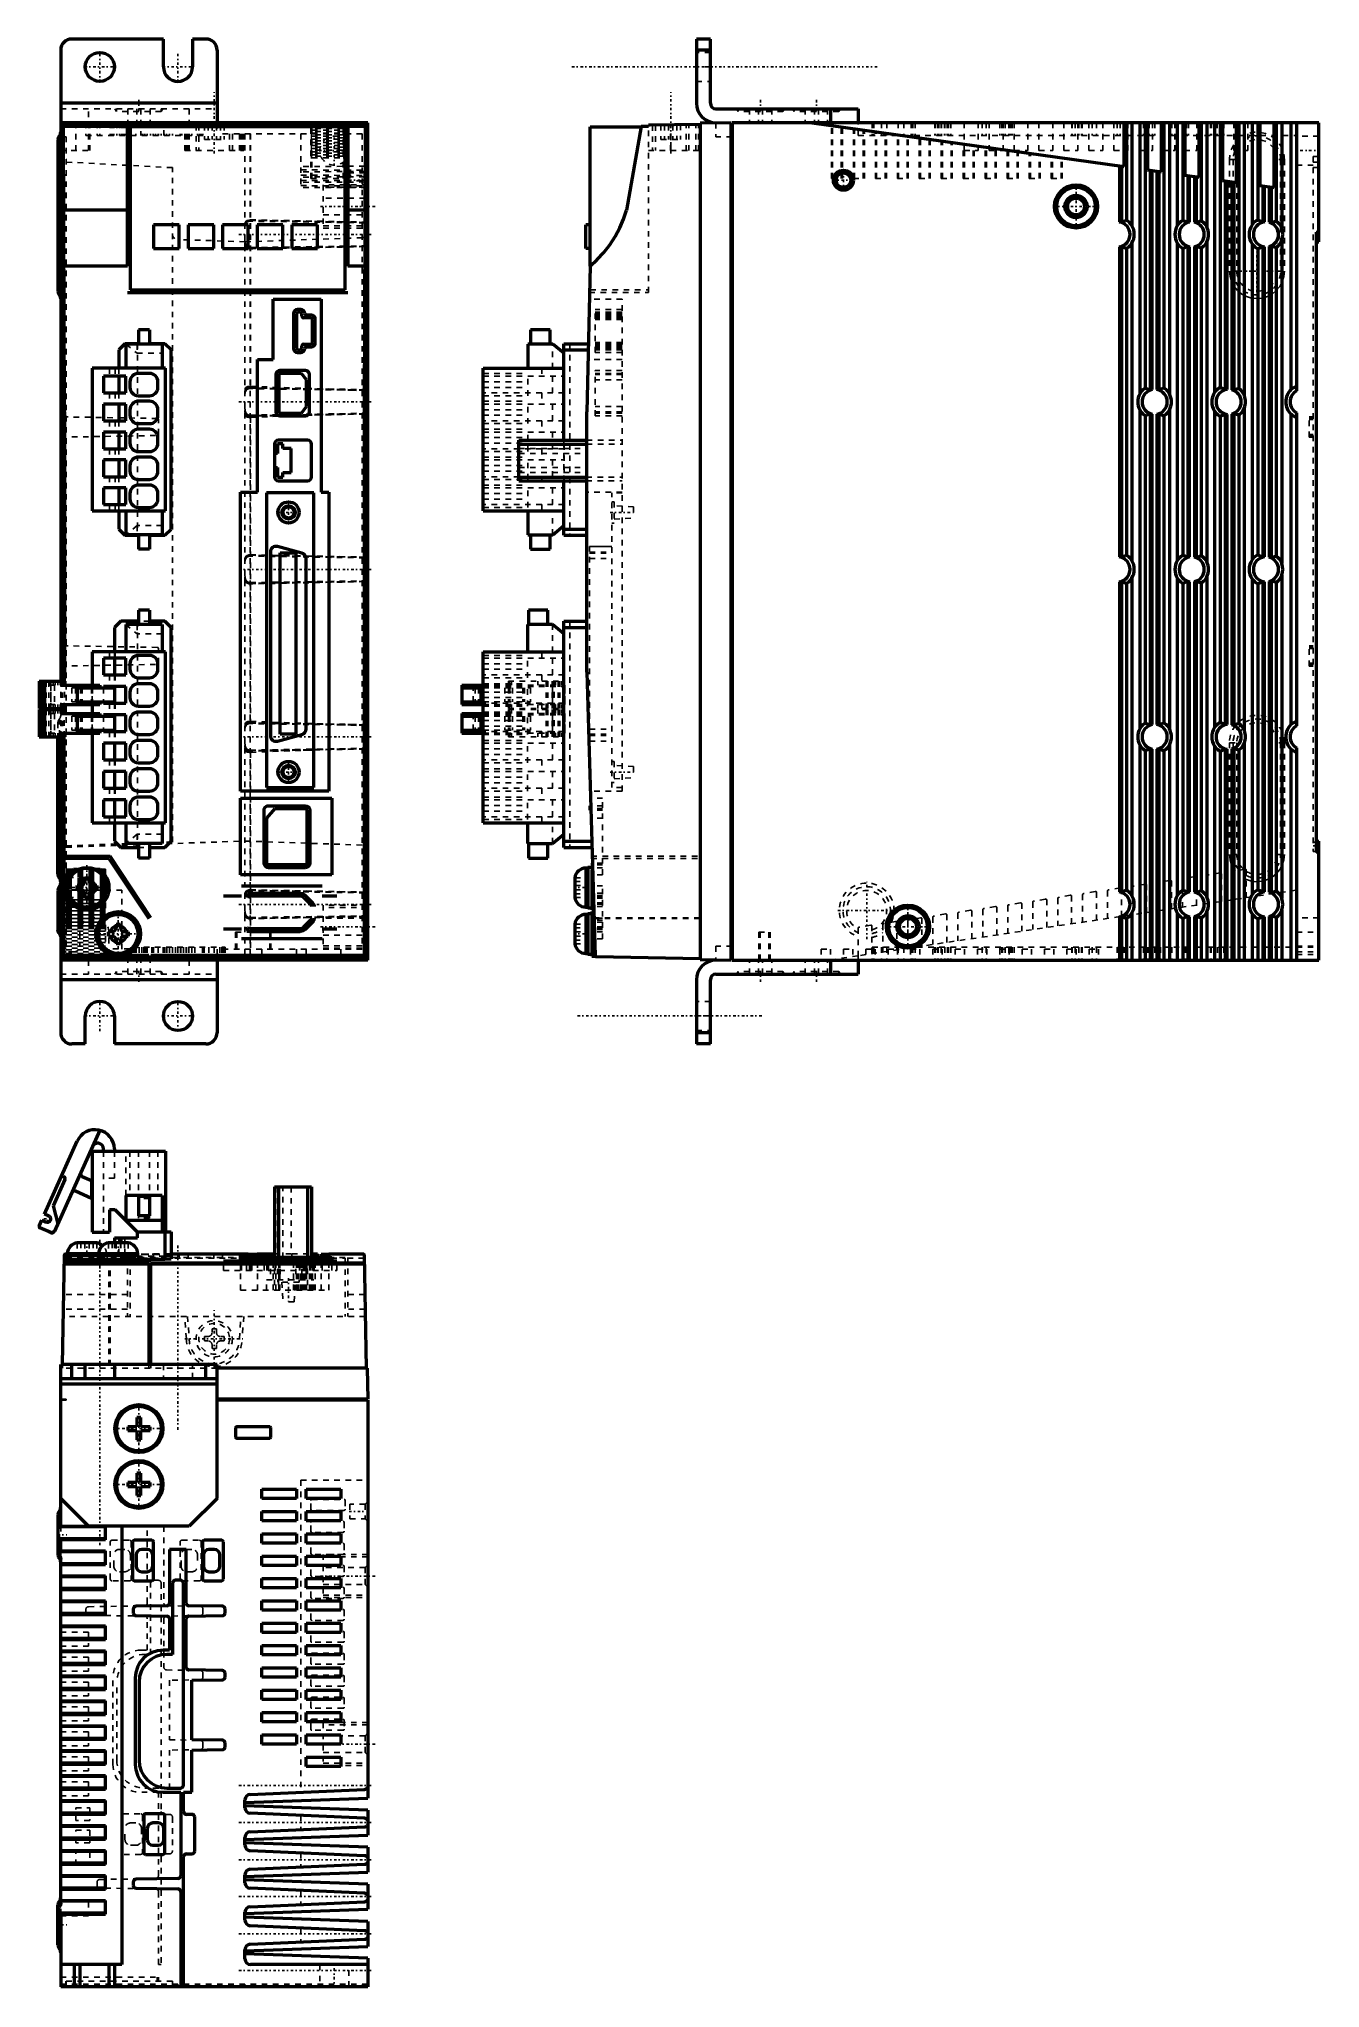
# Model space of a CAD drawing. Header units: millimetres. Extents: x 0 to 229, y 0 to 349.
import ezdxf

# ---------------------------------------------------------------- set-up
doc = ezdxf.new("R2010")
doc.units = ezdxf.units.MM
doc.linetypes.add('Center', pattern=[1.5, 0.45, -0.5, 0.05, -0.5])
doc.linetypes.add('Dashed', pattern=[2, 1, -1])
for name, color, linetype, lineweight in [('AM_4', 7, 'Continuous', 50), ('AM_6', 2, 'Continuous', 35), ('AM_7', 7, 'Center', 25), ('AM_9', 6, 'Dashed', 25)]:
    doc.layers.add(name, color=color, linetype=linetype, lineweight=lineweight)

# ---------------------------------------------------------------- blocks, each defined once
blk = doc.blocks.new('2_MBDLN25SF_5_in_MBDLN25SF_1100')
at = {"layer": 'AM_4'}
for p, q in [((10.88, 153.63), (2.74, 135.55)), ((0.99, 138.64), (6.8, 151.66)), ((11.5, 149.9), (11.5, 150.33)), ((13.5, 150.3), (13.5, 149.9)), ((9.5, 149.9), (22.65, 149.9)), ((9.5, 149.9), (9.5, 135.4)), ((22.65, 149.9), (22.65, 135.46)), ((4.63, 144.84), (2.54, 140.13)), ((4.36, 145.35), (4.46, 145.3)), ((7.71, 145.37), (9.39, 144.62)), ((9.39, 144.62), (9.39, 141.44)), ((42.17, 143.5), (48.77, 143.5)), ((42.17, 143.5), (42.17, 130.88)), ((42.87, 143.5), (42.87, 130.88)), ((48.07, 143.5), (48.07, 130.88)), ((48.77, 143.5), (48.77, 130.88)), ((2.54, 140.13), (3.36, 136.91)), ((9.39, 141.44), (6.52, 142.73)), ((15.5, 141.96), (15.5, 137.5)), ((22.05, 141.96), (15.5, 141.96)), ((17.77, 141.8), (17.77, 138.3)), ((19.77, 141.8), (17.77, 141.8)), ((19.77, 141.8), (19.77, 138.3)), ((22.05, 141.96), (22.05, 135.46)), ((0.02, 136.44), (0.51, 137.54)), ((2.08, 135.3), (0.12, 136.18)), ((0.51, 137.54), (1.23, 137.21)), ((1.73, 138.31), (0.99, 138.64)), ((12.59, 139.4), (12.59, 135.4)), ((13.59, 139.4), (12.59, 139.4)), ((17.59, 135.4), (13.59, 139.4)), ((22.05, 137.46), (15.53, 137.46)), ((19.77, 138.3), (17.77, 138.3)), ((7.12, 133.5), (6.82, 133.48)), ((8.17, 133.5), (7.12, 133.5)), ((10.01, 133.5), (8.97, 133.5)), ((9.5, 135.4), (12.59, 135.4)), ((10.32, 133.48), (10.01, 133.5)), ((12.72, 133.5), (12.42, 133.48)), ((13.77, 133.5), (12.72, 133.5)), ((13.52, 134.4), (17.59, 134.4)), ((13.52, 134.4), (13.52, 133.5)), ((15.61, 133.5), (14.57, 133.5)), ((14.62, 134.4), (14.62, 133.5)), ((15.92, 133.48), (15.61, 133.5)), ((17.53, 135.46), (23.62, 135.46)), ((17.59, 134.4), (17.59, 135.4)), ((22.52, 135.46), (22.52, 130.58)), ((23.62, 135.46), (23.62, 130.62)), ((4.17, 111.7), (4.52, 131.3)), ((19.63, 129.85), (4.49, 129.85)), ((19.63, 129.65), (4.49, 129.65)), ((4.95, 130.53), (4.5, 130.53)), ((4.5, 130.52), (4.95, 130.52)), ((4.57, 130.45), (4.57, 130.34)), ((18.17, 130.45), (4.57, 130.45)), ((5.07, 131.46), (4.59, 131.46)), ((4.95, 131.15), (4.95, 130.45)), ((17.79, 131.15), (4.95, 131.15)), ((5.07, 131.5), (5.07, 131.15)), ((17.67, 131.5), (5.07, 131.5)), ((10.17, 130.45), (10.17, 130.01)), ((10.55, 131.15), (10.55, 130.45)), ((10.67, 131.5), (10.67, 131.15)), ((17.13, 129.9), (11.21, 129.9)), ((17.67, 131.15), (17.67, 131.5)), ((17.79, 130.45), (17.79, 131.15)), ((17.79, 130.58), (22.52, 130.58)), ((18.17, 130.01), (18.17, 130.45)), ((20.03, 130.13), (18.17, 130.24)), ((18.17, 130.21), (19.63, 130.12)), ((19.63, 129.85), (19.63, 111.7)), ((20.03, 111.7), (20.03, 129.85)), ((58.24, 129.85), (20.03, 129.85)), ((58.24, 129.65), (20.03, 129.65)), ((22.52, 130.58), (23.62, 130.62)), ((23.62, 131.5), (25.07, 131.5)), ((36.09, 131.46), (23.62, 131.46)), ((25.07, 131.46), (25.07, 131.5)), ((26.67, 131.5), (31.27, 131.5)), ((26.67, 131.46), (26.67, 131.5)), ((31.27, 131.46), (31.27, 131.5)), ((32.87, 131.5), (37.47, 131.5)), ((32.87, 131.46), (32.87, 131.5)), ((33.02, 130.28), (36.22, 130.28)), ((36.22, 130.05), (33.02, 130.05)), ((36.05, 130.42), (36.05, 130.84)), ((36.05, 130.84), (52.44, 130.84)), ((52.44, 130.42), (36.05, 130.42)), ((36.09, 130.88), (36.09, 131.46)), ((36.09, 131.44), (39.12, 131.44)), ((51.89, 130.88), (36.09, 130.88)), ((36.22, 130.35), (50.72, 130.35)), ((36.22, 130.05), (36.22, 130.28)), ((50.72, 129.98), (36.22, 129.98)), ((37.17, 129.98), (37.17, 130.06)), ((37.47, 131.44), (37.47, 131.5)), ((37.97, 130.3), (46.69, 130.3)), ((37.97, 129.98), (37.97, 130.03)), ((46.69, 130.03), (37.97, 130.03)), ((38.07, 130.05), (38.07, 130.28)), ((38.07, 130.28), (46.7, 130.28)), ((46.64, 130.05), (38.07, 130.05)), ((39.07, 131.44), (39.07, 131.5)), ((39.07, 131.5), (42.17, 131.5)), ((39.12, 130.88), (39.12, 131.44)), ((39.12, 131.15), (41.92, 131.15)), ((40.28, 130.42), (40.28, 130.78)), ((40.78, 130.74), (42.28, 130.79)), ((40.78, 130.49), (40.78, 130.74)), ((41.08, 130.81), (47.99, 130.8)), ((47.67, 130.48), (41.08, 130.48)), ((41.08, 130.42), (41.08, 130.46)), ((47.67, 130.46), (41.08, 130.46)), ((41.92, 130.88), (41.92, 131.15)), ((41.92, 130.91), (42.17, 130.91)), ((42.28, 130.48), (42.28, 130.79)), ((42.28, 130.79), (47.67, 130.79)), ((46.69, 129.98), (46.69, 130.03)), ((46.7, 130.05), (46.7, 130.28)), ((48.61, 130.11), (47.35, 130.06)), ((47.41, 130.06), (47.41, 130.27)), ((47.41, 130.27), (48.61, 130.22)), ((47.67, 130.48), (47.67, 130.79)), ((47.67, 130.42), (47.67, 130.46)), ((47.68, 130.28), (48.99, 130.23)), ((48.99, 130.1), (47.68, 130.05)), ((47.68, 129.98), (47.68, 130.05)), ((47.97, 130.78), (47.97, 130.49)), ((48.47, 130.42), (48.47, 130.78)), ((48.61, 130.11), (48.61, 130.22)), ((48.77, 131.5), (49.87, 131.5)), ((48.77, 130.91), (50.54, 130.91)), ((48.99, 129.98), (48.99, 130.1)), ((49.27, 129.98), (49.27, 130.13)), ((49.87, 130.91), (49.87, 131.5)), ((50.54, 130.88), (50.54, 131.44)), ((50.54, 131.44), (51.89, 131.44)), ((50.72, 130.05), (50.72, 130.28)), ((50.72, 130.28), (53.32, 130.28)), ((53.32, 130.05), (50.72, 130.05)), ((58.14, 131.46), (51.89, 131.46)), ((51.89, 131.46), (51.89, 130.88)), ((52.44, 130.84), (52.44, 130.42)), ((58.22, 131.3), (58.57, 111)), ((3.87, 82.75), (3.87, 111.7)), ((31.87, 111.7), (3.87, 111.7)), ((3.87, 109.2), (31.87, 109.2)), ((5.87, 109.2), (5.87, 111.7)), ((8.27, 109.2), (8.27, 111.7)), ((13.47, 111.7), (13.47, 109.2)), ((29.87, 109.2), (29.87, 111.7)), ((31.87, 87.7), (31.87, 111.7)), ((58.77, 111), (31.87, 111)), ((58.77, 111), (58.87, 105.5)), ((3.87, 108.2), (31.87, 108.2)), ((58.87, 105.5), (31.87, 105.5)), ((58.87, 105.3), (31.87, 105.3)), ((57.87, 105.5), (57.87, 105.3)), ((58.87, 105.3), (58.87, 34.03)), ((17.52, 102.2), (17.52, 100.55)), ((18.22, 102.2), (17.52, 102.2)), ((18.22, 100.55), (18.22, 102.2)), ((17.52, 100.55), (15.87, 100.55)), ((15.87, 100.55), (15.87, 99.85)), ((15.87, 99.85), (17.52, 99.85)), ((17.52, 99.85), (17.52, 98.2)), ((17.52, 98.2), (18.22, 98.2)), ((19.87, 100.55), (18.22, 100.55)), ((18.22, 98.2), (18.22, 99.85)), ((18.22, 99.85), (19.87, 99.85)), ((19.87, 99.85), (19.87, 100.55)), ((35.2, 100.3), (35.2, 98.7)), ((41.33, 100.5), (35.4, 100.5)), ((35.4, 98.5), (41.33, 98.5)), ((41.53, 98.7), (41.53, 100.3)), ((17.52, 92.2), (17.52, 90.55)), ((18.22, 92.2), (17.52, 92.2)), ((18.22, 90.55), (18.22, 92.2)), ((8.87, 82.7), (3.87, 87.7)), ((15.87, 90.55), (15.87, 89.85)), ((17.52, 90.55), (15.87, 90.55)), ((15.87, 89.85), (17.52, 89.85)), ((17.52, 89.85), (17.52, 88.2)), ((17.52, 88.2), (18.22, 88.2)), ((19.87, 90.55), (18.22, 90.55)), ((18.22, 89.85), (19.87, 89.85)), ((18.22, 88.2), (18.22, 89.85)), ((19.87, 89.85), (19.87, 90.55)), ((31.87, 87.7), (26.87, 82.7)), ((39.89, 87.66), (39.89, 89.36)), ((39.89, 89.36), (46.09, 89.36)), ((46.09, 87.66), (39.89, 87.66)), ((46.09, 89.36), (46.09, 87.66)), ((47.86, 87.66), (47.86, 89.36)), ((47.86, 89.36), (54.06, 89.36)), ((54.06, 87.66), (47.86, 87.66)), ((54.06, 89.36), (54.06, 87.66)), ((3.37, 84.79), (3.37, 77.61)), ((3.62, 85.45), (3.62, 82.75)), ((39.89, 83.66), (39.89, 85.36)), ((39.89, 85.36), (46.09, 85.36)), ((46.09, 85.36), (46.09, 83.66)), ((47.86, 83.66), (47.86, 85.36)), ((47.86, 85.36), (54.06, 85.36)), ((54.06, 85.36), (54.06, 83.66)), ((3.37, 82.75), (8.82, 82.75)), ((11.87, 82.58), (3.37, 82.58)), ((11.87, 80.48), (3.37, 80.48)), ((26.87, 82.7), (8.87, 82.7)), ((11.87, 80.25), (11.87, 82.7)), ((14.84, 82.7), (14.84, 4.2)), ((46.09, 83.66), (39.89, 83.66)), ((39.89, 79.66), (39.89, 81.36)), ((39.89, 81.36), (46.09, 81.36)), ((46.09, 81.36), (46.09, 79.66)), ((54.06, 83.66), (47.86, 83.66)), ((47.86, 79.66), (47.86, 81.36)), ((47.86, 81.36), (54.06, 81.36)), ((54.06, 81.36), (54.06, 79.66)), ((11.87, 80.25), (3.37, 80.25)), ((3.41, 78.28), (11.87, 78.28)), ((11.87, 78.11), (3.41, 78.11)), ((3.62, 80.25), (3.62, 78.28)), ((3.62, 77.59), (3.62, 76.95)), ((3.87, 78.28), (3.87, 80.25)), ((11.87, 75.78), (11.87, 78.28)), ((16.74, 79.9), (16.74, 73.24)), ((20.21, 80.2), (17.04, 80.2)), ((17.38, 77.57), (17.38, 75.57)), ((19.34, 78.57), (18.38, 78.57)), ((20.34, 75.57), (20.34, 77.57)), ((20.51, 73.24), (20.51, 79.9)), ((23.36, 78.57), (23.36, 68.97)), ((26.34, 78.57), (23.36, 78.57)), ((26.34, 68.87), (26.34, 78.57)), ((29.25, 79.9), (29.25, 73.24)), ((29.42, 77.57), (29.42, 75.57)), ((32.72, 80.2), (29.55, 80.2)), ((31.38, 78.57), (30.42, 78.57)), ((32.38, 75.57), (32.38, 77.57)), ((33.02, 73.24), (33.02, 79.9)), ((46.09, 79.66), (39.89, 79.66)), ((39.89, 75.66), (39.89, 77.36)), ((39.89, 77.36), (46.09, 77.36)), ((46.09, 77.36), (46.09, 75.66)), ((54.06, 79.66), (47.86, 79.66)), ((47.86, 75.66), (47.86, 77.36)), ((47.86, 77.36), (54.06, 77.36)), ((54.06, 77.36), (54.06, 75.66)), ((3.87, 15.22), (3.87, 76.76)), ((11.87, 76.01), (3.87, 76.01)), ((11.87, 75.78), (3.87, 75.78)), ((3.87, 73.81), (11.87, 73.81)), ((11.87, 73.64), (3.87, 73.64)), ((11.87, 71.31), (11.87, 73.81)), ((18.38, 74.57), (19.34, 74.57)), ((30.42, 74.57), (31.38, 74.57)), ((46.09, 75.66), (39.89, 75.66)), ((39.89, 71.66), (39.89, 73.36)), ((39.89, 73.36), (46.09, 73.36)), ((46.09, 73.36), (46.09, 71.66)), ((54.06, 75.66), (47.86, 75.66)), ((47.86, 71.66), (47.86, 73.36)), ((47.86, 73.36), (54.06, 73.36)), ((54.06, 73.36), (54.06, 71.66)), ((11.87, 71.54), (3.87, 71.54)), ((11.87, 71.31), (3.87, 71.31)), ((17.04, 72.94), (20.21, 72.94)), ((23.91, 72.53), (23.91, 59.77)), ((25.33, 73.03), (24.41, 73.03)), ((25.83, 36.31), (25.83, 72.53)), ((29.55, 72.94), (32.72, 72.94)), ((46.09, 71.66), (39.89, 71.66)), ((54.06, 71.66), (47.86, 71.66)), ((3.87, 69.34), (11.87, 69.34)), ((11.87, 69.17), (3.87, 69.17)), ((11.87, 67.07), (3.87, 67.07)), ((11.87, 66.84), (3.87, 66.84)), ((11.87, 66.84), (11.87, 69.34)), ((16.86, 67.88), (16.86, 67.2)), ((22.86, 68.47), (17.35, 68.38)), ((17.35, 66.7), (22.86, 66.61)), ((32.83, 68.37), (26.82, 68.47)), ((26.82, 66.61), (32.83, 66.71)), ((33.33, 67.21), (33.33, 67.87)), ((39.89, 67.66), (39.89, 69.36)), ((39.89, 69.36), (46.09, 69.36)), ((46.09, 67.66), (39.89, 67.66)), ((46.09, 69.36), (46.09, 67.66)), ((47.86, 67.66), (47.86, 69.36)), ((47.86, 69.36), (54.06, 69.36)), ((54.06, 67.66), (47.86, 67.66)), ((54.06, 69.36), (54.06, 67.66)), ((3.87, 64.87), (11.87, 64.87)), ((11.87, 64.7), (3.87, 64.7)), ((11.87, 62.37), (11.87, 64.87)), ((23.36, 66.11), (23.36, 60.52)), ((26.34, 57.37), (26.34, 66.21)), ((39.89, 63.66), (39.89, 65.36)), ((39.89, 65.36), (46.09, 65.36)), ((46.09, 63.66), (39.89, 63.66)), ((46.09, 65.36), (46.09, 63.66)), ((47.86, 63.66), (47.86, 65.36)), ((47.86, 65.36), (54.06, 65.36)), ((54.06, 63.66), (47.86, 63.66)), ((54.06, 65.36), (54.06, 63.66)), ((11.87, 62.6), (3.87, 62.6)), ((11.87, 62.37), (3.87, 62.37)), ((3.87, 60.4), (11.87, 60.4)), ((11.87, 60.23), (3.87, 60.23)), ((11.87, 57.9), (11.87, 60.4)), ((23.36, 60.52), (22.21, 60.52)), ((23.91, 59.77), (22.9, 59.77)), ((39.89, 59.66), (39.89, 61.36)), ((39.89, 61.36), (46.09, 61.36)), ((46.09, 59.66), (39.89, 59.66)), ((46.09, 61.36), (46.09, 59.66)), ((47.86, 59.66), (47.86, 61.36)), ((47.86, 61.36), (54.06, 61.36)), ((54.06, 59.66), (47.86, 59.66)), ((54.06, 61.36), (54.06, 59.66)), ((11.87, 58.13), (3.87, 58.13)), ((11.87, 57.9), (3.87, 57.9)), ((3.87, 55.93), (11.87, 55.93)), ((11.87, 53.43), (11.87, 55.93)), ((32.83, 56.87), (26.82, 56.97)), ((33.33, 55.71), (33.33, 56.37)), ((39.89, 55.66), (39.89, 57.36)), ((39.89, 57.36), (46.09, 57.36)), ((46.09, 57.36), (46.09, 55.66)), ((47.86, 55.66), (47.86, 57.36)), ((47.86, 57.36), (54.06, 57.36)), ((54.06, 57.36), (54.06, 55.66)), ((11.87, 55.76), (3.87, 55.76)), ((11.87, 53.66), (3.87, 53.66)), ((11.87, 53.43), (3.87, 53.43)), ((17.21, 55.52), (17.21, 40.06)), ((17.9, 54.77), (17.9, 40.81)), ((27.34, 55.12), (32.83, 55.21)), ((27.34, 44.46), (27.34, 55.12)), ((46.09, 55.66), (39.89, 55.66)), ((39.89, 51.66), (39.89, 53.36)), ((39.89, 53.36), (46.09, 53.36)), ((46.09, 53.36), (46.09, 51.66)), ((54.06, 55.66), (47.86, 55.66)), ((47.86, 51.66), (47.86, 53.36)), ((47.86, 53.36), (54.06, 53.36)), ((54.06, 53.36), (54.06, 51.66)), ((3.87, 51.46), (11.87, 51.46)), ((11.87, 51.29), (3.87, 51.29)), ((11.87, 49.19), (3.87, 49.19)), ((11.87, 48.96), (3.87, 48.96)), ((11.87, 48.96), (11.87, 51.46)), ((46.09, 51.66), (39.89, 51.66)), ((39.89, 47.66), (39.89, 49.36)), ((39.89, 49.36), (46.09, 49.36)), ((46.09, 49.36), (46.09, 47.66)), ((54.06, 51.66), (47.86, 51.66)), ((47.86, 47.66), (47.86, 49.36)), ((47.86, 49.36), (54.06, 49.36)), ((54.06, 49.36), (54.06, 47.66)), ((3.87, 46.99), (11.87, 46.99)), ((11.87, 46.82), (3.87, 46.82)), ((11.87, 44.49), (11.87, 46.99)), ((46.09, 47.66), (39.89, 47.66)), ((54.06, 47.66), (47.86, 47.66)), ((11.87, 44.72), (3.87, 44.72)), ((11.87, 44.49), (3.87, 44.49)), ((3.87, 42.52), (11.87, 42.52)), ((11.87, 42.35), (3.87, 42.35)), ((11.87, 40.02), (11.87, 42.52)), ((32.83, 44.37), (27.34, 44.46)), ((27.34, 42.62), (32.83, 42.71)), ((27.34, 35.06), (27.34, 42.62)), ((33.33, 43.21), (33.33, 43.87)), ((39.89, 43.66), (39.89, 45.36)), ((39.89, 45.36), (46.09, 45.36)), ((46.09, 43.66), (39.89, 43.66)), ((46.09, 45.36), (46.09, 43.66)), ((47.86, 43.66), (47.86, 45.36)), ((47.86, 45.36), (54.06, 45.36)), ((54.06, 43.66), (47.86, 43.66)), ((54.06, 45.36), (54.06, 43.66)), ((11.87, 40.25), (3.87, 40.25)), ((11.87, 40.02), (3.87, 40.02)), ((47.86, 39.66), (47.86, 41.36)), ((47.86, 41.36), (54.06, 41.36)), ((54.06, 39.66), (47.86, 39.66)), ((54.06, 41.36), (54.06, 39.66)), ((3.87, 38.05), (11.87, 38.05)), ((11.87, 37.88), (3.87, 37.88)), ((11.87, 35.78), (3.87, 35.78)), ((11.87, 35.55), (3.87, 35.55)), ((11.87, 35.55), (11.87, 38.05)), ((22.21, 35.06), (25.36, 35.06)), ((22.9, 35.81), (25.33, 35.81)), ((25.36, 35.06), (25.36, 20.11)), ((25.87, 35.06), (27.34, 35.06)), ((25.87, 31.61), (25.87, 35.06)), ((37.82, 34.69), (58.3, 35.58)), ((3.87, 33.58), (11.87, 33.58)), ((11.87, 33.41), (3.87, 33.41)), ((11.87, 31.08), (11.87, 33.58)), ((36.87, 33.26), (58.87, 34.03)), ((36.87, 32.29), (36.87, 33.69)), ((58.87, 31.87), (36.87, 32.64)), ((58.87, 31.87), (58.87, 27.37)), ((11.87, 31.31), (3.87, 31.31)), ((11.87, 31.08), (3.87, 31.08)), ((3.87, 29.11), (11.87, 29.11)), ((11.87, 28.94), (3.87, 28.94)), ((11.87, 26.61), (11.87, 29.11)), ((18.74, 30.9), (18.74, 24.24)), ((22.21, 31.2), (19.04, 31.2)), ((19.38, 28.57), (19.38, 26.57)), ((21.34, 29.57), (20.38, 29.57)), ((22.34, 26.57), (22.34, 28.57)), ((22.51, 24.24), (22.51, 30.9)), ((27.37, 31.11), (26.37, 31.11)), ((27.87, 24.53), (27.87, 30.61)), ((58.3, 30.4), (37.82, 31.29)), ((37.82, 27.98), (58.3, 28.87)), ((11.87, 26.84), (3.87, 26.84)), ((11.87, 26.61), (3.87, 26.61)), ((3.87, 24.64), (11.87, 24.64)), ((11.87, 24.47), (3.87, 24.47)), ((11.87, 22.14), (11.87, 24.64)), ((20.38, 25.57), (21.34, 25.57)), ((36.87, 26.6), (58.87, 27.37)), ((36.87, 25.58), (36.87, 26.98)), ((58.87, 25.23), (36.87, 26)), ((58.3, 23.69), (37.82, 24.58)), ((58.87, 25.23), (58.87, 20.73)), ((11.87, 22.37), (3.87, 22.37)), ((11.87, 22.14), (3.87, 22.14)), ((19.04, 23.94), (22.21, 23.94)), ((25.87, 0.2), (25.87, 23.53)), ((26.37, 24.03), (27.37, 24.03)), ((37.82, 21.27), (58.3, 22.16)), ((3.87, 20.17), (11.87, 20.17)), ((11.87, 20), (3.87, 20)), ((11.87, 17.9), (3.87, 17.9)), ((11.87, 17.67), (3.87, 17.67)), ((11.87, 17.67), (11.87, 20.17)), ((16.86, 18.98), (16.86, 18.38)), ((24.86, 19.61), (17.35, 19.48)), ((17.35, 17.88), (24.86, 17.75)), ((36.87, 19.96), (58.87, 20.73)), ((36.87, 18.87), (36.87, 20.27)), ((58.87, 18.62), (36.87, 19.39)), ((58.3, 16.98), (37.82, 17.87)), ((58.87, 18.62), (58.87, 14.12)), ((3.37, 7.71), (3.37, 14.89)), ((3.62, 14.48), (3.62, 15.55)), ((3.87, 15.7), (11.87, 15.7)), ((11.87, 15.53), (3.87, 15.53)), ((11.87, 13.2), (11.87, 15.7)), ((25.36, 17.25), (25.36, 0.2)), ((36.87, 13.35), (58.87, 14.12)), ((37.82, 14.56), (58.3, 15.45)), ((11.87, 13.43), (3.37, 13.43)), ((3.37, 13.2), (11.87, 13.2)), ((3.62, 7.05), (3.62, 13.2)), ((3.87, 13.2), (3.87, 0.2)), ((36.87, 12.16), (36.87, 13.56)), ((58.87, 11.93), (36.87, 12.7)), ((58.3, 10.27), (37.82, 11.16)), ((58.87, 11.93), (58.87, 7.43)), ((36.87, 6.66), (58.87, 7.43)), ((37.82, 7.85), (58.3, 8.74)), ((14.84, 4.2), (3.87, 4.2)), ((6.27, 4.2), (6.27, 0.2)), ((7.27, 4.2), (7.27, 0.2)), ((12.47, 4.2), (12.47, 0.2)), ((13.47, 4.2), (13.47, 0.2)), ((36.87, 5.2), (36.87, 6.85)), ((58.87, 5.37), (36.87, 6.14)), ((58.87, 4.2), (37.87, 4.2)), ((58.87, 5.37), (58.87, 0.2)), ((58.87, 0.2), (3.87, 0.2))]:
    blk.add_line(p, q, dxfattribs=at)
for points in [[(8.97, 133.48), (8.57, 133.48), (8.17, 133.48)], [(14.57, 133.48), (14.17, 133.48), (13.77, 133.48)], [(4.6, 131.46), (4.59, 131.46), (4.55, 131.41), (4.52, 131.3)], [(4.57, 130.34), (4.58, 130.32), (4.69, 130.3), (4.91, 130.28), (5.24, 130.25), (5.65, 130.23), (6.16, 130.22), (6.73, 130.2), (7.35, 130.19), (8.01, 130.19), (8.68, 130.19), (9.35, 130.19), (10, 130.2), (10.17, 130.2)], [(10.17, 130.01), (10.22, 129.99), (10.39, 129.96), (10.67, 129.93), (10.91, 129.92), (11.21, 129.9)], [(17.13, 129.9), (17.53, 129.92), (17.85, 129.95), (18.06, 129.97), (18.16, 130), (18.17, 130.01)], [(37.17, 130.27), (37.21, 130.28), (37.34, 130.29), (37.54, 130.29), (37.79, 130.3), (37.97, 130.3)], [(37.97, 130.03), (37.7, 130.03), (37.47, 130.04), (37.29, 130.05), (37.19, 130.06), (37.17, 130.06)], [(37.67, 130.27), (37.69, 130.27), (37.75, 130.28), (37.85, 130.28), (37.98, 130.28), (38.07, 130.28)], [(38.07, 130.05), (37.93, 130.05), (37.82, 130.05), (37.73, 130.06), (37.68, 130.06), (37.67, 130.07)], [(40.28, 130.78), (40.32, 130.79), (40.45, 130.8), (40.65, 130.8), (40.9, 130.81), (41.08, 130.81)], [(41.08, 130.46), (40.81, 130.46), (40.58, 130.47), (40.4, 130.47), (40.3, 130.48), (40.28, 130.49)], [(41.08, 130.48), (40.98, 130.48), (40.89, 130.48), (40.82, 130.48), (40.78, 130.49), (40.78, 130.49)], [(47.35, 130.06), (47.08, 130.05), (46.76, 130.05), (46.64, 130.05)], [(46.69, 130.3), (47.15, 130.3), (47.56, 130.29), (47.68, 130.28)], [(47.68, 130.05), (47.29, 130.04), (46.84, 130.03), (46.69, 130.03)], [(46.7, 130.28), (47.03, 130.28), (47.32, 130.27), (47.41, 130.27)], [(47.67, 130.79), (47.77, 130.79), (47.85, 130.79), (47.92, 130.79), (47.96, 130.79), (47.97, 130.78)], [(47.97, 130.49), (47.95, 130.49), (47.9, 130.48), (47.83, 130.48), (47.73, 130.48), (47.67, 130.48)], [(48.47, 130.49), (48.42, 130.48), (48.29, 130.47), (48.09, 130.47), (47.84, 130.46), (47.67, 130.46)], [(47.99, 130.8), (48.17, 130.8), (48.34, 130.8), (48.45, 130.79), (48.47, 130.78)], [(48.61, 130.22), (48.71, 130.22), (48.76, 130.21), (48.77, 130.21)], [(48.77, 130.13), (48.74, 130.12), (48.65, 130.11), (48.61, 130.11)], [(48.99, 130.23), (49.17, 130.22), (49.26, 130.21), (49.27, 130.21)], [(49.27, 130.13), (49.21, 130.11), (49.06, 130.1), (48.99, 130.1)], [(58.22, 131.3), (58.22, 131.31), (58.21, 131.33), (58.19, 131.4), (58.14, 131.45), (58.13, 131.46)], [(3.41, 78.11), (3.4, 78.18), (3.39, 78.23), (3.4, 78.26), (3.4, 78.28), (3.41, 78.28)], [(3.62, 77.59), (3.5, 77.81), (3.42, 78.06), (3.41, 78.11)], [(3.62, 77.59), (3.82, 77.14), (3.87, 76.76)], [(3.37, 13.68), (3.39, 13.93), (3.52, 14.33), (3.62, 14.48)], [(3.87, 15.22), (3.86, 15.13), (3.83, 14.93), (3.76, 14.73), (3.62, 14.48)]]:
    blk.add_lwpolyline(points, dxfattribs=at)
for centre, radius in [((17.87, 100.2), 4.3), ((17.87, 100.2), 4), ((17.87, 90.2), 4.3), ((17.87, 90.2), 4)]:
    blk.add_circle(centre, radius, dxfattribs=at)
for centre, radius, start, end in [((10, 150.24), 3.5, 0.9732, 155.9948), ((10.5, 150.33), 1, 0, 155.755), ((4.22, 145.04), 0.34, 65.755, 155.9848), ((4.31, 144.98), 0.35, 335.9848, 65.755), ((7.92, 145.83), 0.5, 155.755, 245.755), ((6.32, 142.27), 0.5, 65.755, 155.755), ((0.2, 136.36), 0.2, 155.9848, 245.755), ((1.48, 137.76), 0.6, 245.7546, 65.7555), ((2.14, 136.15), 0.8, 245.755, 335.755), ((2.29, 135.75), 0.5, 245.755, 335.755), ((7.07, 131.5), 2, 97.1746, 180), ((10.07, 131.5), 2, 49.4584, 82.8324), ((12.67, 131.5), 2, 97.1746, 180), ((15.67, 131.5), 2, 0, 82.8324), ((35.4, 100.3), 0.2, 90, 180), ((35.4, 98.7), 0.2, 180, 270), ((41.33, 100.3), 0.2, 0, 90), ((41.33, 98.7), 0.2, 270, 0), ((4.37, 84.79), 1, 138.5904, 180), ((2.87, 86.11), 1, 318.5903, 359.9176), ((4.37, 77.61), 1, 180, 221.4096), ((2.87, 76.29), 1, 0.0824, 41.4097), ((17.04, 79.9), 0.3, 90, 180), ((18.38, 77.57), 1, 90, 180), ((19.34, 77.57), 1, 0, 90), ((20.21, 79.9), 0.3, 0, 90), ((29.55, 79.9), 0.3, 90, 180), ((30.42, 77.57), 1, 90, 180), ((31.38, 77.57), 1, 0, 90), ((32.72, 79.9), 0.3, 0, 90), ((18.38, 75.57), 1, 180, 270), ((19.34, 75.57), 1, 270, 0), ((30.42, 75.57), 1, 180, 270), ((31.38, 75.57), 1, 270, 0), ((17.04, 73.24), 0.3, 180, 270), ((20.21, 73.24), 0.3, 270, 0), ((24.41, 72.53), 0.5, 90, 180), ((25.33, 72.53), 0.5, 0, 90), ((29.55, 73.24), 0.3, 180, 270), ((32.72, 73.24), 0.3, 270, 0), ((17.36, 67.88), 0.5, 91, 180), ((17.36, 67.2), 0.5, 180, 269), ((22.86, 68.97), 0.5, 271, 0), ((22.86, 66.11), 0.5, 0, 89), ((26.83, 68.97), 0.5, 191.4783, 269), ((26.83, 66.11), 0.5, 91, 168.5217), ((32.83, 67.87), 0.5, 0, 89), ((32.83, 67.21), 0.5, 271, 0), ((22.21, 55.52), 5, 90, 180), ((22.9, 54.77), 5, 90, 180), ((26.83, 57.47), 0.5, 191.4783, 269), ((32.83, 56.37), 0.5, 0, 89), ((32.83, 55.71), 0.5, 271, 0), ((32.83, 43.87), 0.5, 0, 89), ((32.83, 43.21), 0.5, 271, 0), ((22.21, 40.06), 5, 180, 270), ((22.9, 40.81), 5, 180, 270), ((25.33, 36.31), 0.5, 270, 0), ((58.27, 36.28), 0.7, 272.5, 328.9973), ((26.37, 31.61), 0.5, 180, 270), ((37.87, 33.69), 1, 92.5, 180), ((37.87, 32.29), 1, 180, 267.5), ((19.04, 30.9), 0.3, 90, 180), ((20.38, 28.57), 1, 90, 180), ((21.34, 28.57), 1, 0, 90), ((22.21, 30.9), 0.3, 0, 90), ((27.37, 30.61), 0.5, 0, 90), ((37.87, 26.98), 1, 92.5, 180), ((58.27, 29.7), 0.7, 31.0027, 87.5), ((58.27, 29.57), 0.7, 272.5, 328.9973), ((20.38, 26.57), 1, 180, 270), ((21.34, 26.57), 1, 270, 0), ((27.37, 24.53), 0.5, 270, 0), ((37.87, 25.58), 1, 180, 267.5), ((19.04, 24.24), 0.3, 180, 270), ((22.21, 24.24), 0.3, 270, 0), ((26.37, 23.53), 0.5, 90, 180), ((37.87, 20.27), 1, 92.5, 180), ((58.27, 22.99), 0.7, 31.0027, 87.5), ((58.27, 22.86), 0.7, 272.5, 328.9973), ((17.36, 18.98), 0.5, 91, 180), ((17.36, 18.38), 0.5, 180, 269), ((24.86, 20.11), 0.5, 271, 0), ((24.86, 17.25), 0.5, 0, 89), ((37.87, 18.87), 1, 180, 267.5), ((4.37, 14.89), 1, 138.5904, 180), ((2.87, 16.21), 1, 318.5903, 0), ((37.87, 13.56), 1, 92.5, 180), ((58.27, 16.28), 0.7, 31.0027, 87.5), ((58.27, 16.15), 0.7, 272.5, 328.9973), ((37.87, 12.16), 1, 180, 267.5), ((4.37, 7.71), 1, 180, 221.4096), ((2.87, 6.39), 1, 0, 41.4097), ((37.87, 6.85), 1, 92.5, 180), ((58.27, 9.57), 0.7, 31.0027, 87.5), ((58.27, 9.44), 0.7, 272.5, 328.9973), ((37.87, 5.2), 1, 180, 270)]:
    blk.add_arc(centre, radius, start, end, dxfattribs=at)
at = {"layer": 'AM_7'}
for p, q in [((0.85, 137.76), (2.11, 137.76)), ((1.48, 137.13), (1.48, 138.39)), ((8.57, 133.68), (8.57, 129.72)), ((10.87, 134), (10.87, 79)), ((14.17, 133.68), (14.17, 129.72)), ((24.87, 133), (24.87, 100)), ((44.67, 127.14), (44.67, 122.74)), ((31.37, 111.05), (31.37, 121.55)), ((26.12, 116.3), (36.62, 116.3)), ((17.87, 95.69), (17.87, 104.72)), ((13.35, 100.2), (22.38, 100.2)), ((17.87, 85.69), (17.87, 94.72)), ((13.35, 90.2), (22.38, 90.2)), ((55.51, 85.36), (59.03, 85.36)), ((3.29, 81.2), (4.94, 81.2)), ((50.42, 73.8), (60.32, 73.8)), ((50.42, 43.7), (60.32, 43.7)), ((35.77, 36.28), (59.97, 36.28)), ((35.77, 29.62), (59.97, 29.62)), ((35.77, 22.98), (59.97, 22.98)), ((35.77, 16.37), (59.97, 16.37)), ((3.29, 11.3), (4.94, 11.3)), ((35.77, 9.68), (59.97, 9.68)), ((52.87, 0), (52.87, 4.4)), ((35.77, 3.12), (59.97, 3.12))]:
    blk.add_line(p, q, dxfattribs=at)
at = {"layer": 'AM_9'}
for p, q in [((11.5, 149.9), (11.5, 135.4)), ((13.5, 149.9), (13.5, 145.09)), ((15.5, 141.96), (15.5, 149.9)), ((16.27, 149.9), (16.27, 141.9)), ((17.77, 149.9), (17.77, 141.9)), ((19.77, 149.9), (19.77, 141.9)), ((21.27, 149.9), (21.27, 141.9)), ((13.5, 145.09), (11.5, 145.09)), ((42.67, 143.5), (42.67, 131.5)), ((43.67, 130.72), (43.67, 143.5)), ((45.17, 143.5), (45.17, 131.5)), ((22.05, 141.9), (15.5, 141.9)), ((19.77, 141.4), (17.77, 141.4)), ((22.05, 137.4), (15.59, 137.4)), ((17.77, 138.3), (17.77, 137.9)), ((19.77, 137.9), (17.77, 137.9)), ((19.77, 138.3), (19.77, 137.9)), ((6.82, 133.48), (6.82, 131.5)), ((7.47, 133.5), (7.47, 131.5)), ((8.17, 133.48), (8.17, 131.5)), ((8.97, 133.48), (8.97, 131.5)), ((9.67, 133.5), (9.67, 131.5)), ((10.32, 133.48), (10.32, 131.5)), ((12.42, 133.48), (12.42, 131.5)), ((13.07, 133.5), (13.07, 131.5)), ((13.52, 133.5), (13.52, 130.62)), ((13.77, 133.48), (13.77, 131.5)), ((14.27, 134.4), (14.27, 131.11)), ((14.57, 133.5), (14.57, 131.5)), ((14.62, 133.5), (14.62, 130.58)), ((15.27, 133.5), (15.27, 131.5)), ((15.37, 134.4), (15.37, 131.09)), ((15.92, 133.48), (15.92, 131.5)), ((15.83, 130.74), (4.51, 130.74)), ((12.73, 130.53), (4.95, 130.53)), ((4.95, 130.52), (12.51, 130.52)), ((23.62, 131.46), (5.07, 131.46)), ((12.07, 131.15), (12.07, 131.5)), ((12.19, 130.45), (12.19, 131.15)), ((12.51, 130.52), (12.51, 111)), ((12.51, 130.52), (18.17, 130.21)), ((12.57, 130.34), (12.57, 130.45)), ((12.73, 130.53), (12.73, 111)), ((18.17, 130.24), (12.73, 130.53)), ((23.62, 131.39), (13.52, 131.39)), ((13.52, 130.62), (14.62, 130.58)), ((14.27, 131.46), (23.62, 131.46)), ((15.37, 131.09), (14.27, 131.11)), ((14.62, 130.58), (17.79, 130.58)), ((22.52, 131.09), (15.37, 131.09)), ((15.83, 130.88), (15.83, 120.3)), ((15.83, 130.88), (55.3, 130.88)), ((16.33, 130.72), (54.8, 130.72)), ((16.33, 130.72), (16.33, 120.3)), ((20.47, 131.5), (23.62, 131.5)), ((20.47, 130.72), (20.47, 131.5)), ((23.62, 131.11), (22.52, 131.09)), ((25.07, 130.72), (25.07, 131.46)), ((26.67, 130.72), (26.67, 131.46)), ((31.27, 130.72), (31.27, 131.46)), ((32.87, 130.72), (32.87, 131.46)), ((33.02, 128.5), (33.02, 130.05)), ((36.05, 128.5), (36.05, 130.42)), ((36.09, 124.99), (36.09, 130.88)), ((36.22, 128.5), (36.22, 129.98)), ((37.17, 128.5), (37.17, 129.98)), ((37.47, 130.72), (37.47, 131.44)), ((37.67, 128.5), (37.67, 130.07)), ((37.97, 130.03), (37.97, 130.3)), ((37.97, 128.5), (37.97, 129.98)), ((38.07, 128.5), (38.07, 130.05)), ((39.07, 130.72), (39.07, 131.44)), ((39.12, 124.99), (39.12, 130.88)), ((40.28, 128.5), (40.28, 130.42)), ((40.78, 128.5), (40.78, 130.49)), ((41.08, 130.46), (41.08, 130.81)), ((41.08, 128.5), (41.08, 130.42)), ((41.42, 130.84), (47.82, 130.84)), ((41.42, 130.84), (41.42, 126.84)), ((41.92, 124.99), (41.92, 130.88)), ((42.17, 131.5), (45.17, 131.5)), ((42.17, 130.91), (48.77, 130.91)), ((42.17, 130.88), (42.17, 124.99)), ((42.28, 128.5), (42.28, 130.48)), ((42.42, 129.84), (49.47, 129.84)), ((42.42, 124.99), (42.42, 129.84)), ((42.68, 130.84), (42.68, 126.84)), ((42.87, 130.88), (42.87, 124.99)), ((42.92, 124.99), (42.92, 129.84)), ((43.12, 124.99), (43.12, 129.84)), ((43.17, 130.84), (43.17, 126.84)), ((45.27, 131.5), (48.77, 131.5)), ((45.27, 130.72), (45.27, 131.5)), ((45.57, 124.99), (45.57, 129.84)), ((45.97, 130.84), (45.97, 126.84)), ((46.07, 124.99), (46.07, 129.84)), ((46.27, 124.99), (46.27, 129.84)), ((46.37, 124.99), (46.37, 129.84)), ((46.64, 128.5), (46.64, 130.05)), ((46.69, 130.03), (46.69, 130.3)), ((46.69, 128.5), (46.69, 129.98)), ((46.7, 128.5), (46.7, 130.05)), ((46.77, 124.99), (46.77, 129.84)), ((46.87, 124.99), (46.87, 129.84)), ((47.02, 124.99), (47.02, 129.84)), ((47.07, 124.99), (47.07, 129.84)), ((47.08, 130.84), (47.08, 126.84)), ((47.35, 128.5), (47.35, 130.06)), ((47.37, 124.99), (47.37, 129.84)), ((47.41, 128.5), (47.41, 130.06)), ((47.57, 124.99), (47.57, 129.84)), ((47.67, 130.79), (47.67, 130.81)), ((47.67, 130.46), (47.67, 130.48)), ((47.67, 128.5), (47.67, 130.42)), ((47.68, 130.05), (47.68, 130.28)), ((47.68, 128.5), (47.68, 129.98)), ((47.72, 124.99), (47.72, 129.84)), ((47.82, 130.84), (47.82, 126.84)), ((47.87, 124.99), (47.87, 129.84)), ((47.92, 124.99), (47.92, 129.84)), ((47.97, 128.5), (47.97, 130.49)), ((48.07, 130.88), (48.07, 124.99)), ((48.42, 124.99), (48.42, 129.84)), ((48.47, 128.5), (48.47, 130.42)), ((48.61, 128.5), (48.61, 130.11)), ((48.67, 124.99), (48.67, 129.84)), ((48.77, 130.88), (48.77, 130.21)), ((48.77, 124.99), (48.77, 130.13)), ((48.97, 124.99), (48.97, 129.84)), ((48.99, 130.1), (48.99, 130.23)), ((48.99, 128.5), (48.99, 129.98)), ((49.27, 128.5), (49.27, 129.98)), ((49.47, 124.99), (49.47, 129.84)), ((49.87, 130.72), (49.87, 130.91)), ((50.54, 124.99), (50.54, 130.88)), ((50.72, 128.5), (50.72, 129.98)), ((51.89, 124.99), (51.89, 130.88)), ((52.44, 128.5), (52.44, 130.42)), ((53.32, 128.5), (53.32, 130.05)), ((54.8, 130.72), (54.8, 120.3)), ((55.3, 130.88), (55.3, 120.3)), ((58.23, 130.74), (55.3, 130.74)), ((33.02, 128.5), (53.32, 128.5)), ((40.72, 124.99), (40.72, 126.84)), ((40.72, 126.84), (49.22, 126.84)), ((42.77, 126.84), (42.77, 126.44)), ((46.57, 126.44), (42.77, 126.44)), ((43.47, 126.44), (43.67, 122.94)), ((45.67, 122.94), (45.87, 126.44)), ((46.57, 126.44), (46.57, 126.84)), ((49.22, 124.99), (49.22, 126.84)), ((15.83, 124.21), (4.39, 124.21)), ((36.09, 124.99), (51.89, 124.99)), ((45.67, 122.94), (43.67, 122.94)), ((58.34, 124.21), (55.3, 124.21)), ((58.41, 120.3), (4.32, 120.3)), ((15.83, 121.57), (4.35, 121.57)), ((26.37, 116.3), (26.09, 120.3)), ((26.59, 120.3), (26.87, 116.32)), ((35.87, 116.32), (36.14, 120.3)), ((36.65, 120.3), (36.37, 116.3)), ((58.39, 121.57), (55.3, 121.57)), ((29.62, 115.9), (29.62, 116.7)), ((29.62, 116.7), (30.27, 116.7)), ((30.27, 115.9), (29.62, 115.9)), ((30.97, 117.4), (30.97, 118.05)), ((30.97, 118.05), (31.77, 118.05)), ((31.77, 118.05), (31.77, 117.4)), ((32.47, 116.7), (33.12, 116.7)), ((33.12, 115.9), (32.47, 115.9)), ((33.12, 116.7), (33.12, 115.9)), ((30.97, 114.55), (30.97, 115.2)), ((31.77, 114.55), (30.97, 114.55)), ((31.77, 115.2), (31.77, 114.55)), ((3.87, 105.5), (3.96, 111)), ((31.87, 111), (3.96, 111)), ((4.16, 111), (4.17, 111.7)), ((19.63, 111.7), (19.63, 111)), ((20.03, 111), (20.03, 111.7)), ((22.27, 111.7), (22.27, 109.2)), ((27.47, 109.2), (27.47, 111.7)), ((3.87, 105.5), (4.87, 105.5)), ((4.87, 105.3), (3.87, 105.3)), ((4.87, 105.3), (4.87, 105.5)), ((46.87, 90.95), (58.87, 90.95)), ((46.87, 90.95), (46.87, 35.08)), ((48.67, 85.76), (48.67, 87.33)), ((48.87, 87.53), (54.64, 87.53)), ((54.84, 87.33), (54.84, 85.76)), ((54.64, 85.56), (48.87, 85.56)), ((58.37, 86.66), (55.67, 86.66)), ((55.67, 86.66), (55.67, 84.06)), ((55.67, 84.06), (58.37, 84.06)), ((58.87, 87.16), (58.37, 86.66)), ((58.37, 86.66), (58.37, 84.06)), ((58.37, 84.06), (58.87, 83.56)), ((3.62, 80.25), (3.62, 82.75)), ((3.87, 82.75), (3.87, 80.25)), ((11.87, 82.75), (8.82, 82.75)), ((11.87, 82.75), (11.87, 82.7)), ((19.37, 68.97), (19.37, 82.7)), ((22.35, 82.7), (22.35, 68.87)), ((48.67, 81.82), (48.67, 83.39)), ((48.87, 83.59), (54.44, 83.59)), ((54.44, 81.62), (48.87, 81.62)), ((54.64, 83.39), (54.64, 81.82)), ((3.62, 77.59), (3.62, 78.28)), ((3.87, 78.28), (3.87, 76.76)), ((12.74, 73.24), (12.74, 79.9)), ((13.04, 80.2), (16.21, 80.2)), ((13.38, 75.57), (13.38, 77.57)), ((14.38, 78.57), (15.34, 78.57)), ((16.34, 77.57), (16.34, 75.57)), ((16.51, 79.9), (16.51, 73.24)), ((25.25, 73.24), (25.25, 79.9)), ((25.42, 75.57), (25.42, 77.57)), ((25.55, 80.2), (28.72, 80.2)), ((26.42, 78.57), (27.38, 78.57)), ((28.38, 77.57), (28.38, 75.57)), ((29.02, 79.9), (29.02, 73.24)), ((48.67, 77.88), (48.67, 79.45)), ((48.87, 79.65), (54.44, 79.65)), ((54.44, 77.68), (48.87, 77.68)), ((58.87, 77.67), (50.87, 77.67)), ((50.87, 77.67), (50.87, 69.94)), ((58.87, 77.25), (50.87, 77.25)), ((54.64, 79.45), (54.64, 77.88)), ((15.34, 74.57), (14.38, 74.57)), ((27.38, 74.57), (26.42, 74.57)), ((48.67, 73.94), (48.67, 75.51)), ((48.87, 75.71), (54.44, 75.71)), ((54.44, 73.74), (48.87, 73.74)), ((58.37, 75.3), (50.87, 75.3)), ((54.64, 75.51), (54.64, 73.94)), ((58.87, 75.8), (58.37, 75.3)), ((58.37, 75.3), (58.37, 72.3)), ((16.21, 72.94), (13.04, 72.94)), ((19.92, 59.77), (19.92, 72.53)), ((20.42, 73.03), (21.34, 73.03)), ((21.84, 72.53), (21.84, 36.31)), ((28.72, 72.94), (25.55, 72.94)), ((48.67, 70), (48.67, 71.57)), ((48.87, 71.77), (54.44, 71.77)), ((50.87, 72.3), (58.37, 72.3)), ((50.87, 70.35), (58.87, 70.35)), ((50.87, 69.94), (58.87, 69.94)), ((54.64, 71.57), (54.64, 70)), ((58.37, 72.3), (58.87, 71.8)), ((8.37, 67.28), (8.37, 67.8)), ((8.86, 68.3), (18.87, 68.47)), ((18.87, 66.61), (8.86, 66.78)), ((22.83, 68.47), (28.84, 68.37)), ((28.84, 66.71), (22.83, 66.61)), ((29.34, 67.87), (29.34, 67.21)), ((48.67, 66.06), (48.67, 67.63)), ((54.44, 69.8), (48.87, 69.8)), ((48.87, 67.83), (54.44, 67.83)), ((54.64, 67.63), (54.64, 66.06)), ((3.87, 63.75), (8.87, 63.75)), ((8.87, 63.75), (8.87, 61.25)), ((19.37, 60.52), (19.37, 66.11)), ((22.35, 66.21), (22.35, 57.37)), ((48.67, 62.12), (48.67, 63.69)), ((54.44, 65.86), (48.87, 65.86)), ((48.87, 63.89), (54.44, 63.89)), ((54.64, 63.69), (54.64, 62.12)), ((8.87, 61.25), (3.87, 61.25)), ((18.22, 60.52), (19.37, 60.52)), ((18.91, 59.77), (19.92, 59.77)), ((48.67, 58.18), (48.67, 59.75)), ((54.44, 61.92), (48.87, 61.92)), ((48.87, 59.95), (54.44, 59.95)), ((54.64, 59.75), (54.64, 58.18)), ((3.87, 59.28), (8.87, 59.28)), ((8.87, 56.78), (3.87, 56.78)), ((8.87, 59.28), (8.87, 56.78)), ((22.83, 56.97), (28.84, 56.87)), ((29.34, 56.37), (29.34, 55.71)), ((54.44, 57.98), (48.87, 57.98)), ((48.87, 56.01), (54.44, 56.01)), ((3.87, 54.81), (8.87, 54.81)), ((8.87, 54.81), (8.87, 52.31)), ((13.22, 40.06), (13.22, 55.52)), ((13.91, 40.81), (13.91, 54.77)), ((28.84, 55.21), (23.35, 55.12)), ((23.35, 55.12), (23.35, 44.46)), ((48.67, 54.24), (48.67, 55.81)), ((54.44, 54.04), (48.87, 54.04)), ((54.64, 55.81), (54.64, 54.24)), ((8.87, 52.31), (3.87, 52.31)), ((3.87, 50.34), (8.87, 50.34)), ((8.87, 50.34), (8.87, 47.84)), ((48.67, 50.3), (48.67, 51.87)), ((48.87, 52.07), (54.44, 52.07)), ((54.44, 50.1), (48.87, 50.1)), ((54.64, 51.87), (54.64, 50.3)), ((8.87, 47.84), (3.87, 47.84)), ((3.87, 45.87), (8.87, 45.87)), ((8.87, 45.87), (8.87, 43.37)), ((48.67, 46.36), (48.67, 47.93)), ((48.87, 48.13), (54.44, 48.13)), ((54.44, 46.16), (48.87, 46.16)), ((58.87, 47.57), (50.87, 47.57)), ((50.87, 47.57), (50.87, 39.84)), ((58.87, 47.15), (50.87, 47.15)), ((54.64, 47.93), (54.64, 46.36)), ((58.87, 45.7), (58.37, 45.2)), ((8.87, 43.37), (3.87, 43.37)), ((23.35, 44.46), (28.84, 44.37)), ((28.84, 42.71), (23.35, 42.62)), ((23.35, 42.62), (23.35, 35.06)), ((29.34, 43.87), (29.34, 43.21)), ((58.37, 45.2), (50.87, 45.2)), ((50.87, 42.2), (58.37, 42.2)), ((58.37, 45.2), (58.37, 42.2)), ((58.37, 42.2), (58.87, 41.7)), ((3.87, 41.4), (8.87, 41.4)), ((8.87, 38.9), (3.87, 38.9)), ((8.87, 41.4), (8.87, 38.9)), ((50.87, 40.25), (58.87, 40.25)), ((50.87, 39.84), (58.87, 39.84)), ((3.87, 36.93), (8.87, 36.93)), ((8.87, 36.93), (8.87, 34.43)), ((21.37, 35.06), (18.22, 35.06)), ((21.34, 35.81), (18.91, 35.81)), ((21.37, 20.11), (21.37, 35.06)), ((21.88, 35.06), (21.88, 31.61)), ((22.21, 35.06), (21.88, 35.06)), ((8.87, 34.43), (3.87, 34.43)), ((6.57, 29.99), (6.57, 32.25)), ((6.57, 32.25), (9.07, 32.25)), ((9.07, 32.25), (9.07, 29.99)), ((9.07, 29.99), (6.57, 29.99)), ((6.57, 26.02), (6.57, 28.28)), ((6.57, 28.28), (9.07, 28.28)), ((9.07, 28.28), (9.07, 26.02)), ((14.74, 24.24), (14.74, 30.9)), ((15.04, 31.2), (18.21, 31.2)), ((15.38, 26.57), (15.38, 28.57)), ((16.38, 29.57), (17.34, 29.57)), ((18.34, 28.57), (18.34, 26.57)), ((18.51, 30.9), (18.51, 24.24)), ((22.38, 31.11), (23.38, 31.11)), ((23.88, 30.61), (23.88, 24.53)), ((46.87, 30.9), (46.87, 28.37)), ((9.07, 26.02), (6.57, 26.02)), ((17.34, 25.57), (16.38, 25.57)), ((6.57, 22.05), (6.57, 24.31)), ((6.57, 24.31), (9.07, 24.31)), ((9.07, 22.05), (6.57, 22.05)), ((9.07, 24.31), (9.07, 22.05)), ((18.21, 23.94), (15.04, 23.94)), ((21.88, 23.53), (21.88, 4.2)), ((23.38, 24.03), (22.38, 24.03)), ((46.87, 24.19), (46.87, 21.66)), ((10.37, 18.42), (10.37, 18.94)), ((10.86, 19.44), (20.87, 19.61)), ((20.87, 17.75), (10.86, 17.92)), ((46.87, 17.48), (46.87, 14.95)), ((3.62, 15.24), (3.75, 15.45)), ((3.62, 13.2), (3.62, 14.48)), ((3.75, 15.45), (8.87, 15.45)), ((3.87, 13.2), (3.87, 15.22)), ((8.87, 15.45), (8.87, 12.95)), ((21.37, 4.2), (21.37, 17.25)), ((8.87, 12.95), (3.37, 12.95)), ((46.87, 10.77), (46.87, 8.24)), ((21.88, 4.2), (21.37, 4.2)), ((50.27, 4.2), (50.27, 0.2)), ((55.47, 0.2), (55.47, 4.2)), ((3.87, 1.93), (21.37, 1.93)), ((23.87, 1.2), (3.87, 1.2)), ((58.87, 0.7), (3.87, 0.7)), ((4.81, 1.2), (4.81, 0.2)), ((4.83, 1.2), (4.83, 0.2)), ((21.17, 1.93), (21.17, 1.2)), ((21.37, 1.93), (21.37, 1.2)), ((23.87, 1.2), (23.87, 0.2)), ((24.83, 0.7), (24.83, 0.2)), ((36.87, 0.7), (36.87, 0.2)), ((57.9, 0.7), (57.9, 0.2))]:
    blk.add_line(p, q, dxfattribs=at)
for points in [[(6.18, 130.45), (5.68, 130.43), (5.25, 130.42), (4.92, 130.4), (4.7, 130.37), (4.58, 130.35), (4.57, 130.34)], [(10.17, 130.2), (10.6, 130.21), (11.15, 130.22), (11.63, 130.24), (12.01, 130.26), (12.31, 130.28), (12.49, 130.31), (12.56, 130.33), (12.57, 130.34)], [(18.17, 130.01), (18.14, 130.03), (18.02, 130.06), (17.78, 130.08), (17.44, 130.11), (17.01, 130.13), (16.49, 130.14), (15.92, 130.16), (15.28, 130.17), (14.63, 130.17), (13.95, 130.17), (13.29, 130.17), (12.64, 130.16), (12.05, 130.15), (11.5, 130.13), (11.05, 130.11), (10.67, 130.09), (10.39, 130.07), (10.22, 130.04), (10.17, 130.01), (10.17, 130.01)], [(12.57, 130.34), (12.52, 130.36), (12.37, 130.38), (12.11, 130.4), (11.75, 130.42), (11.38, 130.44), (10.95, 130.45)], [(3.62, 15.24), (3.5, 15.05), (3.38, 14.72), (3.37, 14.51)]]:
    blk.add_lwpolyline(points, dxfattribs=at)
for radius in [3.25, 2.75]:
    blk.add_circle((31.37, 116.3), radius, dxfattribs=at)
for centre, radius, start, end in [((10.07, 131.5), 2, 0, 49.4584), ((31.37, 116.3), 5, 180, 0), ((31.37, 116.3), 4.5, 179.7835, 0.2165), ((30.27, 117.4), 0.7, 270, 0), ((30.27, 115.2), 0.7, 0, 90), ((32.47, 117.4), 0.7, 180, 270), ((32.47, 115.2), 0.7, 90, 180), ((48.87, 87.33), 0.2, 90, 180), ((54.64, 87.33), 0.2, 0, 90), ((48.87, 85.76), 0.2, 180, 270), ((54.64, 85.76), 0.2, 270, 0), ((48.87, 83.39), 0.2, 90, 180), ((48.87, 81.82), 0.2, 180, 270), ((54.44, 83.39), 0.2, 0, 90), ((54.44, 81.82), 0.2, 270, 0), ((13.04, 79.9), 0.3, 90, 180), ((14.38, 77.57), 1, 90, 180), ((15.34, 77.57), 1, 0, 90), ((16.21, 79.9), 0.3, 0, 90), ((25.55, 79.9), 0.3, 90, 180), ((26.42, 77.57), 1, 90, 180), ((27.38, 77.57), 1, 0, 90), ((28.72, 79.9), 0.3, 0, 90), ((48.87, 79.45), 0.2, 90, 180), ((48.87, 77.88), 0.2, 180, 270), ((54.44, 79.45), 0.2, 0, 90), ((54.44, 77.88), 0.2, 270, 0), ((14.38, 75.57), 1, 180, 270), ((15.34, 75.57), 1, 270, 0), ((26.42, 75.57), 1, 180, 270), ((27.38, 75.57), 1, 270, 0), ((48.87, 75.51), 0.2, 90, 180), ((48.87, 73.94), 0.2, 180, 270), ((54.44, 75.51), 0.2, 0, 90), ((54.44, 73.94), 0.2, 270, 0), ((13.04, 73.24), 0.3, 180, 270), ((16.21, 73.24), 0.3, 270, 0), ((20.42, 72.53), 0.5, 90, 180), ((21.34, 72.53), 0.5, 0, 90), ((25.55, 73.24), 0.3, 180, 270), ((28.72, 73.24), 0.3, 270, 0), ((48.87, 71.57), 0.2, 90, 180), ((48.87, 70), 0.2, 180, 270), ((54.44, 71.57), 0.2, 0, 90), ((54.44, 70), 0.2, 270, 0), ((8.87, 67.8), 0.5, 91, 180), ((8.87, 67.28), 0.5, 180, 269), ((18.87, 68.97), 0.5, 271, 0), ((18.87, 66.11), 0.5, 0, 89), ((22.84, 68.97), 0.5, 191.4783, 269), ((22.84, 66.11), 0.5, 91, 168.5217), ((28.84, 67.87), 0.5, 0, 89), ((28.84, 67.21), 0.5, 271, 0), ((48.87, 67.63), 0.2, 90, 180), ((54.44, 67.63), 0.2, 0, 90), ((48.87, 66.06), 0.2, 180, 270), ((48.87, 63.69), 0.2, 90, 180), ((54.44, 66.06), 0.2, 270, 0), ((54.44, 63.69), 0.2, 0, 90), ((18.22, 55.52), 5, 90, 180), ((18.91, 54.77), 5, 90, 180), ((48.87, 62.12), 0.2, 180, 270), ((48.87, 59.75), 0.2, 90, 180), ((54.44, 62.12), 0.2, 270, 0), ((54.44, 59.75), 0.2, 0, 90), ((22.84, 57.47), 0.5, 191.4783, 269), ((28.84, 56.37), 0.5, 0, 89), ((48.87, 58.18), 0.2, 180, 270), ((48.87, 55.81), 0.2, 90, 180), ((54.44, 58.18), 0.2, 270, 0), ((54.44, 55.81), 0.2, 0, 90), ((28.84, 55.71), 0.5, 271, 0), ((48.87, 54.24), 0.2, 180, 270), ((54.44, 54.24), 0.2, 270, 0), ((48.87, 51.87), 0.2, 90, 180), ((48.87, 50.3), 0.2, 180, 270), ((54.44, 51.87), 0.2, 0, 90), ((54.44, 50.3), 0.2, 270, 0), ((48.87, 47.93), 0.2, 90, 180), ((48.87, 46.36), 0.2, 180, 270), ((54.44, 47.93), 0.2, 0, 90), ((54.44, 46.36), 0.2, 270, 0), ((28.84, 43.87), 0.5, 0, 89), ((28.84, 43.21), 0.5, 271, 0), ((18.22, 40.06), 5, 180, 270), ((18.91, 40.81), 5, 180, 270), ((21.34, 36.31), 0.5, 270, 0), ((22.38, 31.61), 0.5, 180, 270), ((15.04, 30.9), 0.3, 90, 180), ((16.38, 28.57), 1, 90, 180), ((17.34, 28.57), 1, 0, 90), ((18.21, 30.9), 0.3, 0, 90), ((23.38, 30.61), 0.5, 0, 90), ((16.38, 26.57), 1, 180, 270), ((17.34, 26.57), 1, 270, 0), ((23.38, 24.53), 0.5, 270, 0), ((15.04, 24.24), 0.3, 180, 270), ((18.21, 24.24), 0.3, 270, 0), ((22.38, 23.53), 0.5, 90, 180), ((10.87, 18.94), 0.5, 91, 180), ((10.87, 18.42), 0.5, 180, 269), ((20.87, 20.11), 0.5, 271, 0.0001), ((20.87, 17.25), 0.5, 0, 89)]:
    blk.add_arc(centre, radius, start, end, dxfattribs=at)
at = {"layer": 'AM_6', "flags": 8}
for tag, p in [('NN', (65.32, 153.74)), ('NT', (65.32, 153.24)), ('CNSORDERNO', (65.32, 151.24)), ('NB', (65.32, 152.74)), ('NBSYN', (65.32, 152.24)), ('LINA', (65.32, 151.74)), ('F', (65.32, 150.74)), ('MC', (65.32, 150.24)), ('PSV', (65.32, 149.74)), ('COMPANY', (65.32, 148.74)), ('ES', (65.32, 149.24))]:
    blk.add_attdef(tag, p, '', height=0.5, dxfattribs=at)
blk = doc.blocks.new('3_MBDLN25SF_0_in_MBDLN25SF_1100')
at = {"layer": 'AM_4'}
for p, q in [((3.87, 347.11), (3.87, 234.08)), ((22.27, 349.11), (5.87, 349.11)), ((22.27, 344.11), (22.27, 349.11)), ((29.87, 349.11), (27.47, 349.11)), ((27.47, 349.11), (27.47, 344.11)), ((31.87, 347.11), (31.87, 334.07)), ((31.87, 337.61), (3.87, 337.61)), ((3.62, 331.76), (3.62, 331.43)), ((58.87, 334.11), (3.87, 334.11)), ((3.91, 334.07), (3.91, 331.61)), ((3.91, 334.07), (31.87, 334.07)), ((3.96, 334.02), (3.91, 334.07)), ((3.96, 334.02), (3.96, 234.08)), ((58.77, 334.02), (3.96, 334.02)), ((58.57, 333.82), (4.16, 333.82)), ((4.16, 333.82), (4.16, 234.08)), ((4.32, 333.66), (4.16, 333.82)), ((26.09, 333.66), (4.32, 333.66)), ((4.32, 333.46), (4.32, 333.66)), ((15.83, 333.46), (4.32, 333.46)), ((4.35, 333.43), (4.32, 333.46)), ((15.83, 333.43), (4.35, 333.43)), ((4.52, 282.33), (4.35, 333.43)), ((15.83, 308.43), (15.83, 333.46)), ((16.33, 333.4), (16.33, 304.21)), ((54.8, 333.4), (16.33, 333.4)), ((26.09, 333.66), (26.37, 333.73)), ((26.09, 333.4), (26.09, 333.66)), ((26.37, 333.4), (26.37, 333.73)), ((26.87, 333.73), (26.59, 333.66)), ((36.14, 333.66), (26.59, 333.66)), ((26.59, 333.4), (26.59, 333.66)), ((28.62, 333.73), (28.62, 333.7)), ((30.27, 333.73), (29.62, 333.73)), ((29.62, 333.73), (29.62, 333.72)), ((29.62, 333.72), (30.27, 333.72)), ((30.27, 333.73), (30.27, 333.72)), ((31.77, 333.76), (30.97, 333.76)), ((30.97, 333.76), (30.97, 333.7)), ((30.97, 333.7), (31.77, 333.7)), ((31.77, 333.7), (31.77, 333.76)), ((32.47, 333.73), (32.47, 333.72)), ((33.12, 333.73), (32.47, 333.73)), ((32.47, 333.72), (33.12, 333.72)), ((33.12, 333.72), (33.12, 333.73)), ((34.12, 333.7), (34.12, 333.73)), ((36.14, 333.66), (35.87, 333.73)), ((36.14, 333.4), (36.14, 333.66)), ((36.37, 333.4), (36.37, 333.73)), ((36.37, 333.73), (36.65, 333.66)), ((58.41, 333.66), (36.65, 333.66)), ((36.65, 333.4), (36.65, 333.66)), ((54.8, 304.21), (54.8, 333.4)), ((58.41, 333.46), (55.3, 333.46)), ((55.3, 333.46), (55.3, 308.43)), ((58.39, 333.43), (55.3, 333.43)), ((58.39, 333.43), (58.22, 282.33)), ((58.41, 333.46), (58.39, 333.43)), ((58.57, 333.82), (58.41, 333.66)), ((58.41, 333.66), (58.41, 333.46)), ((58.57, 333.82), (58.57, 184.41)), ((58.87, 334.11), (58.77, 334.02)), ((58.77, 334.02), (58.77, 184.21)), ((58.87, 184.11), (58.87, 334.11)), ((3.37, 331.1), (3.37, 303.93)), ((3.75, 329.11), (3.37, 329.11)), ((3.62, 329.11), (3.62, 303.26)), ((3.87, 331.61), (3.91, 331.61)), ((3.87, 327.51), (3.37, 327.51)), ((15.83, 318.43), (4.39, 318.43)), ((58.34, 318.43), (55.3, 318.43)), ((25.07, 315.81), (20.47, 315.81)), ((20.47, 315.81), (20.47, 311.61)), ((25.07, 311.61), (25.07, 315.81)), ((31.27, 315.81), (26.67, 315.81)), ((26.67, 315.81), (26.67, 311.61)), ((31.27, 311.61), (31.27, 315.81)), ((32.87, 315.81), (32.87, 311.61)), ((37.47, 315.81), (32.87, 315.81)), ((37.47, 311.61), (37.47, 315.81)), ((39.07, 315.81), (39.07, 311.61)), ((43.67, 315.81), (39.07, 315.81)), ((43.67, 311.61), (43.67, 315.81)), ((49.87, 315.81), (45.27, 315.81)), ((45.27, 315.81), (45.27, 311.61)), ((49.87, 311.61), (49.87, 315.81)), ((20.47, 311.61), (25.07, 311.61)), ((26.67, 311.61), (31.27, 311.61)), ((32.87, 311.61), (37.47, 311.61)), ((39.07, 311.61), (43.67, 311.61)), ((45.27, 311.61), (49.87, 311.61)), ((3.37, 307.51), (3.87, 307.51)), ((15.83, 308.43), (4.51, 308.43)), ((58.23, 308.43), (55.3, 308.43)), ((16.33, 304.21), (54.8, 304.21)), ((15.83, 303.71), (55.3, 303.71)), ((41.92, 291.7), (41.92, 302.5)), ((41.92, 302.5), (50.54, 302.5)), ((46.87, 300.66), (46.27, 300.66)), ((50.54, 302.5), (50.54, 267.91)), ((17.77, 297.03), (17.77, 294.43)), ((19.77, 297.03), (17.77, 297.03)), ((19.77, 297.03), (19.77, 294.43)), ((45.57, 299.96), (45.57, 293.66)), ((46.07, 299.86), (46.07, 293.76)), ((46.77, 300.16), (46.37, 300.16)), ((47.07, 299.46), (47.07, 299.86)), ((48.67, 299.16), (47.37, 299.16)), ((48.77, 299.66), (47.87, 299.66)), ((48.97, 294.76), (48.97, 298.86)), ((49.47, 294.66), (49.47, 298.96)), ((15.37, 294.53), (14.27, 293.43)), ((14.27, 293.43), (14.27, 290.13)), ((17.77, 294.53), (15.37, 294.53)), ((15.5, 294.43), (15.5, 290.13)), ((22.05, 294.43), (15.5, 294.43)), ((17.53, 294.53), (17.53, 294.43)), ((22.52, 294.53), (19.77, 294.53)), ((22.05, 294.43), (22.05, 290.13)), ((23.62, 293.43), (22.52, 294.53)), ((23.62, 261.31), (23.62, 293.43)), ((46.37, 293.46), (46.77, 293.46)), ((47.07, 293.76), (47.07, 294.16)), ((47.37, 294.46), (48.67, 294.46)), ((47.87, 293.96), (48.77, 293.96)), ((9.5, 290.13), (9.5, 264.61)), ((22.65, 290.13), (9.5, 290.13)), ((22.65, 264.61), (22.65, 290.13)), ((39.12, 267.91), (39.12, 291.7)), ((39.12, 291.7), (41.92, 291.7)), ((46.27, 292.96), (46.87, 292.96)), ((11.5, 288.71), (11.5, 285.71)), ((15.5, 288.71), (11.5, 288.71)), ((14.27, 288.71), (14.27, 285.71)), ((15.5, 285.71), (15.5, 288.71)), ((16.27, 287.71), (16.27, 286.71)), ((19.77, 289.21), (17.77, 289.21)), ((21.27, 286.71), (21.27, 287.71)), ((42.42, 289.02), (42.42, 282.31)), ((47.02, 289.22), (42.92, 289.22)), ((42.92, 289.22), (42.92, 282.11)), ((47.72, 289.72), (43.12, 289.72)), ((47.92, 288.07), (47.02, 289.22)), ((47.92, 283.27), (47.92, 288.07)), ((48.42, 282.31), (48.42, 289.02)), ((11.5, 285.71), (15.5, 285.71)), ((11.5, 283.71), (11.5, 280.71)), ((15.5, 283.71), (11.5, 283.71)), ((14.27, 283.71), (14.27, 280.71)), ((15.5, 280.71), (15.5, 283.71)), ((17.77, 285.21), (19.77, 285.21)), ((19.77, 284.21), (17.77, 284.21)), ((47.02, 282.11), (47.92, 283.27)), ((4.52, 282.33), (4.52, 235.7)), ((11.5, 280.71), (15.5, 280.71)), ((16.27, 282.71), (16.27, 281.71)), ((17.77, 280.21), (19.77, 280.21)), ((21.27, 281.71), (21.27, 282.71)), ((42.92, 282.11), (47.02, 282.11)), ((43.12, 281.61), (47.72, 281.61)), ((58.22, 282.33), (58.22, 235.7)), ((11.5, 278.71), (11.5, 275.71)), ((15.5, 278.71), (11.5, 278.71)), ((14.27, 278.71), (14.27, 275.71)), ((15.5, 275.71), (15.5, 278.71)), ((16.27, 277.71), (16.27, 276.71)), ((19.77, 279.21), (17.77, 279.21)), ((21.27, 276.71), (21.27, 277.71)), ((42.17, 276.55), (42.17, 270.65)), ((42.67, 276.6), (42.67, 274.85)), ((43.67, 276.6), (42.67, 276.6)), ((48.07, 277.25), (42.87, 277.25)), ((43.67, 275.75), (43.67, 276.6)), ((48.77, 270.65), (48.77, 276.55)), ((11.5, 275.71), (15.5, 275.71)), ((11.5, 273.71), (11.5, 270.71)), ((15.5, 273.71), (11.5, 273.71)), ((14.27, 273.71), (14.27, 270.71)), ((15.5, 270.71), (15.5, 273.71)), ((16.27, 272.71), (16.27, 271.71)), ((17.77, 275.21), (19.77, 275.21)), ((19.77, 274.21), (17.77, 274.21)), ((21.27, 271.71), (21.27, 272.71)), ((42.67, 274.85), (42.17, 274.85)), ((42.17, 272.35), (42.67, 272.35)), ((42.67, 272.35), (42.67, 270.6)), ((45.17, 275.75), (43.67, 275.75)), ((45.17, 271.45), (45.17, 275.75)), ((11.5, 270.71), (15.5, 270.71)), ((17.77, 270.21), (19.77, 270.21)), ((19.77, 269.21), (17.77, 269.21)), ((42.67, 270.6), (43.67, 270.6)), ((42.87, 269.95), (48.07, 269.95)), ((43.67, 270.6), (43.67, 271.45)), ((43.67, 271.45), (45.17, 271.45)), ((15.5, 268.71), (11.5, 268.71)), ((11.5, 268.71), (11.5, 265.71)), ((11.5, 265.71), (15.5, 265.71)), ((14.27, 268.71), (14.27, 265.71)), ((15.5, 265.71), (15.5, 268.71)), ((16.27, 267.71), (16.27, 266.71)), ((21.27, 266.71), (21.27, 267.71)), ((36.09, 214.41), (36.09, 267.91)), ((36.09, 267.91), (39.12, 267.91)), ((49.22, 267.84), (40.72, 267.84)), ((40.72, 267.84), (40.72, 215.06)), ((49.22, 215.06), (49.22, 267.84)), ((50.54, 267.91), (51.89, 267.91)), ((51.89, 267.91), (51.89, 214.41)), ((9.5, 264.61), (22.65, 264.61)), ((14.27, 264.61), (14.27, 261.31)), ((15.5, 264.61), (15.5, 260.31)), ((17.77, 265.21), (19.77, 265.21)), ((22.05, 264.61), (22.05, 260.31)), ((14.27, 261.31), (15.37, 260.21)), ((15.37, 260.21), (17.77, 260.21)), ((22.05, 260.31), (15.5, 260.31)), ((17.53, 260.31), (17.53, 260.21)), ((17.77, 260.31), (17.77, 257.71)), ((19.77, 260.31), (19.77, 257.71)), ((19.77, 260.21), (22.52, 260.21)), ((22.52, 260.21), (23.62, 261.31)), ((19.77, 257.71), (17.77, 257.71)), ((41.42, 257.22), (41.42, 224.33)), ((47.08, 257.01), (42.68, 258.19)), ((43.17, 257.09), (45.97, 257.09)), ((43.17, 224.61), (43.17, 257.09)), ((45.97, 257.09), (45.97, 224.61)), ((47.82, 225.51), (47.82, 256.05)), ((14.62, 244.81), (13.52, 243.71)), ((17.77, 244.81), (14.62, 244.81)), ((17.53, 244.81), (17.53, 244.21)), ((19.77, 246.81), (17.77, 246.81)), ((17.77, 246.81), (17.77, 244.21)), ((19.77, 246.81), (19.77, 244.21)), ((22.52, 244.81), (19.77, 244.81)), ((23.62, 243.71), (22.52, 244.81)), ((13.52, 243.71), (13.52, 239.31)), ((15.5, 244.21), (15.5, 239.31)), ((22.05, 244.21), (15.5, 244.21)), ((22.05, 244.21), (22.05, 239.31)), ((23.62, 205.41), (23.62, 243.71)), ((22.65, 239.31), (9.5, 239.31)), ((9.5, 239.31), (9.5, 233.38)), ((15.5, 238.21), (11.5, 238.21)), ((11.5, 238.21), (11.5, 235.21)), ((13.52, 238.21), (13.52, 235.21)), ((15.5, 235.21), (15.5, 238.21)), ((19.77, 238.71), (17.77, 238.71)), ((22.65, 208.71), (22.65, 239.31)), ((0, 234.08), (0, 229.18)), ((0, 234.08), (4.66, 234.08)), ((0.02, 234.08), (0.02, 229.18)), ((0.51, 234.08), (0.51, 229.18)), ((0.99, 234.08), (0.99, 229.18)), ((3.91, 234.08), (3.91, 233.38)), ((4.36, 234.08), (4.36, 233.38)), ((4.46, 234.08), (4.46, 233.38)), ((4.52, 234.08), (4.52, 235.7)), ((4.66, 233.38), (4.66, 234.08)), ((11.5, 235.21), (15.5, 235.21)), ((16.27, 237.21), (16.27, 236.21)), ((17.77, 234.71), (19.77, 234.71)), ((21.27, 236.21), (21.27, 237.21)), ((58.22, 235.7), (58.24, 184.93)), ((3.91, 233.38), (10.88, 233.38)), ((6.8, 233.38), (6.8, 229.88)), ((6.8, 232.88), (13.5, 232.88)), ((10.88, 233.38), (10.88, 232.88)), ((15.5, 233.13), (11.5, 233.13)), ((11.5, 233.13), (11.5, 232.88)), ((13.5, 232.88), (13.5, 230.38)), ((13.5, 232.88), (13.5, 230.38)), ((13.52, 233.13), (13.52, 230.13)), ((15.5, 230.13), (15.5, 233.13)), ((16.27, 232.13), (16.27, 231.13)), ((19.77, 233.63), (17.77, 233.63)), ((21.27, 231.13), (21.27, 232.13)), ((0, 229.18), (4.66, 229.18)), ((0, 229), (0, 224.1)), ((0, 229), (4.66, 229)), ((0.02, 229), (0.02, 224.1)), ((0.51, 229), (0.51, 224.1)), ((0.99, 229), (0.99, 224.1)), ((3.87, 229), (3.87, 229.18)), ((3.91, 229.88), (10.88, 229.88)), ((3.91, 229.88), (3.91, 229.18)), ((3.91, 229), (3.91, 228.3)), ((3.91, 228.3), (10.88, 228.3)), ((3.96, 229.18), (3.96, 229)), ((4.16, 229.18), (4.16, 229)), ((4.36, 229.88), (4.36, 229.18)), ((4.36, 229), (4.36, 228.3)), ((4.46, 229.88), (4.46, 229.18)), ((4.46, 229), (4.46, 228.3)), ((4.51, 229), (4.51, 229.18)), ((4.66, 229.18), (4.66, 229.88)), ((4.66, 228.3), (4.66, 229)), ((6.8, 230.38), (13.5, 230.38)), ((6.8, 228.3), (6.8, 224.8)), ((6.8, 227.8), (13.5, 227.8)), ((9.5, 229.88), (9.5, 228.3)), ((10.88, 230.38), (10.88, 229.88)), ((10.88, 228.3), (10.88, 227.8)), ((11.5, 230.38), (11.5, 230.13)), ((11.5, 230.13), (15.5, 230.13)), ((15.5, 228.05), (11.5, 228.05)), ((11.5, 228.05), (11.5, 227.8)), ((13.5, 227.8), (13.5, 225.3)), ((13.5, 227.8), (13.5, 225.3)), ((13.52, 228.05), (13.52, 225.05)), ((15.5, 225.05), (15.5, 228.05)), ((16.27, 227.05), (16.27, 226.05)), ((17.77, 229.63), (19.77, 229.63)), ((19.77, 228.55), (17.77, 228.55)), ((21.27, 226.05), (21.27, 227.05)), ((0, 224.1), (4.66, 224.1)), ((3.37, 199.48), (3.37, 224.1)), ((3.62, 224.1), (3.62, 200.24)), ((3.87, 224.1), (3.87, 171.11)), ((3.91, 224.8), (10.88, 224.8)), ((3.91, 224.8), (3.91, 224.1)), ((3.96, 224.1), (3.96, 184.21)), ((4.16, 224.1), (4.16, 202.71)), ((4.36, 224.8), (4.36, 224.1)), ((4.46, 224.8), (4.46, 224.1)), ((4.5, 202.71), (4.51, 224.1)), ((4.66, 224.1), (4.66, 224.8)), ((6.8, 225.3), (13.5, 225.3)), ((9.5, 224.8), (9.5, 208.71)), ((10.88, 225.3), (10.88, 224.8)), ((11.5, 225.3), (11.5, 225.05)), ((11.5, 225.05), (15.5, 225.05)), ((17.77, 224.55), (19.77, 224.55)), ((19.77, 223.47), (17.77, 223.47)), ((42.68, 223.36), (47.08, 224.54)), ((45.97, 224.61), (43.17, 224.61)), ((3.87, 223.06), (3.37, 223.06)), ((15.5, 222.97), (11.5, 222.97)), ((11.5, 222.97), (11.5, 219.97)), ((11.5, 219.97), (15.5, 219.97)), ((13.52, 222.97), (13.52, 219.97)), ((15.5, 219.97), (15.5, 222.97)), ((16.27, 221.97), (16.27, 220.97)), ((21.27, 220.97), (21.27, 221.97)), ((15.5, 217.89), (11.5, 217.89)), ((11.5, 217.89), (11.5, 214.89)), ((13.52, 217.89), (13.52, 214.89)), ((15.5, 214.89), (15.5, 217.89)), ((16.27, 216.89), (16.27, 215.89)), ((17.77, 219.47), (19.77, 219.47)), ((19.77, 218.39), (17.77, 218.39)), ((21.27, 215.89), (21.27, 216.89)), ((11.5, 214.89), (15.5, 214.89)), ((17.77, 214.39), (19.77, 214.39)), ((19.77, 213.31), (17.77, 213.31)), ((36.05, 199.41), (36.05, 213.11)), ((36.05, 213.11), (52.44, 213.11)), ((51.89, 214.41), (36.09, 214.41)), ((40.72, 215.06), (49.22, 215.06)), ((52.44, 213.11), (52.44, 199.41)), ((15.5, 212.81), (11.5, 212.81)), ((11.5, 212.81), (11.5, 209.81)), ((11.5, 209.81), (15.5, 209.81)), ((13.52, 212.81), (13.52, 209.81)), ((15.5, 209.81), (15.5, 212.81)), ((16.27, 211.81), (16.27, 210.81)), ((21.27, 210.81), (21.27, 211.81)), ((40.28, 201.46), (40.28, 210.96)), ((40.78, 209.56), (42.28, 211.26)), ((40.78, 201.46), (40.78, 209.56)), ((41.08, 211.76), (47.67, 211.76)), ((42.28, 211.26), (47.67, 211.26)), ((47.97, 210.96), (47.97, 201.46)), ((48.47, 210.96), (48.47, 201.46)), ((9.5, 208.71), (22.65, 208.71)), ((13.52, 208.71), (13.52, 205.41)), ((15.5, 208.71), (15.5, 205.01)), ((17.77, 209.31), (19.77, 209.31)), ((22.05, 208.71), (22.05, 205.01)), ((3.37, 203.06), (3.87, 203.06)), ((4.16, 202.71), (12.73, 202.71)), ((20.03, 191.68), (12.73, 202.71)), ((13.52, 205.41), (14.62, 204.31)), ((14.62, 204.31), (17.77, 204.31)), ((22.05, 205.01), (15.5, 205.01)), ((17.53, 205.01), (17.53, 204.31)), ((17.77, 205.01), (17.77, 202.41)), ((19.77, 205.01), (19.77, 202.41)), ((19.77, 204.31), (22.52, 204.31)), ((22.52, 204.31), (23.62, 205.41)), ((3.61, 200.23), (3.37, 200.23)), ((3.62, 198.81), (3.62, 199.26)), ((12.51, 202.31), (4.16, 202.31)), ((4.16, 202.31), (4.16, 184.41)), ((4.49, 184.93), (4.5, 202.31)), ((6.89, 200.33), (6.18, 200.33)), ((10.95, 200.33), (10.24, 200.33)), ((12.51, 202.31), (19.63, 191.56)), ((19.77, 202.41), (17.77, 202.41)), ((52.44, 199.41), (36.05, 199.41)), ((47.67, 201.16), (41.08, 201.16)), ((47.67, 200.66), (41.08, 200.66)), ((3.37, 196.6), (3.37, 189.55)), ((3.62, 197.26), (3.62, 189.06)), ((7.47, 197.51), (6.82, 197.51)), ((6.82, 196.71), (6.82, 197.51)), ((6.82, 196.71), (7.47, 196.71)), ((8.17, 198.86), (8.17, 198.21)), ((8.17, 198.86), (8.97, 198.86)), ((8.17, 196.01), (8.17, 195.36)), ((8.97, 198.21), (8.97, 198.86)), ((8.97, 195.36), (8.97, 196.01)), ((10.32, 197.51), (9.67, 197.51)), ((9.67, 196.71), (10.32, 196.71)), ((10.32, 197.51), (10.32, 196.71)), ((33.02, 195.66), (36.22, 195.66)), ((36.22, 197.41), (50.72, 197.41)), ((37.97, 196.11), (46.69, 196.11)), ((38.07, 195.61), (46.7, 195.61)), ((47.68, 195.7), (48.99, 194.39)), ((50.72, 195.66), (53.32, 195.66)), ((8.97, 195.36), (8.17, 195.36)), ((47.41, 195.32), (48.61, 194.12)), ((13.07, 189.21), (12.42, 189.21)), ((12.42, 188.41), (12.42, 189.21)), ((13.77, 190.56), (13.77, 189.91)), ((13.77, 190.56), (14.57, 190.56)), ((14.57, 189.91), (14.57, 190.56)), ((15.92, 189.21), (15.27, 189.21)), ((15.92, 189.21), (15.92, 188.41)), ((36.22, 189.66), (33.02, 189.66)), ((46.69, 189.21), (37.97, 189.21)), ((46.64, 189.71), (38.07, 189.71)), ((48.61, 191.26), (47.35, 190.01)), ((48.99, 190.94), (47.68, 189.62)), ((53.32, 189.66), (50.72, 189.66)), ((3.86, 188.35), (3.87, 188.2)), ((3.87, 186.61), (3.91, 186.61)), ((3.91, 186.61), (3.91, 184.16)), ((12.42, 188.41), (13.07, 188.41)), ((13.77, 187.71), (13.77, 187.06)), ((14.57, 187.06), (13.77, 187.06)), ((14.57, 187.06), (14.57, 187.71)), ((15.27, 188.41), (15.92, 188.41)), ((50.72, 187.91), (36.22, 187.91)), ((58.87, 184.11), (3.87, 184.11)), ((3.91, 184.16), (3.96, 184.21)), ((31.87, 184.16), (3.91, 184.16)), ((58.77, 184.21), (3.96, 184.21)), ((4.16, 184.41), (4.49, 184.74)), ((19.63, 184.41), (4.16, 184.41)), ((13.22, 184.93), (4.49, 184.93)), ((19.63, 184.74), (4.49, 184.74)), ((19.63, 184.93), (15.11, 184.93)), ((19.63, 184.93), (19.63, 184.41)), ((20.03, 184.41), (20.03, 184.93)), ((58.24, 184.93), (20.03, 184.93)), ((58.24, 184.74), (20.03, 184.74)), ((58.57, 184.41), (20.03, 184.41)), ((31.87, 184.16), (31.87, 171.11)), ((58.24, 184.74), (58.57, 184.41)), ((58.77, 184.21), (58.87, 184.11)), ((31.87, 180.61), (3.87, 180.61)), ((8.27, 169.11), (8.27, 174.11)), ((13.47, 174.11), (13.47, 169.11)), ((8.27, 169.11), (5.87, 169.11)), ((29.87, 169.11), (13.47, 169.11))]:
    blk.add_line(p, q, dxfattribs=at)
for points in [[(3.62, 331.43), (3.76, 331.67), (3.86, 332.02), (3.87, 332.14)], [(26.37, 333.73), (26.39, 333.73), (26.44, 333.74), (26.54, 333.75), (26.67, 333.76), (26.83, 333.76), (27.04, 333.77), (27.27, 333.78), (27.54, 333.78), (27.83, 333.79), (28.15, 333.79), (28.5, 333.8), (28.87, 333.8), (29.25, 333.81), (29.66, 333.81), (30.07, 333.81), (30.5, 333.81), (30.93, 333.81), (31.37, 333.81), (31.8, 333.81), (32.23, 333.81), (32.66, 333.81), (33.08, 333.81), (33.48, 333.81), (33.87, 333.8), (34.23, 333.8), (34.58, 333.79), (34.9, 333.79), (35.2, 333.78), (35.46, 333.78), (35.7, 333.77), (35.9, 333.76), (36.06, 333.76), (36.2, 333.75), (36.29, 333.74), (36.35, 333.73), (36.37, 333.73)], [(26.87, 333.73), (26.88, 333.73), (26.93, 333.74), (27.02, 333.75), (27.13, 333.75), (27.28, 333.76), (27.46, 333.77), (27.67, 333.77), (27.91, 333.78), (28.17, 333.78), (28.46, 333.79), (28.77, 333.79), (29.1, 333.79), (29.45, 333.8), (29.81, 333.8), (30.19, 333.8), (30.57, 333.8), (30.96, 333.8), (31.35, 333.8), (31.37, 333.8)], [(34.62, 333.73), (34.6, 333.73), (34.57, 333.74), (34.51, 333.74), (34.42, 333.75), (34.31, 333.75), (34.18, 333.75), (34.03, 333.76), (33.86, 333.76), (33.66, 333.77), (33.46, 333.77), (33.23, 333.77), (32.99, 333.78), (32.74, 333.78), (32.48, 333.78), (32.21, 333.78), (31.93, 333.78), (31.65, 333.78), (31.37, 333.78), (31.08, 333.78), (30.8, 333.78), (30.53, 333.78), (30.25, 333.78), (29.99, 333.78), (29.74, 333.78), (29.5, 333.77), (29.28, 333.77), (29.07, 333.77), (28.88, 333.76), (28.7, 333.76), (28.55, 333.75), (28.42, 333.75), (28.31, 333.75), (28.23, 333.74), (28.17, 333.74), (28.13, 333.73), (28.12, 333.73)], [(28.12, 333.73), (28.13, 333.72), (28.17, 333.72), (28.23, 333.71), (28.31, 333.71), (28.42, 333.7), (28.55, 333.7), (28.7, 333.69), (28.88, 333.69), (29.07, 333.69), (29.28, 333.68), (29.5, 333.68), (29.74, 333.68), (29.99, 333.67), (30.25, 333.67), (30.53, 333.67), (30.8, 333.67), (31.08, 333.67), (31.37, 333.67)], [(34.12, 333.73), (34.11, 333.73), (34.07, 333.73), (34.02, 333.74), (33.95, 333.74), (33.86, 333.75), (33.75, 333.75), (33.62, 333.75), (33.47, 333.76), (33.31, 333.76), (33.13, 333.76), (32.94, 333.77), (32.74, 333.77), (32.53, 333.77), (32.31, 333.77), (32.08, 333.77), (31.84, 333.77), (31.61, 333.77), (31.37, 333.77), (31.13, 333.77), (30.89, 333.77), (30.65, 333.77), (30.43, 333.77), (30.2, 333.77), (29.99, 333.77), (29.79, 333.77), (29.6, 333.76), (29.42, 333.76), (29.26, 333.76), (29.11, 333.75), (28.98, 333.75), (28.87, 333.75), (28.78, 333.74), (28.71, 333.74), (28.66, 333.73), (28.63, 333.73), (28.62, 333.73)], [(28.62, 333.73), (28.63, 333.72), (28.66, 333.72), (28.71, 333.71), (28.78, 333.71), (28.87, 333.71), (28.98, 333.7), (29.11, 333.7), (29.26, 333.7), (29.42, 333.69), (29.6, 333.69), (29.79, 333.69), (29.99, 333.68), (30.2, 333.68), (30.43, 333.68), (30.65, 333.68), (30.89, 333.68), (31.13, 333.68), (31.37, 333.68)], [(30.27, 333.73), (30.33, 333.73), (30.39, 333.73), (30.45, 333.73), (30.51, 333.73), (30.56, 333.73), (30.62, 333.73), (30.67, 333.74), (30.72, 333.74), (30.76, 333.74), (30.8, 333.74), (30.84, 333.74), (30.87, 333.74), (30.9, 333.74), (30.92, 333.74), (30.94, 333.74), (30.96, 333.74), (30.96, 333.74), (30.97, 333.75)], [(30.97, 333.71), (30.96, 333.71), (30.96, 333.71), (30.94, 333.71), (30.92, 333.71), (30.9, 333.71), (30.87, 333.71), (30.84, 333.71), (30.8, 333.71), (30.76, 333.72), (30.72, 333.72), (30.67, 333.72), (30.62, 333.72), (30.56, 333.72), (30.51, 333.72), (30.45, 333.72), (30.39, 333.72), (30.33, 333.72), (30.27, 333.72)], [(31.37, 333.8), (31.76, 333.8), (32.15, 333.8), (32.53, 333.8), (32.91, 333.8), (33.27, 333.8), (33.62, 333.79), (33.95, 333.79), (34.26, 333.79), (34.55, 333.78), (34.82, 333.78), (35.05, 333.77), (35.26, 333.77), (35.45, 333.76), (35.6, 333.75), (35.71, 333.75), (35.8, 333.74), (35.85, 333.73), (35.87, 333.73), (35.87, 333.73)], [(31.37, 333.68), (31.61, 333.68), (31.84, 333.68), (32.08, 333.68), (32.31, 333.68), (32.53, 333.68), (32.74, 333.68), (32.94, 333.69), (33.13, 333.69), (33.31, 333.69), (33.47, 333.7), (33.62, 333.7), (33.75, 333.7), (33.86, 333.71), (33.95, 333.71), (34.02, 333.71), (34.07, 333.72), (34.11, 333.72), (34.12, 333.73)], [(31.37, 333.67), (31.65, 333.67), (31.93, 333.67), (32.21, 333.67), (32.48, 333.67), (32.74, 333.67), (32.99, 333.68), (33.23, 333.68), (33.46, 333.68), (33.66, 333.69), (33.86, 333.69), (34.03, 333.69), (34.18, 333.7), (34.31, 333.7), (34.42, 333.71), (34.51, 333.71), (34.57, 333.72), (34.6, 333.72), (34.62, 333.73)], [(31.77, 333.75), (31.77, 333.74), (31.78, 333.74), (31.79, 333.74), (31.81, 333.74), (31.83, 333.74), (31.86, 333.74), (31.89, 333.74), (31.93, 333.74), (31.97, 333.74), (32.02, 333.74), (32.06, 333.74), (32.12, 333.73), (32.17, 333.73), (32.23, 333.73), (32.29, 333.73), (32.34, 333.73), (32.41, 333.73), (32.47, 333.73)], [(32.47, 333.72), (32.41, 333.72), (32.34, 333.72), (32.29, 333.72), (32.23, 333.72), (32.17, 333.72), (32.12, 333.72), (32.06, 333.72), (32.02, 333.72), (31.97, 333.72), (31.93, 333.71), (31.89, 333.71), (31.86, 333.71), (31.83, 333.71), (31.81, 333.71), (31.79, 333.71), (31.78, 333.71), (31.77, 333.71), (31.77, 333.71)], [(3.62, 331.43), (3.51, 331.28), (3.39, 330.95), (3.37, 330.7)], [(3.87, 330.14), (3.86, 329.94), (3.86, 329.86), (3.82, 329.55), (3.75, 329.11)], [(40.28, 210.96), (40.32, 211.23), (40.45, 211.46), (40.65, 211.64), (40.9, 211.75), (41.08, 211.76)], [(47.67, 211.76), (47.93, 211.72), (48.17, 211.59), (48.34, 211.39), (48.45, 211.14), (48.47, 210.96)], [(47.67, 211.26), (47.77, 211.25), (47.85, 211.2), (47.92, 211.12), (47.96, 211.03), (47.97, 210.96)], [(3.37, 200.38), (3.39, 200.34), (3.52, 200.27), (3.62, 200.24)], [(3.62, 199.26), (3.54, 199.37), (3.39, 199.75), (3.37, 200.02)], [(3.87, 200.11), (3.86, 200.13), (3.83, 200.16), (3.76, 200.2), (3.62, 200.24)], [(3.62, 199.26), (3.7, 199.14), (3.77, 199), (3.83, 198.81), (3.86, 198.62), (3.87, 198.54)], [(41.08, 200.66), (40.81, 200.71), (40.58, 200.84), (40.4, 201.04), (40.3, 201.29), (40.28, 201.46)], [(41.08, 201.16), (40.98, 201.18), (40.89, 201.23), (40.82, 201.31), (40.78, 201.4), (40.78, 201.46)], [(47.97, 201.46), (47.95, 201.37), (47.9, 201.28), (47.83, 201.21), (47.73, 201.17), (47.67, 201.16)], [(48.47, 201.46), (48.42, 201.2), (48.29, 200.96), (48.09, 200.79), (47.84, 200.68), (47.67, 200.66)], [(37.17, 195.31), (37.21, 195.58), (37.34, 195.81), (37.54, 195.99), (37.79, 196.1), (37.97, 196.11)], [(37.67, 195.21), (37.69, 195.35), (37.75, 195.46), (37.85, 195.55), (37.98, 195.6), (38.07, 195.61)], [(46.69, 196.11), (47.15, 196.04), (47.56, 195.81), (47.68, 195.7)], [(46.7, 195.61), (47.03, 195.56), (47.32, 195.4), (47.41, 195.32)], [(48.61, 194.12), (48.71, 193.97), (48.76, 193.79), (48.77, 193.73)], [(48.99, 194.39), (49.17, 194.13), (49.26, 193.83), (49.27, 193.72)], [(3.37, 189.78), (3.38, 189.6), (3.5, 189.24), (3.53, 189.18), (3.62, 189.06)], [(3.62, 188.87), (3.54, 188.97), (3.4, 189.29), (3.37, 189.55)], [(3.87, 188.36), (3.82, 188.68), (3.65, 189.02), (3.62, 189.06)], [(3.62, 188.87), (3.79, 188.59), (3.85, 188.38), (3.86, 188.35)], [(37.97, 189.21), (37.7, 189.26), (37.47, 189.39), (37.29, 189.59), (37.19, 189.84), (37.17, 190.01)], [(38.07, 189.71), (37.93, 189.74), (37.82, 189.8), (37.73, 189.9), (37.68, 190.03), (37.67, 190.11)], [(47.35, 190.01), (47.08, 189.81), (46.76, 189.72), (46.64, 189.71)], [(47.68, 189.62), (47.29, 189.35), (46.84, 189.22), (46.69, 189.21)], [(48.77, 191.65), (48.74, 191.47), (48.65, 191.31), (48.61, 191.26)], [(49.27, 191.61), (49.21, 191.29), (49.06, 191.01), (48.99, 190.94)], [(4.49, 184.74), (4.49, 184.74), (4.49, 184.74), (4.49, 184.74), (4.49, 184.75), (4.49, 184.76), (4.49, 184.76), (4.49, 184.77), (4.49, 184.79), (4.49, 184.8), (4.49, 184.81), (4.49, 184.82), (4.49, 184.84), (4.49, 184.85), (4.49, 184.87), (4.49, 184.89), (4.49, 184.9), (4.49, 184.92), (4.49, 184.93)], [(58.24, 184.93), (58.24, 184.91), (58.24, 184.89), (58.24, 184.88), (58.24, 184.86), (58.24, 184.84), (58.24, 184.83), (58.24, 184.81), (58.24, 184.8), (58.24, 184.79), (58.24, 184.78), (58.24, 184.77), (58.24, 184.76), (58.24, 184.75), (58.24, 184.75), (58.24, 184.74), (58.24, 184.74), (58.24, 184.74), (58.24, 184.74)]]:
    blk.add_lwpolyline(points, dxfattribs=at)
for centre, radius in [((10.87, 344.11), 2.6), ((44.67, 264.31), 1.9), ((44.67, 264.31), 1.2), ((44.67, 264.31), 1), ((44.67, 217.81), 1.9), ((44.67, 217.81), 1.2), ((44.67, 217.81), 1), ((8.57, 197.11), 3.62), ((8.57, 197.11), 3.5), ((14.17, 188.81), 4), ((14.17, 188.81), 3.62), ((14.17, 188.81), 3.5), ((24.87, 174.11), 2.6)]:
    blk.add_circle(centre, radius, dxfattribs=at)
for centre, radius, start, end in [((5.87, 347.11), 2, 90, 180), ((29.87, 347.11), 2, 0, 90), ((24.87, 344.11), 2.6, 180, 0), ((4.37, 331.1), 1, 138.5904, 180), ((2.87, 332.43), 1, 318.5903, 359.9176), ((4.37, 303.93), 1, 180, 221.4096), ((2.87, 302.6), 1, 0, 41.4097), ((46.27, 299.96), 0.7, 90, 180), ((46.87, 299.96), 0.7, 0, 90), ((46.37, 299.86), 0.3, 90, 180), ((46.77, 299.86), 0.3, 0, 90), ((47.37, 299.46), 0.3, 180, 270), ((47.87, 299.96), 0.3, 180, 270), ((48.67, 298.86), 0.3, 0, 90), ((48.77, 298.96), 0.7, 0, 90), ((46.27, 293.66), 0.7, 180, 270), ((46.37, 293.76), 0.3, 180, 270), ((46.77, 293.76), 0.3, 270, 0), ((46.87, 293.66), 0.7, 270, 0), ((47.37, 294.16), 0.3, 90, 180), ((47.87, 293.66), 0.3, 90, 180), ((48.67, 294.76), 0.3, 270, 0), ((48.77, 294.66), 0.7, 270, 0), ((17.77, 287.71), 1.5, 90, 180), ((17.77, 286.71), 1.5, 180, 270), ((19.77, 287.71), 1.5, 0, 90), ((19.77, 286.71), 1.5, 270, 0), ((43.12, 289.02), 0.7, 90, 180), ((47.72, 289.02), 0.7, 0, 90), ((17.77, 282.71), 1.5, 90, 180), ((19.77, 282.71), 1.5, 0, 90), ((17.77, 281.71), 1.5, 180, 270), ((19.77, 281.71), 1.5, 270, 0), ((43.12, 282.31), 0.7, 180, 270), ((47.72, 282.31), 0.7, 270, 0), ((17.77, 277.71), 1.5, 90, 180), ((17.77, 276.71), 1.5, 180, 270), ((19.77, 277.71), 1.5, 0, 90), ((19.77, 276.71), 1.5, 270, 0), ((42.87, 276.55), 0.7, 90, 180), ((48.07, 276.55), 0.7, 0, 90), ((17.77, 272.71), 1.5, 90, 180), ((19.77, 272.71), 1.5, 0, 90), ((17.77, 271.71), 1.5, 180, 270), ((17.77, 267.71), 1.5, 90, 180), ((19.77, 271.71), 1.5, 270, 0), ((19.77, 267.71), 1.5, 0, 90), ((42.87, 270.65), 0.7, 180, 270), ((48.07, 270.65), 0.7, 270, 0), ((17.77, 266.71), 1.5, 180, 270), ((19.77, 266.71), 1.5, 270, 0), ((42.42, 257.22), 1, 75, 180), ((46.82, 256.05), 1, 0, 75), ((17.77, 237.21), 1.5, 90, 180), ((19.77, 237.21), 1.5, 0, 90), ((17.77, 236.21), 1.5, 180, 270), ((19.77, 236.21), 1.5, 270, 0), ((17.77, 232.13), 1.5, 90, 180), ((17.77, 231.13), 1.5, 180, 270), ((19.77, 232.13), 1.5, 0, 90), ((19.77, 231.13), 1.5, 270, 0), ((17.77, 227.05), 1.5, 90, 180), ((19.77, 227.05), 1.5, 0, 90), ((17.77, 226.05), 1.5, 180, 270), ((17.77, 221.97), 1.5, 90, 180), ((19.77, 226.05), 1.5, 270, 0), ((19.77, 221.97), 1.5, 0, 90), ((42.42, 224.33), 1, 180, 285), ((46.82, 225.51), 1, 285, 0), ((17.77, 220.97), 1.5, 180, 270), ((19.77, 220.97), 1.5, 270, 0), ((17.77, 216.89), 1.5, 90, 180), ((19.77, 216.89), 1.5, 0, 90), ((17.77, 215.89), 1.5, 180, 270), ((17.77, 211.81), 1.5, 90, 180), ((19.77, 215.89), 1.5, 270, 0), ((19.77, 211.81), 1.5, 0, 90), ((17.77, 210.81), 1.5, 180, 270), ((19.77, 210.81), 1.5, 270, 0), ((4.37, 199.48), 1, 180, 221.4096), ((8.57, 197.11), 4, 126.6068, 53.3932), ((4.37, 196.6), 1, 138.5904, 180), ((2.87, 198.15), 1, 0, 41.4097), ((2.87, 197.93), 1, 318.5903, 359.9176), ((8.57, 197.11), 1.5, 105.466, 164.534), ((8.57, 197.11), 1.5, 195.466, 254.534), ((7.47, 198.21), 0.7, 270, 0), ((7.47, 196.01), 0.7, 0, 90), ((8.57, 197.11), 1.5, 15.466, 74.534), ((9.67, 198.21), 0.7, 180, 270), ((9.67, 196.01), 0.7, 90, 180), ((8.57, 197.11), 1.5, 285.466, 344.534), ((14.17, 188.81), 1.5, 105.466, 164.534), ((13.07, 189.91), 0.7, 270, 0), ((14.17, 188.81), 1.5, 15.466, 74.534), ((15.27, 189.91), 0.7, 180, 270), ((14.17, 188.81), 1.5, 195.466, 254.534), ((13.07, 187.71), 0.7, 0, 90), ((15.27, 187.71), 0.7, 90, 180), ((14.17, 188.81), 1.5, 285.466, 344.534), ((10.87, 174.11), 2.6, 0, 180), ((5.87, 171.11), 2, 180, 270), ((29.87, 171.11), 2, 270, 0)]:
    blk.add_arc(centre, radius, start, end, dxfattribs=at)
at = {"layer": 'AM_7'}
for p, q in [((10.87, 341.38), (10.87, 346.84)), ((24.87, 341.38), (24.87, 346.84)), ((8.14, 344.11), (13.6, 344.11)), ((22.14, 344.11), (27.6, 344.11)), ((31.37, 328.61), (31.37, 339.61)), ((17.87, 338.21), (17.87, 336.01)), ((52.87, 326.38), (52.87, 331.84)), ((50.14, 329.11), (55.6, 329.11)), ((3.29, 327.51), (4.94, 327.51)), ((55.51, 323.81), (59.03, 323.81)), ((50.42, 319.11), (60.32, 319.11)), ((35.77, 314.11), (59.97, 314.11)), ((3.29, 307.51), (4.94, 307.51)), ((35.77, 284.11), (59.97, 284.11)), ((44.67, 262.32), (44.67, 266.31)), ((42.67, 264.31), (46.66, 264.31)), ((35.77, 254.11), (59.97, 254.11)), ((35.77, 224.11), (59.97, 224.11)), ((3.29, 223.06), (4.94, 223.06)), ((42.67, 217.81), (46.66, 217.81)), ((44.67, 215.82), (44.67, 219.81)), ((3.29, 203.06), (4.94, 203.06)), ((8.57, 192.91), (8.57, 201.31)), ((4.37, 197.11), (12.77, 197.11)), ((3.29, 193.01), (4.94, 193.01)), ((14.17, 184.61), (14.17, 193.01)), ((35.77, 194.11), (59.97, 194.11)), ((9.97, 188.81), (18.37, 188.81)), ((50.42, 190.11), (60.32, 190.11)), ((17.87, 182.21), (17.87, 180.01)), ((10.87, 171.38), (10.87, 176.84)), ((24.87, 171.38), (24.87, 176.84)), ((8.14, 174.11), (13.6, 174.11)), ((22.14, 174.11), (27.6, 174.11))]:
    blk.add_line(p, q, dxfattribs=at)
at = {"layer": 'AM_9'}
for p, q in [((3.87, 336.61), (31.87, 336.61)), ((8.87, 329.11), (8.87, 336.61)), ((13.57, 336.61), (13.87, 336.11)), ((13.87, 336.61), (13.87, 336.11)), ((21.87, 336.11), (13.87, 336.11)), ((15.87, 336.61), (15.87, 334.11)), ((17.52, 336.61), (17.52, 334.11)), ((18.22, 336.61), (18.22, 331.81)), ((19.87, 336.61), (19.87, 334.11)), ((21.87, 336.11), (21.87, 336.61)), ((21.87, 336.11), (22.17, 336.61)), ((26.87, 336.61), (26.87, 334.11)), ((6.57, 329.11), (6.57, 334.11)), ((8.37, 334.11), (8.37, 331.81)), ((8.37, 331.81), (29.34, 331.81)), ((8.86, 334.11), (8.86, 331.81)), ((9.07, 329.11), (9.07, 334.11)), ((10.37, 334.11), (10.37, 331.81)), ((10.86, 334.11), (10.86, 331.81)), ((12.74, 334.11), (12.74, 331.81)), ((13.04, 334.11), (13.04, 331.81)), ((13.22, 334.11), (13.22, 331.81)), ((13.38, 334.11), (13.38, 331.81)), ((13.91, 334.11), (13.91, 331.81)), ((14.38, 334.11), (14.38, 331.81)), ((14.74, 334.11), (14.74, 331.81)), ((15.04, 334.11), (15.04, 331.81)), ((15.34, 334.11), (15.34, 331.81)), ((15.38, 334.11), (15.38, 331.81)), ((16.21, 334.11), (16.21, 331.81)), ((16.34, 334.11), (16.34, 331.81)), ((16.38, 334.11), (16.38, 331.81)), ((16.51, 334.11), (16.51, 331.81)), ((17.34, 334.11), (17.34, 331.81)), ((18.21, 334.11), (18.21, 331.81)), ((18.34, 334.11), (18.34, 331.81)), ((18.51, 334.11), (18.51, 331.81)), ((18.87, 334.11), (18.87, 331.81)), ((18.91, 334.11), (18.91, 331.81)), ((19.37, 334.11), (19.37, 331.81)), ((19.92, 334.11), (19.92, 331.81)), ((20.42, 334.11), (20.42, 331.81)), ((20.87, 334.11), (20.87, 331.81)), ((21.34, 334.11), (21.34, 331.81)), ((21.37, 334.11), (21.37, 331.81)), ((21.84, 334.11), (21.84, 331.81)), ((21.88, 334.11), (21.88, 331.81)), ((22.35, 331.81), (22.35, 334.11)), ((22.38, 334.11), (22.38, 331.81)), ((22.83, 334.11), (22.83, 331.81)), ((23.35, 334.11), (23.35, 331.81)), ((23.38, 334.11), (23.38, 331.81)), ((23.88, 334.11), (23.88, 331.81)), ((25.25, 334.11), (25.25, 331.81)), ((25.42, 334.11), (25.42, 331.81)), ((25.55, 334.11), (25.55, 331.81)), ((26.09, 329.11), (26.09, 333.4)), ((26.37, 329.11), (26.37, 333.4)), ((26.42, 334.11), (26.42, 331.81)), ((26.59, 329.11), (26.59, 333.4)), ((26.87, 329.11), (26.87, 333.73)), ((27.38, 334.11), (27.38, 331.81)), ((28.12, 333.73), (28.12, 329.11)), ((28.38, 334.11), (28.38, 331.81)), ((28.62, 333.7), (28.62, 329.11)), ((28.72, 334.11), (28.72, 331.81)), ((28.84, 334.11), (28.84, 331.81)), ((29.02, 334.11), (29.02, 331.81)), ((29.34, 334.11), (29.34, 331.81)), ((29.62, 333.72), (29.62, 331.11)), ((30.27, 333.72), (30.27, 331.11)), ((30.97, 333.7), (30.97, 331.11)), ((31.77, 333.7), (31.77, 331.11)), ((31.87, 334.07), (31.87, 332.11)), ((57.87, 332.11), (31.87, 332.11)), ((32.47, 333.72), (32.47, 331.11)), ((33.12, 333.72), (33.12, 331.11)), ((34.12, 329.11), (34.12, 333.7)), ((34.62, 329.11), (34.62, 333.73)), ((35.87, 329.11), (35.87, 333.73)), ((36.14, 329.11), (36.14, 333.4)), ((36.37, 329.11), (36.37, 333.4)), ((36.65, 329.11), (36.65, 333.4)), ((36.87, 334.11), (36.87, 184.11)), ((37.82, 334.11), (37.82, 184.11)), ((37.87, 334.11), (37.87, 286.9)), ((46.87, 334.11), (46.87, 322.49)), ((48.67, 324.11), (48.67, 333.61)), ((54.64, 333.63), (48.87, 333.63)), ((48.87, 324.11), (48.87, 333.63)), ((48.87, 333.36), (54.64, 333.36)), ((54.44, 333.08), (48.87, 333.08)), ((48.87, 332.8), (54.44, 332.8)), ((54.44, 332.53), (48.87, 332.53)), ((48.87, 332.25), (54.44, 332.25)), ((54.44, 331.97), (48.87, 331.97)), ((48.87, 331.7), (54.44, 331.7)), ((54.44, 324.11), (54.44, 333.08)), ((54.64, 324.11), (54.64, 333.63)), ((54.84, 324.11), (54.84, 333.61)), ((57.87, 332.11), (57.87, 186.11)), ((3.62, 329.11), (3.62, 331.43)), ((3.75, 329.11), (9.07, 329.11)), ((3.91, 331.61), (4.87, 331.61)), ((4.87, 331.61), (4.87, 186.61)), ((26.09, 329.11), (36.65, 329.11)), ((29.62, 331.11), (33.12, 331.11)), ((54.44, 331.42), (48.87, 331.42)), ((48.87, 331.14), (54.44, 331.14)), ((54.44, 330.87), (48.87, 330.87)), ((48.87, 330.59), (54.44, 330.59)), ((54.44, 330.31), (48.87, 330.31)), ((48.87, 330.03), (54.44, 330.03)), ((54.44, 329.76), (48.87, 329.76)), ((48.87, 329.48), (54.44, 329.48)), ((54.44, 329.2), (48.87, 329.2)), ((48.87, 328.93), (54.44, 328.93)), ((54.44, 328.65), (48.87, 328.65)), ((48.87, 328.37), (54.44, 328.37)), ((23.87, 326.07), (4.81, 327.07)), ((23.87, 205.26), (23.87, 326.07)), ((58.3, 326.33), (46.87, 326.26)), ((46.87, 325.67), (58.3, 325.6)), ((58.3, 325.39), (46.87, 325.32)), ((46.87, 324.73), (58.3, 324.66)), ((54.44, 328.1), (48.87, 328.1)), ((48.87, 327.82), (54.44, 327.82)), ((58.37, 325.11), (55.67, 325.11)), ((55.67, 325.11), (55.67, 322.51)), ((58.3, 326.33), (58.3, 184.11)), ((58.87, 325.61), (58.37, 325.11)), ((58.37, 325.11), (58.37, 322.51)), ((58.3, 324.45), (46.87, 324.38)), ((46.87, 323.79), (58.3, 323.72)), ((58.3, 323.5), (46.87, 323.43)), ((46.87, 322.85), (58.3, 322.78)), ((58.3, 322.56), (46.87, 322.49)), ((48.67, 324.11), (54.84, 324.11)), ((58.87, 322.98), (50.87, 322.98)), ((50.87, 322.98), (50.87, 315.25)), ((58.87, 322.56), (50.87, 322.56)), ((55.67, 322.51), (58.37, 322.51)), ((58.37, 322.51), (58.87, 322.01)), ((58.37, 320.61), (50.87, 320.61)), ((58.87, 321.11), (58.37, 320.61)), ((58.37, 320.61), (58.37, 317.61)), ((37.82, 316.71), (58.3, 316.31)), ((58.3, 316.27), (37.82, 316.64)), ((37.82, 316.63), (58.3, 316.27)), ((58.3, 316.23), (37.82, 316.56)), ((58.3, 316.18), (37.82, 316.47)), ((50.87, 317.61), (58.37, 317.61)), ((50.87, 315.66), (58.87, 315.66)), ((50.87, 315.25), (58.87, 315.25)), ((58.37, 317.61), (58.87, 317.11)), ((36.87, 312.78), (24.83, 313.2)), ((57.9, 313.52), (36.87, 312.78)), ((37.82, 311.76), (58.3, 312.05)), ((37.82, 311.67), (58.3, 312)), ((58.3, 311.96), (37.82, 311.6)), ((37.82, 311.59), (58.3, 311.96)), ((58.3, 311.92), (37.82, 311.52)), ((15.59, 294.43), (17.53, 292.81)), ((17.53, 294.43), (17.53, 292.81)), ((17.59, 294.53), (17.59, 260.21)), ((19.77, 294.53), (17.77, 294.53)), ((12.59, 290.13), (12.59, 288.71)), ((13.59, 290.13), (13.59, 288.71)), ((14.27, 290.13), (14.27, 288.71)), ((17.53, 292.81), (22.05, 292.81)), ((37.82, 286.69), (58.3, 286.3)), ((58.3, 286.26), (37.82, 286.61)), ((37.82, 286.59), (58.3, 286.25)), ((58.3, 286.19), (37.82, 286.49)), ((37.87, 286.9), (58.87, 286.09)), ((12.59, 285.71), (12.59, 283.71)), ((13.59, 285.71), (13.59, 283.71)), ((14.27, 285.71), (14.27, 283.71)), ((21.17, 281.14), (3.87, 281.44)), ((12.59, 280.71), (12.59, 278.71)), ((13.59, 280.71), (13.59, 278.71)), ((14.27, 280.71), (14.27, 278.71)), ((21.37, 278.29), (21.37, 280.94)), ((37.82, 281.74), (58.3, 282.04)), ((58.3, 281.98), (37.82, 281.64)), ((37.82, 281.62), (58.3, 281.97)), ((58.3, 281.93), (37.82, 281.54)), ((58.87, 282.14), (37.87, 281.33)), ((37.87, 281.33), (37.87, 226.9)), ((3.87, 277.79), (21.17, 278.09)), ((12.59, 275.71), (12.59, 273.71)), ((13.59, 275.71), (13.59, 273.71)), ((14.27, 275.71), (14.27, 273.71)), ((12.59, 270.71), (12.59, 268.71)), ((13.59, 270.71), (13.59, 268.71)), ((14.27, 270.71), (14.27, 268.71)), ((12.59, 265.71), (12.59, 264.61)), ((13.59, 265.71), (13.59, 264.61)), ((14.27, 265.71), (14.27, 264.61)), ((17.53, 261.94), (15.59, 260.31)), ((17.53, 261.94), (17.53, 260.31)), ((22.05, 261.94), (17.53, 261.94)), ((17.77, 260.21), (19.77, 260.21)), ((37.82, 256.71), (58.3, 256.31)), ((58.3, 256.27), (37.82, 256.64)), ((37.82, 256.63), (58.3, 256.27)), ((58.3, 256.23), (37.82, 256.56)), ((58.3, 256.18), (37.82, 256.47)), ((37.82, 251.76), (58.3, 252.05)), ((37.82, 251.67), (58.3, 252)), ((58.3, 251.96), (37.82, 251.6)), ((37.82, 251.59), (58.3, 251.96)), ((58.3, 251.92), (37.82, 251.52)), ((17.59, 244.81), (17.59, 204.31)), ((19.77, 244.81), (17.77, 244.81)), ((15.53, 244.21), (17.53, 242.54)), ((17.53, 244.21), (17.53, 242.54)), ((22.05, 242.54), (17.53, 242.54)), ((21.17, 240.14), (3.87, 240.44)), ((12.59, 239.31), (12.59, 238.21)), ((13.52, 239.31), (13.52, 238.21)), ((13.59, 239.31), (13.59, 238.21)), ((21.37, 237.29), (21.37, 239.94)), ((0.12, 234.08), (0.12, 229.18)), ((1.23, 234.08), (1.23, 229.18)), ((1.73, 234.08), (1.73, 229.18)), ((1.81, 234.08), (1.81, 233.38)), ((2.08, 229.18), (2.08, 234.08)), ((2.54, 234.08), (2.54, 233.38)), ((2.86, 234.08), (2.86, 233.38)), ((3.36, 234.08), (3.36, 233.38)), ((3.87, 236.79), (21.17, 237.09)), ((3.87, 229.18), (3.87, 234.08)), ((3.96, 234.08), (3.96, 229.18)), ((4.16, 234.08), (4.16, 229.18)), ((4.51, 229.18), (4.52, 234.08)), ((4.63, 234.08), (4.63, 233.38)), ((12.59, 235.21), (12.59, 233.13)), ((13.52, 235.21), (13.52, 233.13)), ((13.59, 235.21), (13.59, 233.13)), ((1.81, 233.38), (3.91, 233.38)), ((2.08, 233.38), (2.08, 229.88)), ((2.74, 233.38), (2.74, 229.88)), ((5.86, 232.88), (5.86, 230.38)), ((5.86, 232.88), (6.8, 232.88)), ((6.52, 232.88), (6.52, 230.38)), ((7.42, 232.88), (7.42, 230.38)), ((7.46, 232.88), (7.46, 230.38)), ((7.71, 232.88), (7.71, 230.38)), ((9.39, 232.88), (9.39, 230.38)), ((9.5, 233.38), (9.5, 229.88)), ((9.58, 232.88), (9.58, 230.38)), ((11.5, 232.88), (11.5, 230.38)), ((0.12, 229), (0.12, 224.1)), ((1.23, 229), (1.23, 224.1)), ((1.73, 229), (1.73, 224.1)), ((1.81, 229.88), (3.91, 229.88)), ((1.81, 229.88), (1.81, 229.18)), ((1.81, 229), (1.81, 228.3)), ((1.81, 228.3), (3.91, 228.3)), ((2.08, 224.1), (2.08, 229)), ((2.08, 228.3), (2.08, 224.8)), ((2.54, 229.88), (2.54, 229.18)), ((2.54, 229), (2.54, 228.3)), ((2.74, 228.3), (2.74, 224.8)), ((2.86, 229.88), (2.86, 229.18)), ((2.86, 229), (2.86, 228.3)), ((3.36, 229.88), (3.36, 229.18)), ((3.36, 229), (3.36, 228.3)), ((3.62, 227.31), (3.62, 224.1)), ((3.87, 224.1), (3.87, 229)), ((3.96, 229), (3.96, 224.1)), ((4.16, 229), (4.16, 224.1)), ((4.51, 224.1), (4.51, 229)), ((4.63, 229.88), (4.63, 229.18)), ((4.63, 229), (4.63, 228.3)), ((5.86, 230.38), (6.8, 230.38)), ((5.86, 227.8), (5.86, 225.3)), ((5.86, 227.8), (6.8, 227.8)), ((6.52, 227.8), (6.52, 225.3)), ((7.42, 227.8), (7.42, 225.3)), ((7.46, 227.8), (7.46, 225.3)), ((7.71, 227.8), (7.71, 225.3)), ((9.39, 227.8), (9.39, 225.3)), ((9.5, 228.3), (9.5, 224.8)), ((9.58, 227.8), (9.58, 225.3)), ((11.5, 227.8), (11.5, 225.3)), ((12.59, 230.13), (12.59, 228.05)), ((13.52, 230.13), (13.52, 228.05)), ((13.59, 230.13), (13.59, 228.05)), ((1.81, 224.8), (3.91, 224.8)), ((1.81, 224.8), (1.81, 224.1)), ((2.54, 224.8), (2.54, 224.1)), ((2.86, 224.8), (2.86, 224.1)), ((3.36, 224.8), (3.36, 224.1)), ((3.37, 226.65), (3.37, 224.1)), ((4.63, 224.8), (4.63, 224.1)), ((5.86, 225.3), (6.8, 225.3)), ((12.59, 225.05), (12.59, 222.97)), ((13.52, 225.05), (13.52, 222.97)), ((13.59, 225.05), (13.59, 222.97)), ((37.82, 226.69), (58.3, 226.3)), ((58.3, 226.26), (37.82, 226.61)), ((37.82, 226.59), (58.3, 226.25)), ((58.3, 226.19), (37.82, 226.49)), ((37.87, 226.9), (58.87, 226.09)), ((12.59, 219.97), (12.59, 217.89)), ((13.52, 219.97), (13.52, 217.89)), ((13.59, 219.97), (13.59, 217.89)), ((37.82, 221.74), (58.3, 222.04)), ((58.3, 221.98), (37.82, 221.64)), ((37.82, 221.62), (58.3, 221.97)), ((58.3, 221.93), (37.82, 221.54)), ((58.87, 222.14), (37.87, 221.33)), ((37.87, 221.33), (37.87, 184.11)), ((12.59, 214.89), (12.59, 212.81)), ((13.52, 214.89), (13.52, 212.81)), ((13.59, 214.89), (13.59, 212.81)), ((12.59, 209.81), (12.59, 208.71)), ((13.52, 209.81), (13.52, 208.71)), ((13.59, 209.81), (13.59, 208.71)), ((17.53, 206.69), (15.53, 205.01)), ((17.53, 206.69), (17.53, 205.01)), ((22.05, 206.69), (17.53, 206.69)), ((4.83, 204.34), (36.87, 205.45)), ((4.83, 204.6), (23.87, 205.26)), ((17.77, 204.31), (19.77, 204.31)), ((36.87, 205.45), (57.9, 204.72)), ((11.87, 200.43), (3.37, 200.43)), ((11.87, 200.42), (3.37, 200.42)), ((11.87, 200.23), (3.61, 200.23)), ((3.62, 200.24), (3.62, 199.26)), ((11.87, 200.05), (3.87, 200.05)), ((11.87, 199.86), (3.87, 199.86)), ((11.87, 199.76), (3.87, 199.76)), ((11.87, 199.75), (3.87, 199.75)), ((11.87, 199.56), (3.87, 199.56)), ((11.87, 199.38), (3.87, 199.38)), ((11.87, 199.19), (3.87, 199.19)), ((11.87, 199.09), (3.87, 199.09)), ((11.87, 199.08), (3.87, 199.08)), ((11.87, 200.43), (11.87, 184.11)), ((8.16, 198.89), (3.87, 198.89)), ((11.87, 198.71), (3.87, 198.71)), ((11.87, 198.52), (3.87, 198.52)), ((11.87, 198.42), (3.87, 198.42)), ((11.87, 198.41), (3.87, 198.41)), ((11.87, 198.22), (3.87, 198.22)), ((11.87, 198.04), (3.87, 198.04)), ((11.87, 197.85), (3.87, 197.85)), ((11.87, 197.75), (3.87, 197.75)), ((11.87, 197.74), (3.87, 197.74)), ((11.87, 197.55), (3.87, 197.55)), ((11.87, 197.37), (3.87, 197.37)), ((11.87, 197.18), (3.87, 197.18)), ((11.87, 197.08), (3.87, 197.08)), ((11.87, 197.07), (3.87, 197.07)), ((11.87, 196.88), (3.87, 196.88)), ((6.8, 196.7), (3.87, 196.7)), ((14.84, 196.65), (3.87, 196.65)), ((11.87, 196.51), (3.87, 196.51)), ((11.87, 196.41), (3.87, 196.41)), ((11.87, 196.4), (3.87, 196.4)), ((11.87, 196.21), (3.87, 196.21)), ((11.87, 196.03), (3.87, 196.03)), ((11.87, 195.84), (3.87, 195.84)), ((11.87, 195.74), (3.87, 195.74)), ((11.87, 195.73), (3.87, 195.73)), ((11.87, 195.54), (3.87, 195.54)), ((9.99, 196.7), (7.14, 196.7)), ((11.87, 198.89), (8.98, 198.89)), ((11.87, 196.7), (10.34, 196.7)), ((14.84, 184.11), (14.84, 196.65)), ((37.82, 196.71), (58.3, 196.31)), ((58.3, 196.27), (37.82, 196.64)), ((37.82, 196.63), (58.3, 196.27)), ((58.3, 196.23), (37.82, 196.56)), ((58.3, 196.18), (37.82, 196.47)), ((8.14, 195.36), (3.87, 195.36)), ((11.87, 195.3), (3.87, 195.3)), ((11.87, 195.17), (3.87, 195.17)), ((11.87, 195.07), (3.87, 195.07)), ((11.87, 195.06), (3.87, 195.06)), ((3.87, 194.93), (11.87, 194.93)), ((11.87, 194.87), (3.87, 194.87)), ((11.87, 194.69), (3.87, 194.69)), ((11.87, 194.63), (3.87, 194.63)), ((11.87, 194.5), (3.87, 194.5)), ((11.87, 194.4), (3.87, 194.4)), ((11.87, 194.39), (3.87, 194.39)), ((3.87, 194.26), (11.87, 194.26)), ((11.87, 194.2), (3.87, 194.2)), ((11.87, 194.02), (3.87, 194.02)), ((11.87, 193.97), (3.87, 193.97)), ((11.87, 193.83), (3.87, 193.83)), ((11.87, 193.73), (3.87, 193.73)), ((11.87, 193.72), (3.87, 193.72)), ((3.87, 193.59), (11.87, 193.59)), ((11.87, 193.53), (3.87, 193.53)), ((11.87, 193.35), (3.87, 193.35)), ((11.87, 193.3), (3.87, 193.3)), ((11.87, 193.16), (3.87, 193.16)), ((11.87, 193.06), (3.87, 193.06)), ((11.87, 193.05), (3.87, 193.05)), ((3.87, 192.92), (11.87, 192.92)), ((11.87, 192.86), (3.87, 192.86)), ((11.87, 192.68), (3.87, 192.68)), ((11.87, 192.63), (3.87, 192.63)), ((11.87, 192.49), (3.87, 192.49)), ((11.87, 192.39), (3.87, 192.39)), ((11.87, 192.38), (3.87, 192.38)), ((3.87, 192.26), (11.87, 192.26)), ((11.87, 192.19), (3.87, 192.19)), ((11.87, 195.36), (8.99, 195.36)), ((37.82, 191.76), (58.3, 192.05)), ((58.87, 193.98), (50.87, 193.98)), ((50.87, 193.98), (50.87, 186.25)), ((58.87, 193.56), (50.87, 193.56)), ((58.87, 192.11), (58.37, 191.61)), ((11.87, 190.38), (3.37, 190.38)), ((11.87, 190.37), (3.37, 190.37)), ((11.87, 190.18), (3.37, 190.18)), ((11.87, 190), (3.37, 190)), ((11.87, 189.81), (3.37, 189.81)), ((11.87, 190.67), (3.41, 190.67)), ((11.87, 190.48), (3.41, 190.48)), ((3.62, 188.87), (3.62, 189.06)), ((11.87, 192.01), (3.87, 192.01)), ((11.87, 191.96), (3.87, 191.96)), ((11.87, 191.82), (3.87, 191.82)), ((11.87, 191.72), (3.87, 191.72)), ((11.87, 191.71), (3.87, 191.71)), ((3.87, 191.59), (11.87, 191.59)), ((11.87, 191.52), (3.87, 191.52)), ((11.87, 191.34), (3.87, 191.34)), ((11.87, 191.29), (3.87, 191.29)), ((11.87, 191.15), (3.87, 191.15)), ((11.87, 191.05), (3.87, 191.05)), ((11.87, 191.04), (3.87, 191.04)), ((3.87, 190.92), (11.87, 190.92)), ((11.87, 190.85), (3.87, 190.85)), ((11.87, 190.63), (3.87, 190.63)), ((3.87, 190.25), (11.87, 190.25)), ((11.87, 189.96), (3.87, 189.96)), ((3.87, 189.58), (11.87, 189.58)), ((11.87, 189.29), (3.87, 189.29)), ((3.87, 188.92), (11.87, 188.92)), ((11.87, 188.62), (3.87, 188.62)), ((7.27, 189.11), (7.27, 186.61)), ((12.47, 185.11), (12.47, 189.11)), ((35.2, 189.11), (41.53, 189.11)), ((35.2, 189.11), (35.2, 184.11)), ((35.4, 189.11), (35.4, 184.11)), ((37.82, 191.52), (37.66, 191.53)), ((37.82, 191.67), (58.3, 192)), ((58.3, 191.96), (37.82, 191.6)), ((37.82, 191.59), (58.3, 191.96)), ((58.3, 191.92), (37.82, 191.52)), ((41.33, 189.11), (41.33, 184.11)), ((41.53, 189.11), (41.53, 184.11)), ((58.37, 191.61), (50.87, 191.61)), ((50.87, 188.61), (58.37, 188.61)), ((58.37, 191.61), (58.37, 188.61)), ((58.37, 188.61), (58.87, 188.11)), ((3.87, 188.25), (11.87, 188.25)), ((11.87, 187.95), (3.87, 187.95)), ((3.87, 187.58), (11.87, 187.58)), ((11.87, 187.29), (3.87, 187.29)), ((3.87, 186.91), (11.87, 186.91)), ((11.87, 186.62), (3.87, 186.62)), ((3.87, 186.24), (11.87, 186.24)), ((11.87, 185.95), (3.87, 185.95)), ((6.27, 185.61), (3.87, 185.61)), ((3.87, 185.58), (11.87, 185.58)), ((11.87, 185.28), (3.87, 185.28)), ((3.91, 186.61), (4.87, 186.61)), ((11.21, 186.12), (17.13, 186.12)), ((16.74, 186.41), (33.33, 186.41)), ((16.74, 186.41), (16.74, 184.11)), ((16.86, 186.41), (16.86, 184.11)), ((17.04, 186.41), (17.04, 184.11)), ((17.21, 186.41), (17.21, 184.11)), ((17.35, 186.41), (17.35, 184.11)), ((17.38, 186.41), (17.38, 184.11)), ((17.9, 186.41), (17.9, 184.11)), ((18.38, 186.41), (18.38, 184.11)), ((18.74, 186.41), (18.74, 184.11)), ((19.04, 186.41), (19.04, 184.11)), ((19.34, 186.41), (19.34, 184.11)), ((19.38, 186.41), (19.38, 184.11)), ((20.21, 186.41), (20.21, 184.11)), ((20.34, 186.41), (20.34, 184.11)), ((20.38, 186.41), (20.38, 184.11)), ((20.51, 186.41), (20.51, 184.11)), ((21.34, 186.41), (21.34, 184.11)), ((22.21, 186.41), (22.21, 184.11)), ((22.34, 186.41), (22.34, 184.11)), ((22.51, 186.41), (22.51, 184.11)), ((22.86, 186.41), (22.86, 184.11)), ((22.9, 186.41), (22.9, 184.11)), ((23.36, 186.41), (23.36, 184.11)), ((23.91, 186.41), (23.91, 184.11)), ((24.41, 186.41), (24.41, 184.11)), ((24.86, 186.41), (24.86, 184.11)), ((25.33, 186.41), (25.33, 184.11)), ((25.36, 186.41), (25.36, 184.11)), ((25.83, 186.41), (25.83, 184.11)), ((25.87, 186.41), (25.87, 184.11)), ((26.34, 186.41), (26.34, 184.11)), ((26.37, 186.41), (26.37, 184.11)), ((26.82, 186.41), (26.82, 184.11)), ((27.34, 186.41), (27.34, 184.11)), ((27.37, 186.41), (27.37, 184.11)), ((27.87, 186.41), (27.87, 184.11)), ((29.25, 186.41), (29.25, 184.11)), ((29.42, 186.41), (29.42, 184.11)), ((29.55, 186.41), (29.55, 184.11)), ((30.42, 186.41), (30.42, 184.11)), ((31.38, 186.41), (31.38, 184.11)), ((31.87, 186.11), (31.87, 184.16)), ((57.87, 186.11), (31.87, 186.11)), ((32.38, 186.41), (32.38, 184.11)), ((32.72, 186.41), (32.72, 184.11)), ((32.83, 186.41), (32.83, 184.11)), ((33.02, 186.41), (33.02, 184.11)), ((33.33, 186.41), (33.33, 184.11)), ((39.89, 186.11), (39.89, 184.11)), ((46.09, 186.11), (46.09, 184.11)), ((47.86, 186.11), (47.86, 184.11)), ((50.87, 186.66), (58.87, 186.66)), ((50.87, 186.25), (58.87, 186.25)), ((54.06, 186.11), (54.06, 184.11)), ((3.87, 184.91), (8.82, 184.91)), ((8.82, 184.91), (3.87, 184.17)), ((3.87, 181.61), (31.87, 181.61)), ((8.82, 184.11), (8.82, 184.91)), ((8.87, 184.11), (8.87, 181.61)), ((14.84, 184.92), (11.87, 184.92)), ((15.11, 184.93), (13.22, 184.93)), ((13.87, 182.11), (13.57, 181.61)), ((13.87, 182.11), (13.87, 181.61)), ((21.87, 182.11), (13.87, 182.11)), ((15.87, 181.61), (15.87, 184.11)), ((17.52, 181.61), (17.52, 184.11)), ((18.22, 181.61), (18.22, 184.11)), ((19.87, 181.61), (19.87, 184.11)), ((21.87, 181.61), (21.87, 182.11)), ((22.17, 181.61), (21.87, 182.11)), ((26.87, 184.11), (26.87, 181.61))]:
    blk.add_line(p, q, dxfattribs=at)
for points in [[(48.87, 333.63), (48.85, 333.63), (48.83, 333.63), (48.81, 333.63), (48.8, 333.63), (48.78, 333.63), (48.77, 333.63), (48.75, 333.63), (48.74, 333.63), (48.72, 333.63), (48.71, 333.62), (48.7, 333.62), (48.69, 333.62), (48.68, 333.62), (48.68, 333.62), (48.67, 333.61), (48.67, 333.61), (48.67, 333.61), (48.67, 333.61)], [(48.67, 333.39), (48.67, 333.38), (48.67, 333.38), (48.67, 333.38), (48.68, 333.38), (48.68, 333.37), (48.69, 333.37), (48.7, 333.37), (48.71, 333.37), (48.72, 333.37), (48.74, 333.36), (48.75, 333.36), (48.77, 333.36), (48.78, 333.36), (48.8, 333.36), (48.81, 333.36), (48.83, 333.36), (48.85, 333.36), (48.87, 333.36)], [(48.87, 333.08), (48.85, 333.08), (48.83, 333.08), (48.81, 333.08), (48.8, 333.08), (48.78, 333.08), (48.77, 333.08), (48.75, 333.08), (48.74, 333.07), (48.72, 333.07), (48.71, 333.07), (48.7, 333.07), (48.69, 333.07), (48.68, 333.06), (48.68, 333.06), (48.67, 333.06), (48.67, 333.06), (48.67, 333.05), (48.67, 333.05)], [(48.67, 332.83), (48.67, 332.83), (48.67, 332.83), (48.67, 332.82), (48.68, 332.82), (48.68, 332.82), (48.69, 332.82), (48.7, 332.82), (48.71, 332.81), (48.72, 332.81), (48.74, 332.81), (48.75, 332.81), (48.77, 332.81), (48.78, 332.81), (48.8, 332.81), (48.81, 332.8), (48.83, 332.8), (48.85, 332.8), (48.87, 332.8)], [(48.87, 332.53), (48.85, 332.53), (48.83, 332.53), (48.81, 332.53), (48.8, 332.52), (48.78, 332.52), (48.77, 332.52), (48.75, 332.52), (48.74, 332.52), (48.72, 332.52), (48.71, 332.52), (48.7, 332.51), (48.69, 332.51), (48.68, 332.51), (48.68, 332.51), (48.67, 332.51), (48.67, 332.5), (48.67, 332.5), (48.67, 332.5)], [(48.67, 332.28), (48.67, 332.28), (48.67, 332.27), (48.67, 332.27), (48.68, 332.27), (48.68, 332.27), (48.69, 332.26), (48.7, 332.26), (48.71, 332.26), (48.72, 332.26), (48.74, 332.26), (48.75, 332.25), (48.77, 332.25), (48.78, 332.25), (48.8, 332.25), (48.81, 332.25), (48.83, 332.25), (48.85, 332.25), (48.87, 332.25)], [(48.87, 331.97), (48.85, 331.97), (48.83, 331.97), (48.81, 331.97), (48.8, 331.97), (48.78, 331.97), (48.77, 331.97), (48.75, 331.97), (48.74, 331.97), (48.72, 331.96), (48.71, 331.96), (48.7, 331.96), (48.69, 331.96), (48.68, 331.96), (48.68, 331.95), (48.67, 331.95), (48.67, 331.95), (48.67, 331.95), (48.67, 331.94)], [(48.67, 331.72), (48.67, 331.72), (48.67, 331.72), (48.67, 331.72), (48.68, 331.71), (48.68, 331.71), (48.69, 331.71), (48.7, 331.71), (48.71, 331.71), (48.72, 331.7), (48.74, 331.7), (48.75, 331.7), (48.77, 331.7), (48.78, 331.7), (48.8, 331.7), (48.81, 331.7), (48.83, 331.7), (48.85, 331.7), (48.87, 331.7)], [(54.64, 333.05), (54.64, 333.05), (54.63, 333.06), (54.63, 333.06), (54.62, 333.06), (54.62, 333.06), (54.61, 333.07), (54.6, 333.07), (54.59, 333.07), (54.58, 333.07), (54.56, 333.07), (54.55, 333.08), (54.54, 333.08), (54.52, 333.08), (54.5, 333.08), (54.49, 333.08), (54.47, 333.08), (54.45, 333.08), (54.44, 333.08)], [(54.44, 332.8), (54.45, 332.8), (54.47, 332.8), (54.49, 332.8), (54.5, 332.81), (54.52, 332.81), (54.54, 332.81), (54.55, 332.81), (54.56, 332.81), (54.58, 332.81), (54.59, 332.81), (54.6, 332.82), (54.61, 332.82), (54.62, 332.82), (54.62, 332.82), (54.63, 332.82), (54.63, 332.83), (54.64, 332.83), (54.64, 332.83)], [(54.64, 332.5), (54.64, 332.5), (54.63, 332.5), (54.63, 332.51), (54.62, 332.51), (54.62, 332.51), (54.61, 332.51), (54.6, 332.51), (54.59, 332.52), (54.58, 332.52), (54.56, 332.52), (54.55, 332.52), (54.54, 332.52), (54.52, 332.52), (54.5, 332.52), (54.49, 332.53), (54.47, 332.53), (54.45, 332.53), (54.44, 332.53)], [(54.44, 332.25), (54.45, 332.25), (54.47, 332.25), (54.49, 332.25), (54.5, 332.25), (54.52, 332.25), (54.54, 332.25), (54.55, 332.25), (54.56, 332.26), (54.58, 332.26), (54.59, 332.26), (54.6, 332.26), (54.61, 332.26), (54.62, 332.27), (54.62, 332.27), (54.63, 332.27), (54.63, 332.27), (54.64, 332.28), (54.64, 332.28)], [(54.64, 331.94), (54.64, 331.95), (54.63, 331.95), (54.63, 331.95), (54.62, 331.95), (54.62, 331.96), (54.61, 331.96), (54.6, 331.96), (54.59, 331.96), (54.58, 331.96), (54.56, 331.97), (54.55, 331.97), (54.54, 331.97), (54.52, 331.97), (54.5, 331.97), (54.49, 331.97), (54.47, 331.97), (54.45, 331.97), (54.44, 331.97)], [(54.44, 331.7), (54.45, 331.7), (54.47, 331.7), (54.49, 331.7), (54.5, 331.7), (54.52, 331.7), (54.54, 331.7), (54.55, 331.7), (54.56, 331.7), (54.58, 331.7), (54.59, 331.71), (54.6, 331.71), (54.61, 331.71), (54.62, 331.71), (54.62, 331.71), (54.63, 331.72), (54.63, 331.72), (54.64, 331.72), (54.64, 331.72)], [(54.84, 333.61), (54.84, 333.61), (54.83, 333.61), (54.83, 333.61), (54.82, 333.62), (54.82, 333.62), (54.81, 333.62), (54.8, 333.62), (54.79, 333.62), (54.78, 333.63), (54.76, 333.63), (54.75, 333.63), (54.74, 333.63), (54.72, 333.63), (54.7, 333.63), (54.69, 333.63), (54.67, 333.63), (54.65, 333.63), (54.64, 333.63)], [(54.64, 333.36), (54.65, 333.36), (54.67, 333.36), (54.69, 333.36), (54.7, 333.36), (54.72, 333.36), (54.74, 333.36), (54.75, 333.36), (54.76, 333.36), (54.78, 333.37), (54.79, 333.37), (54.8, 333.37), (54.81, 333.37), (54.82, 333.37), (54.82, 333.38), (54.83, 333.38), (54.83, 333.38), (54.84, 333.38), (54.84, 333.39)], [(48.87, 331.42), (48.85, 331.42), (48.83, 331.42), (48.81, 331.42), (48.8, 331.42), (48.78, 331.42), (48.77, 331.42), (48.75, 331.41), (48.74, 331.41), (48.72, 331.41), (48.71, 331.41), (48.7, 331.41), (48.69, 331.4), (48.68, 331.4), (48.68, 331.4), (48.67, 331.4), (48.67, 331.4), (48.67, 331.39), (48.67, 331.39)], [(48.67, 331.17), (48.67, 331.17), (48.67, 331.17), (48.67, 331.16), (48.68, 331.16), (48.68, 331.16), (48.69, 331.16), (48.7, 331.15), (48.71, 331.15), (48.72, 331.15), (48.74, 331.15), (48.75, 331.15), (48.77, 331.15), (48.78, 331.14), (48.8, 331.14), (48.81, 331.14), (48.83, 331.14), (48.85, 331.14), (48.87, 331.14)], [(48.87, 330.87), (48.85, 330.87), (48.83, 330.86), (48.81, 330.86), (48.8, 330.86), (48.78, 330.86), (48.77, 330.86), (48.75, 330.86), (48.74, 330.86), (48.72, 330.86), (48.71, 330.86), (48.7, 330.85), (48.69, 330.85), (48.68, 330.85), (48.68, 330.85), (48.67, 330.84), (48.67, 330.84), (48.67, 330.84), (48.67, 330.84)], [(48.67, 330.62), (48.67, 330.61), (48.67, 330.61), (48.67, 330.61), (48.68, 330.61), (48.68, 330.6), (48.69, 330.6), (48.7, 330.6), (48.71, 330.6), (48.72, 330.6), (48.74, 330.6), (48.75, 330.59), (48.77, 330.59), (48.78, 330.59), (48.8, 330.59), (48.81, 330.59), (48.83, 330.59), (48.85, 330.59), (48.87, 330.59)], [(48.87, 330.31), (48.85, 330.31), (48.83, 330.31), (48.81, 330.31), (48.8, 330.31), (48.78, 330.31), (48.77, 330.31), (48.75, 330.31), (48.74, 330.31), (48.72, 330.3), (48.71, 330.3), (48.7, 330.3), (48.69, 330.3), (48.68, 330.3), (48.68, 330.29), (48.67, 330.29), (48.67, 330.29), (48.67, 330.29), (48.67, 330.28)], [(48.67, 330.06), (48.67, 330.06), (48.67, 330.06), (48.67, 330.06), (48.68, 330.05), (48.68, 330.05), (48.69, 330.05), (48.7, 330.05), (48.71, 330.04), (48.72, 330.04), (48.74, 330.04), (48.75, 330.04), (48.77, 330.04), (48.78, 330.04), (48.8, 330.04), (48.81, 330.04), (48.83, 330.04), (48.85, 330.03), (48.87, 330.03)], [(48.87, 329.76), (48.85, 329.76), (48.83, 329.76), (48.81, 329.76), (48.8, 329.76), (48.78, 329.76), (48.77, 329.75), (48.75, 329.75), (48.74, 329.75), (48.72, 329.75), (48.71, 329.75), (48.7, 329.75), (48.69, 329.74), (48.68, 329.74), (48.68, 329.74), (48.67, 329.74), (48.67, 329.73), (48.67, 329.73), (48.67, 329.73)], [(48.67, 329.51), (48.67, 329.51), (48.67, 329.5), (48.67, 329.5), (48.68, 329.5), (48.68, 329.5), (48.69, 329.5), (48.7, 329.49), (48.71, 329.49), (48.72, 329.49), (48.74, 329.49), (48.75, 329.49), (48.77, 329.48), (48.78, 329.48), (48.8, 329.48), (48.81, 329.48), (48.83, 329.48), (48.85, 329.48), (48.87, 329.48)], [(48.87, 329.2), (48.85, 329.2), (48.83, 329.2), (48.81, 329.2), (48.8, 329.2), (48.78, 329.2), (48.77, 329.2), (48.75, 329.2), (48.74, 329.2), (48.72, 329.2), (48.71, 329.19), (48.7, 329.19), (48.69, 329.19), (48.68, 329.19), (48.68, 329.19), (48.67, 329.18), (48.67, 329.18), (48.67, 329.18), (48.67, 329.18)], [(48.67, 328.96), (48.67, 328.95), (48.67, 328.95), (48.67, 328.95), (48.68, 328.95), (48.68, 328.94), (48.69, 328.94), (48.7, 328.94), (48.71, 328.94), (48.72, 328.94), (48.74, 328.93), (48.75, 328.93), (48.77, 328.93), (48.78, 328.93), (48.8, 328.93), (48.81, 328.93), (48.83, 328.93), (48.85, 328.93), (48.87, 328.93)], [(48.87, 328.65), (48.85, 328.65), (48.83, 328.65), (48.81, 328.65), (48.8, 328.65), (48.78, 328.65), (48.77, 328.65), (48.75, 328.65), (48.74, 328.64), (48.72, 328.64), (48.71, 328.64), (48.7, 328.64), (48.69, 328.64), (48.68, 328.63), (48.68, 328.63), (48.67, 328.63), (48.67, 328.63), (48.67, 328.62), (48.67, 328.62)], [(48.67, 328.4), (48.67, 328.4), (48.67, 328.4), (48.67, 328.39), (48.68, 328.39), (48.68, 328.39), (48.69, 328.39), (48.7, 328.39), (48.71, 328.38), (48.72, 328.38), (48.74, 328.38), (48.75, 328.38), (48.77, 328.38), (48.78, 328.38), (48.8, 328.38), (48.81, 328.37), (48.83, 328.37), (48.85, 328.37), (48.87, 328.37)], [(54.64, 331.39), (54.64, 331.39), (54.63, 331.4), (54.63, 331.4), (54.62, 331.4), (54.62, 331.4), (54.61, 331.4), (54.6, 331.41), (54.59, 331.41), (54.58, 331.41), (54.56, 331.41), (54.55, 331.41), (54.54, 331.42), (54.52, 331.42), (54.5, 331.42), (54.49, 331.42), (54.47, 331.42), (54.45, 331.42), (54.44, 331.42)], [(54.44, 331.14), (54.45, 331.14), (54.47, 331.14), (54.49, 331.14), (54.5, 331.14), (54.52, 331.14), (54.54, 331.15), (54.55, 331.15), (54.56, 331.15), (54.58, 331.15), (54.59, 331.15), (54.6, 331.15), (54.61, 331.16), (54.62, 331.16), (54.62, 331.16), (54.63, 331.16), (54.63, 331.17), (54.64, 331.17), (54.64, 331.17)], [(54.64, 330.84), (54.64, 330.84), (54.63, 330.84), (54.63, 330.84), (54.62, 330.85), (54.62, 330.85), (54.61, 330.85), (54.6, 330.85), (54.59, 330.86), (54.58, 330.86), (54.56, 330.86), (54.55, 330.86), (54.54, 330.86), (54.52, 330.86), (54.5, 330.86), (54.49, 330.86), (54.47, 330.86), (54.45, 330.87), (54.44, 330.87)], [(54.44, 330.59), (54.45, 330.59), (54.47, 330.59), (54.49, 330.59), (54.5, 330.59), (54.52, 330.59), (54.54, 330.59), (54.55, 330.59), (54.56, 330.6), (54.58, 330.6), (54.59, 330.6), (54.6, 330.6), (54.61, 330.6), (54.62, 330.6), (54.62, 330.61), (54.63, 330.61), (54.63, 330.61), (54.64, 330.61), (54.64, 330.62)], [(54.64, 330.28), (54.64, 330.29), (54.63, 330.29), (54.63, 330.29), (54.62, 330.29), (54.62, 330.3), (54.61, 330.3), (54.6, 330.3), (54.59, 330.3), (54.58, 330.3), (54.56, 330.31), (54.55, 330.31), (54.54, 330.31), (54.52, 330.31), (54.5, 330.31), (54.49, 330.31), (54.47, 330.31), (54.45, 330.31), (54.44, 330.31)], [(54.44, 330.03), (54.45, 330.03), (54.47, 330.04), (54.49, 330.04), (54.5, 330.04), (54.52, 330.04), (54.54, 330.04), (54.55, 330.04), (54.56, 330.04), (54.58, 330.04), (54.59, 330.04), (54.6, 330.05), (54.61, 330.05), (54.62, 330.05), (54.62, 330.05), (54.63, 330.06), (54.63, 330.06), (54.64, 330.06), (54.64, 330.06)], [(54.64, 329.73), (54.64, 329.73), (54.63, 329.73), (54.63, 329.74), (54.62, 329.74), (54.62, 329.74), (54.61, 329.74), (54.6, 329.75), (54.59, 329.75), (54.58, 329.75), (54.56, 329.75), (54.55, 329.75), (54.54, 329.75), (54.52, 329.76), (54.5, 329.76), (54.49, 329.76), (54.47, 329.76), (54.45, 329.76), (54.44, 329.76)], [(54.44, 329.48), (54.45, 329.48), (54.47, 329.48), (54.49, 329.48), (54.5, 329.48), (54.52, 329.48), (54.54, 329.48), (54.55, 329.49), (54.56, 329.49), (54.58, 329.49), (54.59, 329.49), (54.6, 329.49), (54.61, 329.5), (54.62, 329.5), (54.62, 329.5), (54.63, 329.5), (54.63, 329.5), (54.64, 329.51), (54.64, 329.51)], [(54.64, 329.18), (54.64, 329.18), (54.63, 329.18), (54.63, 329.18), (54.62, 329.19), (54.62, 329.19), (54.61, 329.19), (54.6, 329.19), (54.59, 329.19), (54.58, 329.2), (54.56, 329.2), (54.55, 329.2), (54.54, 329.2), (54.52, 329.2), (54.5, 329.2), (54.49, 329.2), (54.47, 329.2), (54.45, 329.2), (54.44, 329.2)], [(54.44, 328.93), (54.45, 328.93), (54.47, 328.93), (54.49, 328.93), (54.5, 328.93), (54.52, 328.93), (54.54, 328.93), (54.55, 328.93), (54.56, 328.93), (54.58, 328.94), (54.59, 328.94), (54.6, 328.94), (54.61, 328.94), (54.62, 328.94), (54.62, 328.95), (54.63, 328.95), (54.63, 328.95), (54.64, 328.95), (54.64, 328.96)], [(54.64, 328.62), (54.64, 328.62), (54.63, 328.63), (54.63, 328.63), (54.62, 328.63), (54.62, 328.63), (54.61, 328.64), (54.6, 328.64), (54.59, 328.64), (54.58, 328.64), (54.56, 328.64), (54.55, 328.65), (54.54, 328.65), (54.52, 328.65), (54.5, 328.65), (54.49, 328.65), (54.47, 328.65), (54.45, 328.65), (54.44, 328.65)], [(54.44, 328.37), (54.45, 328.37), (54.47, 328.37), (54.49, 328.37), (54.5, 328.38), (54.52, 328.38), (54.54, 328.38), (54.55, 328.38), (54.56, 328.38), (54.58, 328.38), (54.59, 328.38), (54.6, 328.39), (54.61, 328.39), (54.62, 328.39), (54.62, 328.39), (54.63, 328.39), (54.63, 328.4), (54.64, 328.4), (54.64, 328.4)], [(48.87, 328.1), (48.85, 328.1), (48.83, 328.1), (48.81, 328.1), (48.8, 328.09), (48.78, 328.09), (48.77, 328.09), (48.75, 328.09), (48.74, 328.09), (48.72, 328.09), (48.71, 328.09), (48.7, 328.08), (48.69, 328.08), (48.68, 328.08), (48.68, 328.08), (48.67, 328.08), (48.67, 328.07), (48.67, 328.07), (48.67, 328.07)], [(48.67, 327.85), (48.67, 327.85), (48.67, 327.84), (48.67, 327.84), (48.68, 327.84), (48.68, 327.84), (48.69, 327.83), (48.7, 327.83), (48.71, 327.83), (48.72, 327.83), (48.74, 327.83), (48.75, 327.82), (48.77, 327.82), (48.78, 327.82), (48.8, 327.82), (48.81, 327.82), (48.83, 327.82), (48.85, 327.82), (48.87, 327.82)], [(54.64, 328.07), (54.64, 328.07), (54.63, 328.07), (54.63, 328.08), (54.62, 328.08), (54.62, 328.08), (54.61, 328.08), (54.6, 328.08), (54.59, 328.09), (54.58, 328.09), (54.56, 328.09), (54.55, 328.09), (54.54, 328.09), (54.52, 328.09), (54.5, 328.09), (54.49, 328.1), (54.47, 328.1), (54.45, 328.1), (54.44, 328.1)], [(54.44, 327.82), (54.45, 327.82), (54.47, 327.82), (54.49, 327.82), (54.5, 327.82), (54.52, 327.82), (54.54, 327.82), (54.55, 327.82), (54.56, 327.83), (54.58, 327.83), (54.59, 327.83), (54.6, 327.83), (54.61, 327.83), (54.62, 327.84), (54.62, 327.84), (54.63, 327.84), (54.63, 327.84), (54.64, 327.85), (54.64, 327.85)], [(58.3, 326.33), (58.36, 326.33), (58.42, 326.34), (58.48, 326.34), (58.53, 326.34), (58.59, 326.34), (58.64, 326.35), (58.69, 326.35), (58.74, 326.36), (58.78, 326.36), (58.82, 326.37), (58.86, 326.38), (58.87, 326.38)], [(58.87, 325.56), (58.83, 325.56), (58.79, 325.57), (58.75, 325.58), (58.71, 325.58), (58.66, 325.59), (58.61, 325.59), (58.55, 325.6), (58.49, 325.6), (58.44, 325.6), (58.38, 325.6), (58.32, 325.6), (58.3, 325.6)], [(58.3, 325.39), (58.36, 325.39), (58.42, 325.39), (58.48, 325.39), (58.53, 325.4), (58.59, 325.4), (58.64, 325.41), (58.69, 325.41), (58.74, 325.42), (58.78, 325.42), (58.82, 325.43), (58.86, 325.44), (58.87, 325.44)], [(58.87, 324.61), (58.83, 324.62), (58.79, 324.63), (58.75, 324.63), (58.71, 324.64), (58.66, 324.64), (58.61, 324.65), (58.55, 324.65), (58.49, 324.66), (58.44, 324.66), (58.38, 324.66), (58.32, 324.66), (58.3, 324.66)], [(58.3, 324.45), (58.36, 324.45), (58.42, 324.45), (58.48, 324.45), (58.53, 324.45), (58.59, 324.46), (58.64, 324.46), (58.69, 324.47), (58.74, 324.47), (58.78, 324.48), (58.82, 324.49), (58.86, 324.49), (58.87, 324.49)], [(58.87, 323.67), (58.83, 323.68), (58.79, 323.68), (58.75, 323.69), (58.71, 323.7), (58.66, 323.7), (58.61, 323.71), (58.55, 323.71), (58.49, 323.71), (58.44, 323.72), (58.38, 323.72), (58.32, 323.72), (58.3, 323.72)], [(58.3, 323.5), (58.36, 323.5), (58.42, 323.51), (58.48, 323.51), (58.53, 323.51), (58.59, 323.51), (58.64, 323.52), (58.69, 323.52), (58.74, 323.53), (58.78, 323.54), (58.82, 323.54), (58.86, 323.55), (58.87, 323.55)], [(58.87, 322.73), (58.83, 322.74), (58.79, 322.74), (58.75, 322.75), (58.71, 322.75), (58.66, 322.76), (58.61, 322.76), (58.55, 322.77), (58.49, 322.77), (58.44, 322.77), (58.38, 322.77), (58.32, 322.78), (58.3, 322.78)], [(58.3, 322.56), (58.36, 322.56), (58.42, 322.56), (58.48, 322.57), (58.53, 322.57), (58.59, 322.57), (58.64, 322.58), (58.69, 322.58), (58.74, 322.59), (58.78, 322.59), (58.82, 322.6), (58.86, 322.61), (58.87, 322.61)], [(36.87, 315.83), (36.92, 316.22), (37.06, 316.46), (37.27, 316.6), (37.55, 316.69), (37.82, 316.71)], [(37.82, 316.64), (37.54, 316.62), (37.29, 316.54), (37.1, 316.41), (36.96, 316.21), (36.9, 316.02), (36.87, 315.81), (36.87, 315.66)], [(37.82, 316.56), (37.55, 316.53), (37.31, 316.45), (37.12, 316.32), (36.95, 316.06), (36.89, 315.83), (36.87, 315.58), (36.87, 315.44)], [(37.82, 316.47), (37.56, 316.44), (37.32, 316.36), (37.13, 316.22), (36.97, 315.94), (36.9, 315.7), (36.87, 315.43), (36.87, 315.16)], [(58.87, 316.35), (58.71, 316.33), (58.51, 316.31), (58.3, 316.31)], [(58.3, 316.27), (58.52, 316.28), (58.71, 316.3), (58.87, 316.34)], [(58.87, 316.33), (58.71, 316.3), (58.51, 316.28), (58.3, 316.27)], [(58.3, 316.23), (58.52, 316.24), (58.71, 316.27), (58.87, 316.31)], [(58.3, 316.18), (58.51, 316.19), (58.7, 316.23), (58.87, 316.28)], [(36.87, 313.07), (36.88, 312.69), (36.95, 312.34), (37.09, 312.06), (37.34, 311.86), (37.58, 311.78), (37.82, 311.76)], [(36.87, 312.79), (36.88, 312.47), (36.95, 312.18), (37.1, 311.93), (37.35, 311.75), (37.65, 311.68), (37.82, 311.67)], [(36.87, 312.57), (36.88, 312.3), (36.94, 312.06), (37.1, 311.83), (37.35, 311.66), (37.65, 311.6), (37.82, 311.59)], [(37.29, 311.61), (37.28, 311.62), (37.09, 311.74), (36.95, 311.93), (36.89, 312.11), (36.87, 312.31), (36.87, 312.4)], [(37.82, 311.52), (37.54, 311.54), (37.29, 311.61)], [(58.87, 311.95), (58.71, 312), (58.5, 312.04), (58.3, 312.05)], [(58.87, 311.92), (58.71, 311.96), (58.5, 311.99), (58.3, 312)], [(58.3, 311.96), (58.52, 311.95), (58.71, 311.93), (58.87, 311.9)], [(58.87, 311.89), (58.71, 311.92), (58.51, 311.95), (58.3, 311.96)], [(58.3, 311.92), (58.52, 311.92), (58.72, 311.9), (58.87, 311.88)], [(36.87, 286.3), (36.89, 286.47), (36.95, 286.61), (37.11, 286.77), (37.37, 286.86), (37.66, 286.89), (37.87, 286.9)], [(36.87, 285.8), (36.92, 286.19), (37.06, 286.44), (37.26, 286.59), (37.54, 286.67), (37.82, 286.69)], [(37.82, 286.61), (37.54, 286.58), (37.3, 286.5), (37.11, 286.37), (36.94, 286.12), (36.89, 285.9), (36.87, 285.66), (36.87, 285.57)], [(36.87, 285.52), (36.88, 285.82), (36.95, 286.09), (37.1, 286.34), (37.35, 286.51), (37.65, 286.58), (37.82, 286.59)], [(37.82, 286.49), (37.55, 286.46), (37.32, 286.38), (37.13, 286.24), (36.96, 285.96), (36.9, 285.72), (36.87, 285.46), (36.87, 285.21)], [(58.87, 286.35), (58.71, 286.33), (58.51, 286.31), (58.3, 286.3)], [(58.3, 286.26), (58.52, 286.26), (58.71, 286.29), (58.87, 286.33)], [(58.87, 286.32), (58.71, 286.28), (58.51, 286.25), (58.3, 286.25)], [(58.3, 286.19), (58.51, 286.2), (58.7, 286.24), (58.87, 286.29)], [(36.87, 283.02), (36.88, 282.65), (36.95, 282.31), (37.09, 282.04), (37.34, 281.84), (37.59, 281.76), (37.82, 281.74)], [(37.82, 281.64), (37.55, 281.67), (37.3, 281.75), (37.11, 281.88), (36.95, 282.14), (36.89, 282.36), (36.87, 282.6), (36.87, 282.71)], [(37.82, 281.54), (37.54, 281.56), (37.28, 281.63), (37.09, 281.76), (36.95, 281.95), (36.89, 282.13), (36.87, 282.33), (36.87, 282.42)], [(37.87, 281.33), (37.56, 281.34), (37.28, 281.39), (37.07, 281.49), (36.93, 281.64), (36.87, 281.85), (36.87, 281.93)], [(58.87, 281.94), (58.71, 281.99), (58.5, 282.03), (58.3, 282.04)], [(58.3, 281.98), (58.52, 281.97), (58.71, 281.95), (58.87, 281.91)], [(58.87, 281.9), (58.71, 281.94), (58.51, 281.97), (58.3, 281.97)], [(58.3, 281.93), (58.52, 281.92), (58.72, 281.9), (58.87, 281.88)], [(36.87, 255.83), (36.92, 256.22), (37.06, 256.46), (37.27, 256.6), (37.55, 256.69), (37.82, 256.71)], [(37.82, 256.64), (37.54, 256.62), (37.29, 256.54), (37.1, 256.41), (36.96, 256.21), (36.9, 256.02), (36.87, 255.81), (36.87, 255.66)], [(37.82, 256.56), (37.55, 256.53), (37.31, 256.45), (37.12, 256.32), (36.95, 256.06), (36.89, 255.83), (36.87, 255.58), (36.87, 255.44)], [(37.82, 256.47), (37.56, 256.44), (37.32, 256.36), (37.13, 256.22), (36.97, 255.94), (36.9, 255.7), (36.87, 255.43), (36.87, 255.16)], [(58.87, 256.35), (58.71, 256.33), (58.51, 256.31), (58.3, 256.31)], [(58.3, 256.27), (58.52, 256.28), (58.71, 256.3), (58.87, 256.34)], [(58.87, 256.33), (58.71, 256.3), (58.51, 256.28), (58.3, 256.27)], [(58.3, 256.23), (58.52, 256.24), (58.71, 256.27), (58.87, 256.31)], [(58.3, 256.18), (58.51, 256.19), (58.7, 256.23), (58.87, 256.28)], [(36.87, 253.07), (36.88, 252.69), (36.95, 252.34), (37.09, 252.06), (37.34, 251.86), (37.58, 251.78), (37.82, 251.76)], [(36.87, 252.79), (36.88, 252.47), (36.95, 252.18), (37.1, 251.93), (37.35, 251.75), (37.65, 251.68), (37.82, 251.67)], [(36.87, 252.57), (36.88, 252.3), (36.94, 252.06), (37.1, 251.83), (37.35, 251.66), (37.65, 251.6), (37.82, 251.59)], [(37.82, 251.52), (37.54, 251.54), (37.28, 251.62), (37.09, 251.74), (36.95, 251.93), (36.89, 252.11), (36.87, 252.31), (36.87, 252.4)], [(58.87, 251.95), (58.71, 252), (58.5, 252.04), (58.3, 252.05)], [(58.87, 251.92), (58.71, 251.96), (58.5, 251.99), (58.3, 252)], [(58.3, 251.96), (58.52, 251.95), (58.71, 251.93), (58.87, 251.9)], [(58.87, 251.89), (58.71, 251.92), (58.51, 251.95), (58.3, 251.96)], [(58.3, 251.92), (58.52, 251.92), (58.72, 251.9), (58.87, 251.88)], [(36.87, 226.3), (36.89, 226.47), (36.95, 226.61), (37.11, 226.77), (37.37, 226.86), (37.66, 226.89), (37.87, 226.9)], [(36.87, 225.8), (36.92, 226.19), (37.06, 226.44), (37.26, 226.59), (37.54, 226.67), (37.82, 226.69)], [(37.82, 226.61), (37.54, 226.58), (37.3, 226.5), (37.11, 226.37), (36.94, 226.12), (36.89, 225.9), (36.87, 225.66), (36.87, 225.57)], [(36.87, 225.52), (36.88, 225.82), (36.95, 226.09), (37.1, 226.34), (37.35, 226.51), (37.65, 226.58), (37.82, 226.59)], [(37.82, 226.49), (37.55, 226.46), (37.32, 226.38), (37.13, 226.24), (36.96, 225.96), (36.9, 225.72), (36.87, 225.46), (36.87, 225.21)], [(58.87, 226.35), (58.71, 226.33), (58.51, 226.31), (58.3, 226.3)], [(58.3, 226.26), (58.52, 226.26), (58.71, 226.29), (58.87, 226.33)], [(58.87, 226.32), (58.71, 226.28), (58.51, 226.25), (58.3, 226.25)], [(58.3, 226.19), (58.51, 226.2), (58.7, 226.24), (58.87, 226.29)], [(36.87, 223.02), (36.88, 222.65), (36.95, 222.31), (37.09, 222.04), (37.34, 221.84), (37.59, 221.76), (37.82, 221.74)], [(37.82, 221.64), (37.55, 221.67), (37.3, 221.75), (37.11, 221.88), (36.95, 222.14), (36.89, 222.36), (36.87, 222.6), (36.87, 222.71)], [(37.82, 221.54), (37.54, 221.56), (37.28, 221.63), (37.09, 221.76), (36.95, 221.95), (36.89, 222.13), (36.87, 222.33), (36.87, 222.42)], [(37.87, 221.33), (37.56, 221.34), (37.28, 221.39), (37.07, 221.49), (36.93, 221.64), (36.87, 221.85), (36.87, 221.93)], [(58.87, 221.94), (58.71, 221.99), (58.5, 222.03), (58.3, 222.04)], [(58.3, 221.98), (58.52, 221.97), (58.71, 221.95), (58.87, 221.91)], [(58.87, 221.9), (58.71, 221.94), (58.51, 221.97), (58.3, 221.97)], [(58.3, 221.93), (58.52, 221.92), (58.72, 221.9), (58.87, 221.88)], [(36.87, 195.83), (36.92, 196.22), (37.06, 196.46), (37.27, 196.6), (37.55, 196.69), (37.82, 196.71)], [(37.82, 196.64), (37.54, 196.62), (37.29, 196.54), (37.1, 196.41), (36.96, 196.21), (36.9, 196.02), (36.87, 195.81), (36.87, 195.66)], [(37.82, 196.56), (37.55, 196.53), (37.31, 196.45), (37.12, 196.32), (36.95, 196.06), (36.89, 195.83), (36.87, 195.58), (36.87, 195.44)], [(37.82, 196.47), (37.56, 196.44), (37.32, 196.36), (37.13, 196.22), (36.97, 195.94), (36.9, 195.7), (36.87, 195.43), (36.87, 195.16)], [(58.87, 196.35), (58.71, 196.33), (58.51, 196.31), (58.3, 196.31)], [(58.3, 196.27), (58.52, 196.28), (58.71, 196.3), (58.87, 196.34)], [(58.87, 196.33), (58.71, 196.3), (58.51, 196.28), (58.3, 196.27)], [(58.3, 196.23), (58.52, 196.24), (58.71, 196.27), (58.87, 196.31)], [(58.3, 196.18), (58.51, 196.19), (58.7, 196.23), (58.87, 196.28)], [(36.87, 193.07), (36.88, 192.69), (36.95, 192.34), (37.09, 192.06), (37.34, 191.86), (37.58, 191.78), (37.82, 191.76)], [(36.87, 192.79), (36.88, 192.47), (36.95, 192.18), (37.1, 191.93), (37.35, 191.75), (37.65, 191.68), (37.82, 191.67)], [(36.87, 192.57), (36.88, 192.3), (36.94, 192.06), (37.1, 191.83), (37.35, 191.66), (37.65, 191.6), (37.82, 191.59)], [(37.16, 191.69), (37.09, 191.74), (36.95, 191.93), (36.89, 192.11), (36.87, 192.31), (36.87, 192.4)], [(58.87, 191.95), (58.71, 192), (58.5, 192.04), (58.3, 192.05)], [(3.41, 190.67), (3.4, 190.65), (3.39, 190.61), (3.4, 190.56), (3.4, 190.49), (3.41, 190.48)], [(3.62, 190.76), (3.5, 190.73), (3.42, 190.68), (3.41, 190.67)], [(3.41, 190.48), (3.54, 190.07), (3.62, 189.93)], [(3.62, 190.76), (3.82, 190.85), (3.87, 190.91)], [(3.87, 189.07), (3.82, 189.43), (3.74, 189.68), (3.62, 189.92), (3.62, 189.93)], [(37.66, 191.53), (37.54, 191.54), (37.28, 191.62), (37.16, 191.69)], [(58.87, 191.92), (58.71, 191.96), (58.5, 191.99), (58.3, 192)], [(58.3, 191.96), (58.52, 191.95), (58.71, 191.93), (58.87, 191.9)], [(58.87, 191.89), (58.71, 191.92), (58.51, 191.95), (58.3, 191.96)], [(58.3, 191.92), (58.52, 191.92), (58.72, 191.9), (58.87, 191.88)]]:
    blk.add_lwpolyline(points, dxfattribs=at)
blk.add_circle((52.87, 329.11), 2.6, dxfattribs=at)
for centre, radius, start, end in [((4.87, 328.07), 1, 180, 267), ((24.87, 314.2), 1, 180, 268), ((57.87, 314.52), 1, 272, 0), ((21.17, 280.94), 0.2, 0, 89), ((21.17, 278.29), 0.2, 271, 0), ((21.17, 239.94), 0.2, 0, 89), ((21.17, 237.29), 0.2, 271, 0), ((4.37, 226.65), 1, 138.5904, 180), ((2.87, 227.98), 1, 318.5903, 359.9176), ((4.87, 203.6), 1, 92, 180), ((4.87, 203.34), 1, 92, 180), ((57.87, 203.72), 1, 0, 88), ((9.87, 189.11), 2.6, 0, 180), ((6.27, 186.61), 1, 270, 0), ((13.47, 185.11), 1, 180, 270)]:
    blk.add_arc(centre, radius, start, end, dxfattribs=at)
at = {"layer": 'AM_6', "flags": 8}
for tag, p in [('NN', (65.32, 349.11)), ('CNSORDERNO', (65.32, 346.61)), ('NT', (65.32, 348.61)), ('NB', (65.32, 348.11)), ('NBSYN', (65.32, 347.61)), ('LINA', (65.32, 347.11)), ('F', (65.32, 346.11)), ('MC', (65.32, 345.61)), ('COMPANY', (65.32, 344.11)), ('PSV', (65.32, 345.11)), ('ES', (65.32, 344.61))]:
    blk.add_attdef(tag, p, '', height=0.5, dxfattribs=at)
blk = doc.blocks.new('4_MBDLN25SF_2_in_MBDLN25SF_1100')
at = {"layer": 'AM_4'}
for p, q in [((117.73, 349.11), (117.73, 337.61)), ((120.23, 349.11), (117.73, 349.11)), ((120.23, 347.11), (117.73, 347.11)), ((120.23, 337.61), (120.23, 349.11)), ((121.23, 336.61), (146.73, 336.61)), ((141.73, 336.61), (141.73, 334.11)), ((146.73, 336.61), (146.73, 334.11)), ((98.71, 308.45), (98.71, 333.4)), ((98.71, 333.4), (107.86, 333.4)), ((107.86, 333.43), (105.22, 318.43)), ((109.13, 333.46), (107.86, 333.43)), ((118.43, 333.82), (109.13, 333.66)), ((109.13, 333.66), (109.13, 333.46)), ((123.93, 334.11), (118.43, 334.02)), ((118.43, 334.02), (118.43, 184.21)), ((121.23, 334.11), (121.23, 334.07)), ((123.93, 184.11), (123.93, 334.11)), ((124.13, 332.11), (123.93, 332.11)), ((229.23, 334.11), (124.13, 334.11)), ((124.13, 334.11), (124.13, 184.11)), ((138.48, 334.11), (194.35, 326.26)), ((194.35, 326.26), (194.35, 334.11)), ((194.74, 334.11), (194.74, 316.64)), ((195.74, 334.11), (195.74, 315.66)), ((197.14, 334.11), (197.14, 285.52)), ((198.14, 334.11), (198.14, 286.59)), ((198.53, 334.11), (198.53, 325.67)), ((201.06, 325.32), (201.06, 334.11)), ((201.45, 334.11), (201.45, 286.61)), ((202.45, 334.11), (202.45, 285.57)), ((203.85, 334.11), (203.85, 315.65)), ((204.85, 334.11), (204.85, 316.63)), ((205.24, 334.11), (205.24, 324.73)), ((207.77, 324.38), (207.77, 334.11)), ((208.16, 334.11), (208.16, 316.56)), ((209.16, 334.11), (209.16, 315.44)), ((210.56, 334.11), (210.56, 285.8)), ((211.56, 334.11), (211.56, 286.69)), ((211.95, 334.11), (211.95, 323.79)), ((214.48, 323.43), (214.48, 334.11)), ((214.87, 334.11), (214.87, 286.49)), ((215.87, 334.11), (215.87, 285.21)), ((217.27, 334.11), (217.27, 315.83)), ((218.27, 334.11), (218.27, 316.71)), ((218.66, 334.11), (218.66, 322.85)), ((221.19, 322.49), (221.19, 334.11)), ((221.58, 334.11), (221.58, 316.47)), ((222.58, 334.11), (222.58, 315.16)), ((224.23, 334.11), (224.23, 286.3)), ((225.23, 334.11), (225.23, 286.09)), ((229.23, 312.78), (229.23, 334.11)), ((193.51, 326.38), (193.51, 316.34)), ((193.85, 326.33), (193.85, 316.27)), ((198.53, 325.67), (201.06, 325.32)), ((199.03, 325.6), (199.03, 286.25)), ((199.37, 286.32), (199.37, 325.56)), ((200.22, 325.44), (200.22, 286.33)), ((200.56, 325.39), (200.56, 286.26)), ((205.24, 324.73), (207.77, 324.38)), ((205.74, 324.66), (205.74, 316.27)), ((206.08, 316.33), (206.08, 324.61)), ((206.93, 324.49), (206.93, 316.31)), ((207.27, 324.45), (207.27, 316.23)), ((211.95, 323.79), (214.48, 323.43)), ((212.45, 323.72), (212.45, 286.3)), ((212.79, 286.35), (212.79, 323.67)), ((213.64, 323.55), (213.64, 286.29)), ((213.98, 323.5), (213.98, 286.19)), ((218.66, 322.85), (221.19, 322.49)), ((219.16, 322.78), (219.16, 316.31)), ((219.5, 316.35), (219.5, 322.73)), ((220.35, 322.61), (220.35, 316.28)), ((220.69, 322.56), (220.69, 316.18)), ((97.93, 311.61), (97.93, 315.81)), ((98.71, 315.81), (97.93, 315.81)), ((228.73, 314.52), (228.73, 203.72)), ((228.73, 314.52), (229.23, 314.52)), ((98.71, 311.61), (97.93, 311.61)), ((193.51, 311.89), (193.51, 256.34)), ((193.85, 311.96), (193.85, 256.27)), ((194.74, 311.59), (194.74, 256.64)), ((195.74, 312.57), (195.74, 255.66)), ((203.85, 312.58), (203.85, 255.65)), ((204.85, 311.6), (204.85, 256.63)), ((205.74, 311.96), (205.74, 256.27)), ((206.08, 256.33), (206.08, 311.9)), ((206.93, 311.92), (206.93, 256.31)), ((207.27, 312), (207.27, 256.23)), ((208.16, 311.67), (208.16, 256.56)), ((209.16, 312.79), (209.16, 255.44)), ((217.27, 312.4), (217.27, 255.83)), ((218.27, 311.52), (218.27, 256.71)), ((219.16, 311.92), (219.16, 256.31)), ((219.5, 256.35), (219.5, 311.88)), ((220.35, 311.95), (220.35, 256.28)), ((220.69, 312.05), (220.69, 256.18)), ((221.58, 311.76), (221.58, 256.47)), ((222.58, 313.07), (222.58, 255.16)), ((228.73, 313.52), (229.23, 313.52)), ((228.73, 312.78), (229.23, 312.78)), ((98.69, 308.43), (98.13, 282.33)), ((91.53, 297.03), (88.03, 297.03)), ((88.03, 297.03), (88.03, 294.43)), ((91.53, 294.43), (91.53, 297.03)), ((87.53, 294.43), (87.53, 290.13)), ((92.03, 294.43), (87.53, 294.43)), ((93.97, 292.81), (92.03, 294.43)), ((93.97, 277.25), (93.97, 294.53)), ((93.97, 294.53), (98.34, 294.53)), ((93.97, 293.43), (98.32, 293.43)), ((79.53, 264.61), (79.53, 290.13)), ((79.53, 290.13), (93.97, 290.13)), ((215.87, 283.02), (215.87, 225.21)), ((98.13, 235.7), (98.13, 282.33)), ((197.14, 282.71), (197.14, 225.52)), ((198.14, 281.64), (198.14, 226.59)), ((199.03, 281.98), (199.03, 226.25)), ((199.37, 226.32), (199.37, 281.91)), ((200.22, 281.9), (200.22, 226.33)), ((200.56, 281.97), (200.56, 226.26)), ((201.45, 281.62), (201.45, 226.61)), ((202.45, 282.66), (202.45, 225.57)), ((210.56, 282.42), (210.56, 225.8)), ((211.56, 281.54), (211.56, 226.69)), ((212.45, 281.93), (212.45, 226.3)), ((212.79, 226.35), (212.79, 281.88)), ((213.64, 281.94), (213.64, 226.29)), ((213.98, 282.04), (213.98, 226.19)), ((214.87, 281.74), (214.87, 226.49)), ((224.23, 281.93), (224.23, 226.3)), ((225.23, 282.14), (225.23, 226.09)), ((85.93, 277.25), (98.07, 277.25)), ((85.93, 269.95), (85.93, 277.25)), ((85.93, 276.55), (98.06, 276.55)), ((85.93, 270.65), (98.01, 270.65)), ((85.93, 269.95), (98.01, 269.95)), ((93.97, 260.21), (93.97, 269.95)), ((79.53, 264.61), (93.97, 264.61)), ((87.53, 264.61), (87.53, 260.31)), ((92.03, 260.31), (93.97, 261.94)), ((87.53, 260.31), (92.03, 260.31)), ((88.03, 260.31), (88.03, 257.71)), ((91.53, 257.71), (91.53, 260.31)), ((93.97, 261.31), (97.97, 261.31)), ((93.97, 260.21), (97.97, 260.21)), ((88.03, 257.71), (91.53, 257.71)), ((193.51, 251.89), (193.51, 196.34)), ((193.85, 251.96), (193.85, 196.27)), ((194.74, 251.59), (194.74, 196.64)), ((195.74, 252.57), (195.74, 195.66)), ((203.85, 252.58), (203.85, 195.65)), ((204.85, 251.6), (204.85, 196.63)), ((205.74, 251.96), (205.74, 196.27)), ((206.08, 196.33), (206.08, 251.9)), ((206.93, 251.92), (206.93, 196.31)), ((207.27, 252), (207.27, 196.23)), ((208.16, 251.67), (208.16, 196.56)), ((209.16, 252.79), (209.16, 195.44)), ((217.27, 252.4), (217.27, 195.83)), ((218.27, 251.52), (218.27, 196.71)), ((219.16, 251.92), (219.16, 196.31)), ((219.5, 196.35), (219.5, 251.88)), ((220.35, 251.95), (220.35, 196.28)), ((220.69, 252.05), (220.69, 196.18)), ((221.58, 251.76), (221.58, 196.47)), ((222.58, 253.07), (222.58, 195.16)), ((91.13, 246.81), (87.63, 246.81)), ((87.63, 246.81), (87.63, 244.21)), ((91.13, 244.21), (91.13, 246.81)), ((93.97, 244.81), (98.03, 244.81)), ((93.97, 204.31), (93.97, 244.81)), ((91.97, 244.21), (87.47, 244.21)), ((87.47, 244.21), (87.47, 239.31)), ((93.97, 242.54), (91.97, 244.21)), ((93.97, 243.71), (98.04, 243.71)), ((79.53, 239.31), (93.97, 239.31)), ((79.53, 208.71), (79.53, 239.31)), ((98.13, 235.7), (99.58, 184.93)), ((75.69, 233.38), (79.53, 233.38)), ((75.69, 233.38), (75.69, 229.88)), ((75.69, 232.88), (79.53, 232.88)), ((75.81, 233.38), (75.81, 232.88)), ((79.13, 232.88), (79.13, 230.38)), ((75.69, 230.38), (79.53, 230.38)), ((75.69, 229.88), (79.53, 229.88)), ((75.69, 228.3), (79.53, 228.3)), ((75.69, 228.3), (75.69, 224.8)), ((75.69, 227.8), (79.53, 227.8)), ((75.81, 230.38), (75.81, 229.88)), ((75.81, 228.3), (75.81, 227.8)), ((79.13, 227.8), (79.13, 225.3)), ((75.69, 225.3), (79.53, 225.3)), ((75.69, 224.8), (79.53, 224.8)), ((75.81, 225.3), (75.81, 224.8)), ((197.14, 222.71), (197.14, 184.11)), ((198.14, 221.64), (198.14, 184.11)), ((199.03, 221.98), (199.03, 184.11)), ((199.37, 184.11), (199.37, 221.91)), ((200.22, 221.9), (200.22, 184.11)), ((200.56, 221.97), (200.56, 184.11)), ((201.45, 221.62), (201.45, 184.11)), ((202.45, 222.66), (202.45, 184.11)), ((210.56, 222.42), (210.56, 184.11)), ((211.56, 221.54), (211.56, 184.11)), ((212.45, 221.93), (212.45, 184.11)), ((212.79, 184.11), (212.79, 221.88)), ((213.64, 221.94), (213.64, 184.11)), ((213.98, 222.04), (213.98, 184.11)), ((214.87, 221.74), (214.87, 184.11)), ((215.87, 223.02), (215.87, 184.11)), ((224.23, 221.93), (224.23, 184.11)), ((225.23, 222.14), (225.23, 184.11)), ((98.62, 211.76), (98.65, 210.96)), ((79.53, 208.71), (93.97, 208.71)), ((87.47, 208.71), (87.47, 205.01)), ((91.97, 205.01), (93.97, 206.69)), ((87.47, 205.01), (91.97, 205.01)), ((87.63, 205.01), (87.63, 202.41)), ((91.13, 202.41), (91.13, 205.01)), ((93.97, 205.41), (98.81, 205.41)), ((93.97, 204.31), (98.85, 204.31)), ((228.73, 205.45), (229.23, 205.45)), ((228.73, 204.72), (229.23, 204.72)), ((228.73, 203.72), (229.23, 203.72)), ((229.23, 184.11), (229.23, 205.45)), ((87.63, 202.41), (91.13, 202.41)), ((98.28, 200.61), (97.93, 200.61)), ((97.93, 200.61), (97.93, 193.61)), ((98.97, 200.73), (98.28, 200.73)), ((98.28, 200.73), (98.28, 193.49)), ((98.98, 200.33), (98.98, 193.11)), ((95.95, 198.86), (95.93, 198.56)), ((95.93, 198.56), (95.93, 197.51)), ((95.93, 197.51), (95.95, 197.51)), ((95.95, 196.71), (95.93, 196.71)), ((95.93, 196.71), (95.93, 195.67)), ((95.93, 195.67), (95.95, 195.36)), ((95.95, 195.36), (95.95, 195.36)), ((97.93, 193.61), (98.28, 193.61)), ((98.28, 192.31), (97.93, 192.31)), ((97.93, 192.31), (97.93, 185.31)), ((98.28, 193.49), (98.98, 193.49)), ((98.98, 192.43), (98.28, 192.43)), ((98.28, 192.43), (98.28, 185.19)), ((98.98, 193.11), (99.24, 193.11)), ((99.26, 192.81), (98.98, 192.81)), ((98.98, 192.81), (98.98, 184.81)), ((195.74, 192.57), (195.74, 184.11)), ((203.85, 192.58), (203.85, 184.11)), ((209.16, 192.79), (209.16, 184.11)), ((217.27, 192.4), (217.27, 184.11)), ((220.69, 192.05), (220.69, 184.11)), ((222.58, 193.07), (222.58, 184.11)), ((95.95, 190.56), (95.93, 190.26)), ((95.93, 190.26), (95.93, 189.21)), ((95.93, 189.21), (95.95, 189.21)), ((193.51, 191.89), (193.51, 184.11)), ((193.85, 191.96), (193.85, 184.11)), ((194.74, 191.59), (194.74, 184.11)), ((204.85, 191.6), (204.85, 184.11)), ((205.74, 191.96), (205.74, 184.11)), ((206.08, 184.11), (206.08, 191.9)), ((206.93, 191.92), (206.93, 184.11)), ((207.27, 192), (207.27, 184.11)), ((208.16, 191.67), (208.16, 184.11)), ((218.27, 191.52), (218.27, 184.11)), ((219.16, 191.92), (219.16, 184.11)), ((219.5, 184.11), (219.5, 191.88)), ((220.35, 191.95), (220.35, 184.11)), ((221.58, 191.76), (221.58, 184.11)), ((95.95, 188.41), (95.93, 188.41)), ((95.93, 188.41), (95.93, 187.37)), ((95.93, 187.37), (95.95, 187.06)), ((95.95, 187.06), (95.95, 187.06)), ((97.93, 185.31), (98.28, 185.31)), ((98.28, 185.19), (98.98, 185.19)), ((99.53, 186.12), (99.53, 184.81)), ((123.93, 186.11), (124.13, 186.11)), ((98.98, 184.81), (99.53, 184.81)), ((99.78, 184.74), (118.43, 184.41)), ((118.43, 184.21), (123.93, 184.11)), ((121.23, 184.16), (121.23, 184.11)), ((121.23, 181.61), (146.73, 181.61)), ((124.13, 184.11), (229.23, 184.11)), ((141.73, 184.11), (141.73, 181.61)), ((146.73, 184.11), (146.73, 181.61)), ((117.73, 180.61), (117.73, 169.11)), ((120.23, 169.11), (120.23, 180.61)), ((120.23, 171.11), (117.73, 171.11)), ((120.23, 169.11), (117.73, 169.11))]:
    blk.add_line(p, q, dxfattribs=at)
for points in [[(98.69, 308.43), (99.98, 309.6), (101.17, 310.88), (102.25, 312.25), (103.2, 313.71), (104.02, 315.26), (104.7, 316.86), (105.22, 318.43)], [(193.85, 316.27), (193.8, 316.28), (193.69, 316.3), (193.51, 316.34)], [(193.85, 316.27), (194.18, 316.43), (194.52, 316.56), (194.74, 316.64)], [(194.74, 316.64), (194.8, 316.62), (194.92, 316.54), (195.1, 316.41), (195.32, 316.21), (195.65, 315.81), (195.74, 315.66)], [(203.85, 315.65), (204.24, 316.16), (204.49, 316.4), (204.71, 316.56), (204.83, 316.63), (204.85, 316.63)], [(204.85, 316.63), (205.21, 316.51), (205.54, 316.37), (205.74, 316.27)], [(206.08, 316.33), (205.9, 316.3), (205.78, 316.28), (205.74, 316.27)], [(207.27, 316.23), (207.22, 316.24), (207.11, 316.27), (206.93, 316.31)], [(207.27, 316.23), (207.59, 316.37), (207.92, 316.49), (208.16, 316.56)], [(208.16, 316.56), (208.22, 316.53), (208.33, 316.45), (208.5, 316.32), (208.76, 316.06), (209.09, 315.58), (209.16, 315.44)], [(217.27, 315.83), (217.59, 316.22), (217.86, 316.46), (218.07, 316.6), (218.22, 316.69), (218.27, 316.71)], [(218.27, 316.71), (218.64, 316.56), (218.98, 316.4), (219.16, 316.31)], [(219.5, 316.35), (219.32, 316.33), (219.21, 316.31), (219.16, 316.31)], [(220.69, 316.18), (220.65, 316.19), (220.54, 316.23), (220.35, 316.28)], [(220.69, 316.18), (221, 316.3), (221.32, 316.4), (221.58, 316.47)], [(221.58, 316.47), (221.63, 316.44), (221.74, 316.36), (221.9, 316.22), (222.15, 315.94), (222.47, 315.43), (222.58, 315.16)], [(193.51, 311.89), (193.69, 311.92), (193.81, 311.95), (193.85, 311.96)], [(194.74, 311.59), (194.39, 311.72), (194.05, 311.86), (193.85, 311.96)], [(195.74, 312.57), (195.36, 312.06), (195.11, 311.83), (194.88, 311.66), (194.77, 311.6), (194.74, 311.59)], [(204.85, 311.6), (204.8, 311.62), (204.67, 311.7), (204.49, 311.83), (204.28, 312.03), (203.95, 312.43), (203.85, 312.58)], [(205.74, 311.96), (205.42, 311.81), (205.07, 311.67), (204.85, 311.6)], [(205.74, 311.96), (205.79, 311.95), (205.9, 311.93), (206.08, 311.9)], [(206.93, 311.92), (207.11, 311.96), (207.23, 311.99), (207.27, 312)], [(208.16, 311.67), (207.82, 311.78), (207.49, 311.9), (207.27, 312)], [(209.16, 312.79), (208.77, 312.18), (208.52, 311.93), (208.3, 311.75), (208.19, 311.68), (208.16, 311.67)], [(218.27, 311.52), (218.21, 311.54), (218.08, 311.62), (217.9, 311.74), (217.67, 311.93), (217.33, 312.31), (217.27, 312.4)], [(219.16, 311.92), (218.83, 311.75), (218.48, 311.6), (218.27, 311.52)], [(219.16, 311.92), (219.21, 311.92), (219.33, 311.9), (219.5, 311.88)], [(220.35, 311.95), (220.53, 312), (220.65, 312.04), (220.69, 312.05)], [(221.58, 311.76), (221.25, 311.85), (220.93, 311.96), (220.69, 312.05)], [(222.58, 313.07), (222.19, 312.34), (221.95, 312.06), (221.73, 311.86), (221.62, 311.78), (221.58, 311.76)], [(197.14, 285.52), (197.53, 286.09), (197.78, 286.34), (198, 286.51), (198.12, 286.58), (198.14, 286.59)], [(198.14, 286.59), (198.49, 286.47), (198.82, 286.34), (199.03, 286.25)], [(199.37, 286.32), (199.19, 286.28), (199.07, 286.25), (199.03, 286.25)], [(200.56, 286.26), (200.51, 286.26), (200.4, 286.29), (200.22, 286.33)], [(200.56, 286.26), (200.88, 286.4), (201.22, 286.53), (201.45, 286.61)], [(201.45, 286.61), (201.51, 286.58), (201.63, 286.5), (201.8, 286.37), (202.06, 286.12), (202.4, 285.66), (202.45, 285.57)], [(210.56, 285.8), (210.88, 286.19), (211.15, 286.44), (211.36, 286.59), (211.51, 286.67), (211.56, 286.69)], [(211.56, 286.69), (211.92, 286.56), (212.27, 286.4), (212.45, 286.3)], [(212.79, 286.35), (212.61, 286.33), (212.5, 286.31), (212.45, 286.3)], [(213.98, 286.19), (213.94, 286.2), (213.83, 286.24), (213.64, 286.29)], [(213.98, 286.19), (214.29, 286.31), (214.62, 286.42), (214.87, 286.49)], [(214.87, 286.49), (214.92, 286.46), (215.04, 286.38), (215.19, 286.24), (215.44, 285.96), (215.76, 285.46), (215.87, 285.21)], [(224.23, 286.3), (224.62, 286.61), (224.89, 286.77), (225.1, 286.86), (225.21, 286.89), (225.23, 286.9)], [(215.87, 283.02), (215.48, 282.31), (215.24, 282.04), (215.02, 281.84), (214.91, 281.76), (214.87, 281.74)], [(198.14, 281.64), (198.09, 281.67), (197.97, 281.75), (197.8, 281.88), (197.53, 282.14), (197.2, 282.6), (197.14, 282.71)], [(199.03, 281.98), (198.71, 281.84), (198.37, 281.71), (198.14, 281.64)], [(199.03, 281.98), (199.08, 281.97), (199.19, 281.95), (199.37, 281.91)], [(200.22, 281.9), (200.4, 281.94), (200.52, 281.97), (200.56, 281.97)], [(201.45, 281.62), (201.1, 281.74), (200.76, 281.88), (200.56, 281.97)], [(202.45, 282.66), (202.06, 282.11), (201.81, 281.87), (201.59, 281.7), (201.48, 281.63), (201.45, 281.62)], [(211.56, 281.54), (211.5, 281.56), (211.37, 281.63), (211.19, 281.76), (210.96, 281.95), (210.63, 282.33), (210.56, 282.42)], [(212.45, 281.93), (212.12, 281.76), (211.77, 281.61), (211.56, 281.54)], [(212.45, 281.93), (212.5, 281.92), (212.62, 281.9), (212.79, 281.88)], [(213.64, 281.94), (213.82, 281.99), (213.94, 282.03), (213.98, 282.04)], [(214.87, 281.74), (214.54, 281.84), (214.21, 281.95), (213.98, 282.04)], [(225.23, 281.33), (225.18, 281.34), (225.04, 281.39), (224.84, 281.49), (224.59, 281.64), (224.31, 281.85), (224.23, 281.93)], [(193.85, 256.27), (193.8, 256.28), (193.69, 256.3), (193.51, 256.34)], [(193.85, 256.27), (194.18, 256.43), (194.52, 256.56), (194.74, 256.64)], [(194.74, 256.64), (194.8, 256.62), (194.92, 256.54), (195.1, 256.41), (195.32, 256.21), (195.65, 255.81), (195.74, 255.66)], [(203.85, 255.65), (204.24, 256.16), (204.49, 256.4), (204.71, 256.56), (204.83, 256.63), (204.85, 256.63)], [(204.85, 256.63), (205.21, 256.51), (205.54, 256.37), (205.74, 256.27)], [(206.08, 256.33), (205.9, 256.3), (205.78, 256.28), (205.74, 256.27)], [(207.27, 256.23), (207.22, 256.24), (207.11, 256.27), (206.93, 256.31)], [(207.27, 256.23), (207.59, 256.37), (207.92, 256.49), (208.16, 256.56)], [(208.16, 256.56), (208.22, 256.53), (208.33, 256.45), (208.5, 256.32), (208.76, 256.06), (209.09, 255.58), (209.16, 255.44)], [(217.27, 255.83), (217.59, 256.22), (217.86, 256.46), (218.07, 256.6), (218.22, 256.69), (218.27, 256.71)], [(218.27, 256.71), (218.64, 256.56), (218.98, 256.4), (219.16, 256.31)], [(219.5, 256.35), (219.32, 256.33), (219.21, 256.31), (219.16, 256.31)], [(220.69, 256.18), (220.65, 256.19), (220.54, 256.23), (220.35, 256.28)], [(220.69, 256.18), (221, 256.3), (221.32, 256.4), (221.58, 256.47)], [(221.58, 256.47), (221.63, 256.44), (221.74, 256.36), (221.9, 256.22), (222.15, 255.94), (222.47, 255.43), (222.58, 255.16)], [(193.51, 251.89), (193.69, 251.92), (193.81, 251.95), (193.85, 251.96)], [(194.74, 251.59), (194.39, 251.72), (194.05, 251.86), (193.85, 251.96)], [(195.74, 252.57), (195.36, 252.06), (195.11, 251.83), (194.88, 251.66), (194.77, 251.6), (194.74, 251.59)], [(204.85, 251.6), (204.8, 251.62), (204.67, 251.7), (204.49, 251.83), (204.28, 252.03), (203.95, 252.43), (203.85, 252.58)], [(205.74, 251.96), (205.42, 251.81), (205.07, 251.67), (204.85, 251.6)], [(205.74, 251.96), (205.79, 251.95), (205.9, 251.93), (206.08, 251.9)], [(206.93, 251.92), (207.11, 251.96), (207.23, 251.99), (207.27, 252)], [(208.16, 251.67), (207.82, 251.78), (207.49, 251.9), (207.27, 252)], [(209.16, 252.79), (208.77, 252.18), (208.52, 251.93), (208.3, 251.75), (208.19, 251.68), (208.16, 251.67)], [(218.27, 251.52), (218.21, 251.54), (218.08, 251.62), (217.9, 251.74), (217.67, 251.93), (217.33, 252.31), (217.27, 252.4)], [(219.16, 251.92), (218.83, 251.75), (218.48, 251.6), (218.27, 251.52)], [(219.16, 251.92), (219.21, 251.92), (219.33, 251.9), (219.5, 251.88)], [(220.35, 251.95), (220.53, 252), (220.65, 252.04), (220.69, 252.05)], [(221.58, 251.76), (221.25, 251.85), (220.93, 251.96), (220.69, 252.05)], [(222.58, 253.07), (222.19, 252.34), (221.95, 252.06), (221.73, 251.86), (221.62, 251.78), (221.58, 251.76)], [(197.14, 225.52), (197.53, 226.09), (197.78, 226.34), (198, 226.51), (198.12, 226.58), (198.14, 226.59)], [(198.14, 226.59), (198.49, 226.47), (198.82, 226.34), (199.03, 226.25)], [(199.37, 226.32), (199.19, 226.28), (199.07, 226.25), (199.03, 226.25)], [(200.56, 226.26), (200.51, 226.26), (200.4, 226.29), (200.22, 226.33)], [(200.56, 226.26), (200.88, 226.4), (201.22, 226.53), (201.45, 226.61)], [(201.45, 226.61), (201.51, 226.58), (201.63, 226.5), (201.8, 226.37), (202.06, 226.12), (202.4, 225.66), (202.45, 225.57)], [(210.56, 225.8), (210.88, 226.19), (211.15, 226.44), (211.36, 226.59), (211.51, 226.67), (211.56, 226.69)], [(211.56, 226.69), (211.92, 226.56), (212.27, 226.4), (212.45, 226.3)], [(212.79, 226.35), (212.61, 226.33), (212.5, 226.31), (212.45, 226.3)], [(213.98, 226.19), (213.94, 226.2), (213.83, 226.24), (213.64, 226.29)], [(213.98, 226.19), (214.29, 226.31), (214.62, 226.42), (214.87, 226.49)], [(214.87, 226.49), (214.92, 226.46), (215.04, 226.38), (215.19, 226.24), (215.44, 225.96), (215.76, 225.46), (215.87, 225.21)], [(224.23, 226.3), (224.62, 226.61), (224.89, 226.77), (225.1, 226.86), (225.21, 226.89), (225.23, 226.9)], [(198.14, 221.64), (198.09, 221.67), (197.97, 221.75), (197.8, 221.88), (197.53, 222.14), (197.2, 222.6), (197.14, 222.71)], [(199.03, 221.98), (198.71, 221.84), (198.37, 221.71), (198.14, 221.64)], [(199.03, 221.98), (199.08, 221.97), (199.19, 221.95), (199.37, 221.91)], [(200.22, 221.9), (200.4, 221.94), (200.52, 221.97), (200.56, 221.97)], [(201.45, 221.62), (201.1, 221.74), (200.76, 221.88), (200.56, 221.97)], [(202.45, 222.66), (202.06, 222.11), (201.81, 221.87), (201.59, 221.7), (201.48, 221.63), (201.45, 221.62)], [(211.56, 221.54), (211.5, 221.56), (211.37, 221.63), (211.19, 221.76), (210.96, 221.95), (210.63, 222.33), (210.56, 222.42)], [(212.45, 221.93), (212.12, 221.76), (211.77, 221.61), (211.56, 221.54)], [(212.45, 221.93), (212.5, 221.92), (212.62, 221.9), (212.79, 221.88)], [(213.64, 221.94), (213.82, 221.99), (213.94, 222.03), (213.98, 222.04)], [(214.87, 221.74), (214.54, 221.84), (214.21, 221.95), (213.98, 222.04)], [(215.87, 223.02), (215.48, 222.31), (215.24, 222.04), (215.02, 221.84), (214.91, 221.76), (214.87, 221.74)], [(225.23, 221.33), (225.18, 221.34), (225.04, 221.39), (224.84, 221.49), (224.59, 221.64), (224.31, 221.85), (224.23, 221.93)], [(95.95, 197.51), (95.95, 197.11), (95.95, 196.71)], [(193.85, 196.27), (193.8, 196.28), (193.69, 196.3), (193.51, 196.34)], [(193.85, 196.27), (194.18, 196.43), (194.52, 196.56), (194.74, 196.64)], [(194.74, 196.64), (194.8, 196.62), (194.92, 196.54), (195.1, 196.41), (195.32, 196.21), (195.65, 195.81), (195.74, 195.66)], [(203.85, 195.65), (204.24, 196.16), (204.49, 196.4), (204.71, 196.56), (204.83, 196.63), (204.85, 196.63)], [(204.85, 196.63), (205.21, 196.51), (205.54, 196.37), (205.74, 196.27)], [(206.08, 196.33), (205.9, 196.3), (205.78, 196.28), (205.74, 196.27)], [(207.27, 196.23), (207.22, 196.24), (207.11, 196.27), (206.93, 196.31)], [(207.27, 196.23), (207.59, 196.37), (207.92, 196.49), (208.16, 196.56)], [(208.16, 196.56), (208.22, 196.53), (208.33, 196.45), (208.5, 196.32), (208.76, 196.06), (209.09, 195.58), (209.16, 195.44)], [(217.27, 195.83), (217.59, 196.22), (217.86, 196.46), (218.07, 196.6), (218.22, 196.69), (218.27, 196.71)], [(218.27, 196.71), (218.64, 196.56), (218.98, 196.4), (219.16, 196.31)], [(219.5, 196.35), (219.32, 196.33), (219.21, 196.31), (219.16, 196.31)], [(220.69, 196.18), (220.65, 196.19), (220.54, 196.23), (220.35, 196.28)], [(220.69, 196.18), (221, 196.3), (221.32, 196.4), (221.58, 196.47)], [(221.58, 196.47), (221.63, 196.44), (221.74, 196.36), (221.9, 196.22), (222.15, 195.94), (222.47, 195.43), (222.58, 195.16)], [(195.74, 192.57), (195.36, 192.06), (195.11, 191.83), (194.88, 191.66), (194.77, 191.6), (194.74, 191.59)], [(204.85, 191.6), (204.8, 191.62), (204.67, 191.7), (204.49, 191.83), (204.28, 192.03), (203.95, 192.43), (203.85, 192.58)], [(209.16, 192.79), (208.77, 192.18), (208.52, 191.93), (208.3, 191.75), (208.19, 191.68), (208.16, 191.67)], [(218.27, 191.52), (218.21, 191.54), (218.08, 191.62), (217.9, 191.74), (217.67, 191.93), (217.33, 192.31), (217.27, 192.4)], [(220.35, 191.95), (220.53, 192), (220.65, 192.04), (220.69, 192.05)], [(221.58, 191.76), (221.25, 191.85), (220.93, 191.96), (220.69, 192.05)], [(222.58, 193.07), (222.19, 192.34), (221.95, 192.06), (221.73, 191.86), (221.62, 191.78), (221.58, 191.76)], [(95.95, 189.21), (95.95, 188.81), (95.95, 188.41)], [(193.51, 191.89), (193.69, 191.92), (193.81, 191.95), (193.85, 191.96)], [(194.74, 191.59), (194.39, 191.72), (194.05, 191.86), (193.85, 191.96)], [(205.74, 191.96), (205.42, 191.81), (205.07, 191.67), (204.85, 191.6)], [(205.74, 191.96), (205.79, 191.95), (205.9, 191.93), (206.08, 191.9)], [(206.93, 191.92), (207.11, 191.96), (207.23, 191.99), (207.27, 192)], [(208.16, 191.67), (207.82, 191.78), (207.49, 191.9), (207.27, 192)], [(219.16, 191.92), (218.83, 191.75), (218.48, 191.6), (218.27, 191.52)], [(219.16, 191.92), (219.21, 191.92), (219.33, 191.9), (219.5, 191.88)], [(99.58, 184.93), (99.58, 184.91), (99.59, 184.89), (99.59, 184.88), (99.6, 184.86), (99.61, 184.84), (99.61, 184.83), (99.62, 184.81), (99.63, 184.8), (99.65, 184.79), (99.66, 184.78), (99.67, 184.77), (99.69, 184.76), (99.71, 184.75), (99.72, 184.75), (99.74, 184.74), (99.76, 184.74), (99.77, 184.74), (99.78, 184.74)]]:
    blk.add_lwpolyline(points, dxfattribs=at)
for centre, radius in [((144.07, 323.81), 1.8), ((144.07, 323.81), 1.3), ((185.73, 319.11), 3.87), ((185.73, 319.11), 3.45), ((185.73, 319.11), 2), ((185.73, 319.11), 1.5), ((155.63, 190.11), 3.87), ((155.63, 190.11), 3.45), ((155.63, 190.11), 2), ((155.63, 190.11), 1.5)]:
    blk.add_circle(centre, radius, dxfattribs=at)
for centre, radius, start, end in [((121.23, 337.61), 3.5, 180, 270), ((121.23, 337.61), 1, 180, 270), ((193.15, 314.11), 2.25, 279.2185, 80.7815), ((193.15, 314.11), 3.02, 329.1865, 30.8135), ((206.45, 314.11), 3.02, 149.5102, 210.4898), ((206.45, 314.11), 2.25, 99.4428, 260.5572), ((206.45, 314.11), 2.25, 282.3295, 77.6705), ((206.45, 314.11), 3.02, 333.9743, 26.0257), ((219.75, 314.11), 3.02, 145.2816, 214.7184), ((219.75, 314.11), 2.25, 96.3574, 263.6426), ((219.75, 314.11), 2.25, 285.4779, 74.5221), ((219.75, 314.11), 3.02, 339.7772, 20.2228), ((199.81, 284.11), 2.25, 101.2549, 258.7451), ((199.81, 284.11), 2.25, 280.5109, 79.4891), ((213.06, 284.11), 2.25, 96.8701, 263.1299), ((213.06, 284.11), 2.25, 284.9501, 75.0499), ((226.31, 284.11), 3.02, 133.562, 226.438), ((199.81, 284.11), 3.02, 152.2406, 207.7594), ((199.81, 284.11), 3.02, 331.093, 28.907), ((213.06, 284.11), 3.02, 145.9539, 214.0461), ((213.06, 284.11), 3.02, 338.706, 21.294), ((226.31, 284.11), 2.25, 118.6854, 241.3146), ((193.15, 254.11), 2.25, 279.2185, 80.7815), ((193.15, 254.11), 3.02, 329.1865, 30.8135), ((206.45, 254.11), 3.02, 149.5102, 210.4898), ((206.45, 254.11), 2.25, 99.4428, 260.5572), ((206.45, 254.11), 2.25, 282.3295, 77.6705), ((206.45, 254.11), 3.02, 333.9743, 26.0257), ((219.75, 254.11), 3.02, 145.2816, 214.7184), ((219.75, 254.11), 2.25, 96.3574, 263.6426), ((219.75, 254.11), 2.25, 285.4779, 74.5221), ((219.75, 254.11), 3.02, 339.7772, 20.2228), ((199.81, 224.11), 3.02, 152.2406, 207.7594), ((199.81, 224.11), 2.25, 101.2549, 258.7451), ((199.81, 224.11), 2.25, 280.5109, 79.4891), ((199.81, 224.11), 3.02, 331.093, 28.907), ((213.06, 224.11), 3.02, 145.9539, 214.0461), ((213.06, 224.11), 2.25, 96.8701, 263.1299), ((213.06, 224.11), 2.25, 284.9501, 75.0499), ((213.06, 224.11), 3.02, 338.706, 21.294), ((226.31, 224.11), 3.02, 133.562, 226.438), ((226.31, 224.11), 2.25, 118.6854, 241.3146), ((97.93, 198.61), 2, 90, 172.8302), ((193.15, 194.11), 2.25, 279.2185, 80.7815), ((193.15, 194.11), 3.02, 329.1865, 30.8135), ((206.45, 194.11), 3.02, 149.5102, 210.4898), ((206.45, 194.11), 2.25, 99.4428, 260.5572), ((206.45, 194.11), 2.25, 282.3295, 77.6705), ((219.75, 194.11), 3.02, 145.2816, 214.7184), ((219.75, 194.11), 2.25, 96.3574, 263.6426), ((219.75, 194.11), 2.25, 285.4779, 74.5221), ((97.93, 195.61), 2, 187.156, 270), ((97.93, 190.31), 2, 90, 172.8302), ((206.45, 194.11), 3.02, 333.9743, 26.0257), ((219.75, 194.11), 3.02, 339.7772, 20.2228), ((97.93, 187.31), 2, 187.156, 270), ((121.23, 180.61), 3.5, 90, 180), ((121.23, 180.61), 1, 90, 180)]:
    blk.add_arc(centre, radius, start, end, dxfattribs=at)
at = {"layer": 'AM_7'}
for p, q in [((95.43, 344.11), (150.43, 344.11)), ((113.13, 328.61), (113.13, 339.61)), ((129.23, 338.21), (129.23, 336.01)), ((139.23, 338.21), (139.23, 336.01)), ((229.43, 329.11), (225.03, 329.11)), ((144.07, 321.92), (144.07, 325.7)), ((142.18, 323.81), (145.96, 323.81)), ((185.73, 315.06), (185.73, 323.17)), ((181.67, 319.11), (189.79, 319.11)), ((218.13, 303.75), (218.13, 311.28)), ((214.36, 307.51), (221.9, 307.51)), ((102.29, 264.31), (106.69, 264.31)), ((102.29, 217.81), (106.69, 217.81)), ((95.75, 197.11), (99.71, 197.11)), ((148.23, 187.86), (148.23, 198.17)), ((143.08, 193.01), (153.39, 193.01)), ((155.63, 186.06), (155.63, 194.17)), ((95.75, 188.81), (99.71, 188.81)), ((151.57, 190.11), (159.69, 190.11)), ((129.23, 182.21), (129.23, 180.01)), ((139.23, 182.21), (139.23, 180.01)), ((96.43, 174.11), (129.43, 174.11))]:
    blk.add_line(p, q, dxfattribs=at)
at = {"layer": 'AM_9'}
for p, q in [((120.23, 346.71), (117.73, 346.71)), ((120.23, 344.11), (117.73, 344.11)), ((117.73, 341.51), (120.23, 341.51)), ((124.93, 336.61), (125.23, 336.11)), ((125.23, 336.61), (125.23, 336.11)), ((133.23, 336.11), (125.23, 336.11)), ((127.23, 336.61), (127.23, 334.11)), ((128.88, 336.61), (128.88, 334.11)), ((129.58, 336.61), (129.58, 334.11)), ((131.23, 336.61), (131.23, 334.11)), ((133.23, 336.11), (133.23, 336.61)), ((133.23, 336.11), (133.53, 336.61)), ((134.93, 336.61), (135.23, 336.11)), ((135.23, 336.61), (135.23, 336.11)), ((143.23, 336.11), (135.23, 336.11)), ((137.23, 336.61), (137.23, 334.11)), ((138.88, 336.61), (138.88, 334.11)), ((139.58, 336.61), (139.58, 334.11)), ((141.23, 336.61), (141.23, 334.11)), ((143.23, 336.11), (143.23, 336.61)), ((143.23, 336.11), (143.53, 336.61)), ((107.86, 333.4), (109.13, 333.4)), ((109.13, 303.71), (109.13, 333.46)), ((109.88, 333.67), (109.88, 329.11)), ((110.38, 333.68), (110.38, 329.11)), ((111.38, 333.7), (111.38, 331.11)), ((112.03, 333.71), (112.03, 331.11)), ((112.73, 333.72), (112.73, 331.11)), ((113.11, 329.11), (113.11, 333.73)), ((113.13, 329.11), (113.13, 333.73)), ((113.53, 333.73), (113.53, 331.11)), ((114.23, 333.75), (114.23, 331.11)), ((114.88, 333.76), (114.88, 331.11)), ((115.88, 329.11), (115.88, 333.77)), ((116.38, 329.11), (116.38, 333.78)), ((117.63, 329.11), (117.63, 333.8)), ((118.13, 329.11), (118.13, 333.81)), ((121.23, 334.07), (121.23, 331.61)), ((141.9, 324.11), (141.9, 333.63)), ((142.1, 324.11), (142.1, 333.61)), ((143.67, 324.11), (143.67, 333.39)), ((143.87, 324.11), (143.87, 333.36)), ((145.84, 324.11), (145.84, 333.08)), ((146.04, 324.11), (146.04, 333.05)), ((146.73, 331.81), (146.73, 334.11)), ((146.73, 331.81), (225.23, 331.81)), ((147.61, 324.11), (147.61, 332.83)), ((147.81, 324.11), (147.81, 332.8)), ((149.23, 334.11), (149.23, 331.81)), ((149.53, 334.11), (149.53, 331.81)), ((149.78, 324.11), (149.78, 332.53)), ((149.98, 324.11), (149.98, 332.5)), ((150.86, 334.11), (150.86, 331.81)), ((151.55, 324.11), (151.55, 332.28)), ((151.75, 324.11), (151.75, 332.25)), ((151.86, 334.11), (151.86, 331.81)), ((153.72, 324.11), (153.72, 331.97)), ((153.86, 334.11), (153.86, 331.81)), ((153.92, 324.11), (153.92, 331.94)), ((154.86, 334.11), (154.86, 331.81)), ((155.49, 324.11), (155.49, 331.72)), ((155.69, 324.11), (155.69, 331.7)), ((156.19, 334.11), (156.19, 331.81)), ((156.4, 334.11), (156.4, 331.81)), ((156.49, 334.11), (156.49, 331.81)), ((156.9, 334.11), (156.9, 331.81)), ((160.46, 334.11), (160.46, 331.81)), ((160.56, 334.11), (160.56, 331.81)), ((160.96, 334.11), (160.96, 331.81)), ((161.06, 334.11), (161.06, 331.81)), ((161.13, 334.11), (161.13, 331.81)), ((161.56, 334.11), (161.56, 331.81)), ((161.63, 334.11), (161.63, 331.81)), ((162.15, 334.11), (162.15, 331.81)), ((162.22, 334.11), (162.22, 331.81)), ((162.65, 334.11), (162.65, 331.81)), ((162.72, 334.11), (162.72, 331.81)), ((162.82, 334.11), (162.82, 331.81)), ((163.22, 334.11), (163.22, 331.81)), ((163.32, 334.11), (163.32, 331.81)), ((165.68, 329.11), (165.68, 334.11)), ((168.18, 329.11), (168.18, 334.11)), ((168.91, 334.11), (168.91, 331.81)), ((169.66, 334.11), (169.66, 331.81)), ((170.15, 329.11), (170.15, 334.11)), ((172.06, 334.11), (172.06, 331.81)), ((172.46, 334.11), (172.46, 331.81)), ((172.56, 334.11), (172.56, 331.81)), ((172.65, 329.11), (172.65, 334.11)), ((173.06, 334.11), (173.06, 331.81)), ((173.72, 334.11), (173.72, 331.81)), ((173.91, 334.11), (173.91, 331.81)), ((174.22, 334.11), (174.22, 331.81)), ((174.31, 334.11), (174.31, 331.81)), ((174.62, 329.11), (174.62, 334.11)), ((174.66, 334.11), (174.66, 331.81)), ((177.12, 329.11), (177.12, 334.11)), ((179.09, 329.11), (179.09, 334.11)), ((181.59, 329.11), (181.59, 334.11)), ((183.56, 329.11), (183.56, 334.11)), ((184.97, 334.11), (184.97, 331.81)), ((185.06, 334.11), (185.06, 331.81)), ((185.56, 334.11), (185.56, 331.81)), ((186.06, 329.11), (186.06, 334.11)), ((186.22, 334.11), (186.22, 331.81)), ((186.72, 334.11), (186.72, 331.81)), ((186.81, 334.11), (186.81, 331.81)), ((188.03, 329.11), (188.03, 334.11)), ((188.62, 334.11), (188.62, 331.81)), ((189.37, 334.11), (189.37, 331.81)), ((190.53, 329.11), (190.53, 334.11)), ((192.5, 329.11), (192.5, 334.11)), ((193.12, 334.11), (193.12, 331.81)), ((193.62, 334.11), (193.62, 331.81)), ((194.37, 334.11), (194.37, 331.81)), ((195, 329.11), (195, 334.11)), ((197.18, 329.11), (197.18, 334.11)), ((197.82, 334.11), (197.82, 331.81)), ((198.23, 334.11), (198.23, 331.81)), ((198.32, 334.11), (198.32, 331.81)), ((198.53, 334.11), (198.53, 331.81)), ((198.82, 334.11), (198.82, 331.81)), ((199.44, 329.11), (199.44, 334.11)), ((199.86, 334.11), (199.86, 331.81)), ((200.86, 334.11), (200.86, 331.81)), ((201.15, 329.11), (201.15, 334.11)), ((202.86, 334.11), (202.86, 331.81)), ((203.41, 329.11), (203.41, 334.11)), ((203.86, 334.11), (203.86, 331.81)), ((204.9, 334.11), (204.9, 331.81)), ((205.12, 329.11), (205.12, 334.11)), ((205.19, 334.11), (205.19, 331.81)), ((205.4, 334.11), (205.4, 331.81)), ((205.49, 334.11), (205.49, 331.81)), ((205.9, 334.11), (205.9, 331.81)), ((207.38, 329.11), (207.38, 334.11)), ((209.32, 334.11), (209.32, 331.81)), ((209.82, 334.11), (209.82, 331.81)), ((209.99, 334.11), (209.99, 331.81)), ((210.49, 334.11), (210.49, 331.81)), ((211.01, 334.11), (211.01, 331.81)), ((211.51, 334.11), (211.51, 331.81)), ((211.68, 334.11), (211.68, 331.81)), ((212.18, 334.11), (212.18, 331.81)), ((213.98, 329.11), (213.98, 334.11)), ((216.48, 329.11), (216.48, 334.11)), ((229.23, 331.71), (225.23, 331.71)), ((109.13, 329.11), (118.13, 329.11)), ((111.38, 331.11), (114.88, 331.11)), ((124.13, 331.61), (121.23, 331.61)), ((157.66, 324.11), (157.66, 331.42)), ((157.86, 324.11), (157.86, 331.39)), ((159.43, 324.11), (159.43, 331.17)), ((159.63, 324.11), (159.63, 331.14)), ((161.6, 324.11), (161.6, 330.87)), ((161.8, 324.11), (161.8, 330.84)), ((163.37, 324.11), (163.37, 330.62)), ((163.57, 324.11), (163.57, 330.59)), ((165.54, 324.11), (165.54, 330.31)), ((165.68, 329.11), (168.18, 329.11)), ((165.74, 324.11), (165.74, 330.28)), ((167.31, 324.11), (167.31, 330.06)), ((167.51, 324.11), (167.51, 330.03)), ((169.48, 324.11), (169.48, 329.76)), ((169.68, 324.11), (169.68, 329.73)), ((170.15, 329.11), (172.65, 329.11)), ((171.25, 324.11), (171.25, 329.51)), ((171.45, 324.11), (171.45, 329.48)), ((173.42, 324.11), (173.42, 329.2)), ((173.62, 324.11), (173.62, 329.18)), ((174.62, 329.11), (177.12, 329.11)), ((175.19, 324.11), (175.19, 328.96)), ((175.39, 324.11), (175.39, 328.93)), ((177.36, 324.11), (177.36, 328.65)), ((177.56, 324.11), (177.56, 328.62)), ((179.09, 329.11), (181.59, 329.11)), ((179.13, 324.11), (179.13, 328.4)), ((179.33, 324.11), (179.33, 328.37)), ((183.56, 329.11), (186.06, 329.11)), ((188.03, 329.11), (190.53, 329.11)), ((192.5, 329.11), (195, 329.11)), ((197.18, 329.11), (199.44, 329.11)), ((201.15, 329.11), (203.41, 329.11)), ((205.12, 329.11), (207.38, 329.11)), ((213.98, 329.11), (216.48, 329.11)), ((181.3, 324.11), (181.3, 328.1)), ((181.5, 324.11), (181.5, 328.07)), ((183.07, 324.11), (183.07, 327.85)), ((183.27, 324.11), (183.27, 327.82)), ((213.22, 327.51), (214.54, 327.51)), ((213.22, 327.51), (213.22, 307.51)), ((213.88, 327.51), (213.88, 307.51)), ((214.54, 327.51), (214.54, 307.51)), ((221.72, 327.51), (221.72, 307.51)), ((223.04, 327.51), (221.72, 327.51)), ((222.38, 327.51), (222.38, 307.51)), ((223.04, 327.51), (223.04, 307.51)), ((225.23, 326.51), (229.23, 326.51)), ((228.23, 328.07), (229.23, 328.07)), ((228.23, 328.07), (228.23, 203.6)), ((228.23, 327.07), (229.23, 327.07)), ((228.23, 326.07), (229.23, 326.07)), ((141.9, 324.11), (143.87, 324.11)), ((145.84, 324.11), (147.81, 324.11)), ((149.78, 324.11), (151.75, 324.11)), ((153.72, 324.11), (155.69, 324.11)), ((157.66, 324.11), (159.63, 324.11)), ((161.6, 324.11), (163.57, 324.11)), ((165.54, 324.11), (167.51, 324.11)), ((169.48, 324.11), (171.45, 324.11)), ((173.42, 324.11), (175.39, 324.11)), ((177.36, 324.11), (179.33, 324.11)), ((181.3, 324.11), (183.27, 324.11)), ((228.73, 314.2), (229.23, 314.2)), ((228.73, 313.2), (229.23, 313.2)), ((98.71, 304.21), (98.71, 308.45)), ((214.54, 307.51), (213.22, 307.51)), ((221.72, 307.51), (223.04, 307.51)), ((98.71, 304.21), (109.13, 304.21)), ((104.44, 302.5), (98.52, 302.5)), ((98.56, 303.71), (109.13, 303.71)), ((104.44, 300.66), (99.59, 300.66)), ((99.59, 292.96), (99.59, 300.66)), ((104.44, 214.41), (104.44, 302.5)), ((104.44, 300.16), (99.59, 300.16)), ((104.44, 299.96), (99.59, 299.96)), ((104.44, 299.86), (99.59, 299.86)), ((104.44, 299.66), (99.59, 299.66)), ((104.44, 299.46), (99.59, 299.46)), ((104.44, 299.16), (99.59, 299.16)), ((104.44, 298.96), (99.59, 298.96)), ((104.44, 298.86), (99.59, 298.86)), ((91.94, 290.13), (91.94, 294.43)), ((94.03, 294.53), (94.03, 260.21)), ((95.03, 294.53), (95.03, 260.21)), ((104.44, 294.76), (99.59, 294.76)), ((104.44, 294.66), (99.59, 294.66)), ((104.44, 294.46), (99.59, 294.46)), ((104.44, 294.16), (99.59, 294.16)), ((104.44, 293.96), (99.59, 293.96)), ((104.44, 293.76), (99.59, 293.76)), ((104.44, 293.66), (99.59, 293.66)), ((104.44, 293.46), (99.59, 293.46)), ((90.03, 290.13), (90.03, 288.71)), ((94.03, 290.13), (93.97, 290.13)), ((104.44, 291.7), (98.28, 291.7)), ((104.44, 292.96), (99.59, 292.96)), ((79.53, 289.21), (87.53, 289.21)), ((79.53, 288.71), (94.03, 288.71)), ((79.53, 287.71), (87.53, 287.71)), ((79.53, 286.71), (87.53, 286.71)), ((87.53, 285.21), (87.53, 289.21)), ((91.94, 285.71), (91.94, 288.71)), ((104.44, 289.72), (99.59, 289.72)), ((99.59, 281.61), (99.59, 289.72)), ((104.44, 289.22), (99.59, 289.22)), ((104.44, 289.02), (99.59, 289.02)), ((104.44, 288.07), (99.59, 288.07)), ((94.03, 285.71), (79.53, 285.71)), ((79.53, 285.21), (87.53, 285.21)), ((79.53, 284.21), (87.53, 284.21)), ((79.53, 283.71), (94.03, 283.71)), ((87.53, 280.21), (87.53, 284.21)), ((90.03, 285.71), (90.03, 283.71)), ((91.94, 280.71), (91.94, 283.71)), ((104.44, 283.27), (99.59, 283.27)), ((79.53, 282.71), (87.53, 282.71)), ((79.53, 281.71), (87.53, 281.71)), ((94.03, 280.71), (79.53, 280.71)), ((79.53, 280.21), (87.53, 280.21)), ((90.03, 280.71), (90.03, 278.71)), ((104.44, 282.31), (99.59, 282.31)), ((104.44, 282.11), (99.59, 282.11)), ((104.44, 281.61), (99.59, 281.61)), ((227.5, 281.44), (228.23, 281.44)), ((227.5, 277.79), (227.5, 281.44)), ((227.5, 281.14), (228.23, 281.14)), ((227.5, 280.94), (228.23, 280.94)), ((79.53, 279.21), (87.53, 279.21)), ((79.53, 278.71), (94.03, 278.71)), ((79.53, 277.71), (87.53, 277.71)), ((79.53, 276.71), (87.53, 276.71)), ((85.93, 276.6), (97.93, 276.6)), ((87.53, 275.21), (87.53, 279.21)), ((91.94, 275.71), (91.94, 278.71)), ((93.97, 269.95), (93.97, 277.25)), ((97.93, 270.6), (97.93, 276.6)), ((98.06, 276.55), (104.44, 276.55)), ((98.07, 277.25), (104.44, 277.25)), ((227.5, 278.29), (228.23, 278.29)), ((227.5, 278.09), (228.23, 278.09)), ((227.5, 277.79), (228.23, 277.79)), ((94.03, 275.71), (79.53, 275.71)), ((79.53, 275.21), (87.53, 275.21)), ((79.53, 274.21), (87.53, 274.21)), ((79.53, 273.71), (94.03, 273.71)), ((79.53, 272.71), (87.53, 272.71)), ((85.93, 275.75), (97.93, 275.75)), ((85.93, 274.85), (97.93, 274.85)), ((85.93, 272.35), (97.93, 272.35)), ((87.53, 270.21), (87.53, 274.21)), ((90.03, 275.71), (90.03, 273.71)), ((91.94, 270.71), (91.94, 273.71)), ((79.53, 271.71), (87.53, 271.71)), ((94.03, 270.71), (79.53, 270.71)), ((79.53, 270.21), (87.53, 270.21)), ((79.53, 269.21), (87.53, 269.21)), ((85.93, 271.45), (97.93, 271.45)), ((85.93, 270.6), (97.93, 270.6)), ((87.53, 265.21), (87.53, 269.21)), ((90.03, 270.71), (90.03, 268.71)), ((98.01, 270.65), (104.44, 270.65)), ((98.01, 269.95), (104.44, 269.95)), ((79.53, 268.71), (94.03, 268.71)), ((79.53, 267.71), (87.53, 267.71)), ((79.53, 266.71), (87.53, 266.71)), ((94.03, 265.71), (79.53, 265.71)), ((90.03, 265.71), (90.03, 264.61)), ((91.94, 265.71), (91.94, 268.71)), ((104.44, 267.91), (97.99, 267.91)), ((104.44, 267.84), (102.59, 267.84)), ((102.59, 215.06), (102.59, 267.84)), ((102.99, 266.21), (102.59, 266.21)), ((102.99, 266.21), (102.99, 262.41)), ((106.49, 265.31), (102.99, 265.51)), ((79.53, 265.21), (87.53, 265.21)), ((91.94, 260.31), (91.94, 264.61)), ((93.97, 264.61), (94.03, 264.61)), ((102.59, 262.41), (102.99, 262.41)), ((102.99, 263.11), (106.49, 263.31)), ((106.49, 265.31), (106.49, 263.31)), ((102.59, 258.22), (98.59, 258.22)), ((98.59, 223.33), (98.59, 258.22)), ((98.59, 258.19), (102.59, 258.19)), ((98.59, 257.22), (102.59, 257.22)), ((98.59, 257.09), (102.59, 257.09)), ((98.59, 257.01), (102.59, 257.01)), ((98.59, 256.05), (102.59, 256.05)), ((94.03, 244.81), (94.03, 204.31)), ((95.03, 244.81), (95.03, 204.31)), ((91.94, 239.31), (91.94, 244.21)), ((79.53, 238.71), (87.47, 238.71)), ((79.53, 238.21), (94.03, 238.21)), ((87.47, 234.71), (87.47, 238.71)), ((90.03, 239.31), (90.03, 238.21)), ((91.94, 235.21), (91.94, 238.21)), ((94.03, 239.31), (93.97, 239.31)), ((227.5, 240.44), (228.23, 240.44)), ((227.5, 236.79), (227.5, 240.44)), ((227.5, 240.14), (228.23, 240.14)), ((227.5, 239.94), (228.23, 239.94)), ((79.53, 237.21), (87.47, 237.21)), ((79.53, 236.21), (87.47, 236.21)), ((94.03, 235.21), (79.53, 235.21)), ((79.53, 234.71), (87.47, 234.71)), ((84.05, 234.08), (84.05, 233.38)), ((84.05, 234.08), (94.08, 234.08)), ((84.08, 234.08), (84.08, 233.38)), ((84.13, 234.08), (84.13, 233.38)), ((84.26, 234.08), (84.26, 233.38)), ((84.59, 234.08), (84.59, 233.38)), ((89.3, 234.08), (89.3, 233.38)), ((90.03, 235.21), (90.03, 233.13)), ((90.79, 234.08), (90.79, 229.18)), ((91.12, 234.08), (91.12, 229.18)), ((91.89, 234.08), (91.89, 229.18)), ((92.22, 234.08), (92.22, 229.18)), ((92.27, 229.18), (92.27, 234.08)), ((92.52, 234.08), (92.52, 233.38)), ((92.99, 234.08), (92.99, 229.18)), ((93.25, 234.08), (93.25, 229.18)), ((93.61, 234.08), (93.61, 233.38)), ((94.01, 234.08), (94.01, 233.38)), ((94.08, 233.38), (94.08, 234.08)), ((227.5, 237.29), (228.23, 237.29)), ((227.5, 237.09), (228.23, 237.09)), ((227.5, 236.79), (228.23, 236.79)), ((77.77, 233.38), (77.77, 229.88)), ((78.1, 232.88), (78.1, 230.38)), ((78.69, 232.88), (78.69, 230.38)), ((79.1, 232.88), (79.1, 230.38)), ((79.53, 233.63), (87.47, 233.63)), ((79.53, 233.38), (92.52, 233.38)), ((79.53, 233.13), (94.03, 233.13)), ((79.53, 232.88), (87.99, 232.88)), ((79.53, 232.13), (87.47, 232.13)), ((79.53, 231.13), (87.47, 231.13)), ((83.4, 232.88), (83.4, 230.38)), ((84.06, 232.88), (84.06, 230.38)), ((84.34, 232.88), (84.34, 230.38)), ((84.81, 232.88), (84.81, 230.38)), ((86.66, 232.88), (86.66, 230.38)), ((86.7, 232.88), (86.7, 230.38)), ((86.96, 232.88), (86.96, 230.38)), ((87.47, 229.63), (87.47, 233.63)), ((87.99, 232.88), (87.99, 230.38)), ((91.94, 230.13), (91.94, 233.13)), ((93.61, 233.38), (94.18, 233.38)), ((93.88, 233.38), (93.88, 229.88)), ((94.14, 233.38), (94.14, 229.88)), ((94.18, 229.88), (94.18, 233.38)), ((77.77, 228.3), (77.77, 224.8)), ((78.1, 227.8), (78.1, 225.3)), ((78.69, 227.8), (78.69, 225.3)), ((79.1, 227.8), (79.1, 225.3)), ((79.53, 230.38), (87.99, 230.38)), ((94.03, 230.13), (79.53, 230.13)), ((79.53, 229.88), (92.52, 229.88)), ((79.53, 229.63), (87.47, 229.63)), ((79.53, 228.55), (87.47, 228.55)), ((79.53, 228.3), (92.52, 228.3)), ((79.53, 228.05), (94.03, 228.05)), ((79.53, 227.8), (87.99, 227.8)), ((79.53, 227.05), (87.47, 227.05)), ((83.4, 227.8), (83.4, 225.3)), ((84.05, 229.88), (84.05, 229.18)), ((84.05, 229.18), (94.08, 229.18)), ((84.05, 229), (84.05, 228.3)), ((84.05, 229), (94.08, 229)), ((84.06, 227.8), (84.06, 225.3)), ((84.08, 229.88), (84.08, 229.18)), ((84.08, 229), (84.08, 228.3)), ((84.13, 229.88), (84.13, 229.18)), ((84.13, 229), (84.13, 228.3)), ((84.26, 229.88), (84.26, 229.18)), ((84.26, 229), (84.26, 228.3)), ((84.34, 227.8), (84.34, 225.3)), ((84.59, 229.88), (84.59, 229.18)), ((84.59, 229), (84.59, 228.3)), ((84.81, 227.8), (84.81, 225.3)), ((86.66, 227.8), (86.66, 225.3)), ((86.7, 227.8), (86.7, 225.3)), ((86.96, 227.8), (86.96, 225.3)), ((87.47, 224.55), (87.47, 228.55)), ((87.99, 227.8), (87.99, 225.3)), ((89.3, 229.88), (89.3, 229.18)), ((89.3, 229), (89.3, 228.3)), ((90.03, 230.13), (90.03, 228.05)), ((90.79, 229), (90.79, 224.1)), ((91.12, 229), (91.12, 224.1)), ((91.89, 229), (91.89, 224.1)), ((91.94, 225.05), (91.94, 228.05)), ((92.22, 229), (92.22, 224.1)), ((92.27, 224.1), (92.27, 229)), ((92.52, 229.88), (92.52, 229.18)), ((92.52, 229), (92.52, 228.3)), ((92.99, 229), (92.99, 224.1)), ((93.25, 229), (93.25, 224.1)), ((93.61, 229.88), (93.61, 229.18)), ((93.61, 229.88), (94.18, 229.88)), ((93.61, 229), (93.61, 228.3)), ((93.61, 228.3), (94.18, 228.3)), ((93.88, 228.3), (93.88, 224.8)), ((94.01, 229.88), (94.01, 229.18)), ((94.01, 229), (94.01, 228.3)), ((94.08, 229.18), (94.08, 229.88)), ((94.08, 228.3), (94.08, 229)), ((94.14, 228.3), (94.14, 224.8)), ((94.18, 224.8), (94.18, 228.3)), ((79.53, 226.05), (87.47, 226.05)), ((79.53, 225.3), (87.99, 225.3)), ((94.03, 225.05), (79.53, 225.05)), ((79.53, 224.8), (92.52, 224.8)), ((79.53, 224.55), (87.47, 224.55)), ((79.53, 223.47), (87.47, 223.47)), ((84.05, 224.8), (84.05, 224.1)), ((84.05, 224.1), (94.08, 224.1)), ((84.08, 224.8), (84.08, 224.1)), ((84.13, 224.8), (84.13, 224.1)), ((84.26, 224.8), (84.26, 224.1)), ((84.59, 224.8), (84.59, 224.1)), ((87.47, 219.47), (87.47, 223.47)), ((89.3, 224.8), (89.3, 224.1)), ((90.03, 225.05), (90.03, 222.97)), ((92.52, 224.8), (92.52, 224.1)), ((93.61, 224.8), (93.61, 224.1)), ((93.61, 224.8), (94.18, 224.8)), ((94.01, 224.8), (94.01, 224.1)), ((94.08, 224.1), (94.08, 224.8)), ((98.59, 225.51), (102.59, 225.51)), ((98.59, 224.61), (102.59, 224.61)), ((98.59, 224.54), (102.59, 224.54)), ((98.59, 224.33), (102.59, 224.33)), ((79.53, 222.97), (94.03, 222.97)), ((79.53, 221.97), (87.47, 221.97)), ((79.53, 220.97), (87.47, 220.97)), ((94.03, 219.97), (79.53, 219.97)), ((90.03, 219.97), (90.03, 217.89)), ((91.94, 219.97), (91.94, 222.97)), ((98.59, 223.36), (102.59, 223.36)), ((98.59, 223.33), (102.59, 223.33)), ((213.22, 223.06), (214.54, 223.06)), ((213.22, 223.06), (213.22, 203.06)), ((213.88, 223.06), (213.88, 203.06)), ((214.54, 223.06), (214.54, 203.06)), ((221.72, 223.06), (221.72, 203.06)), ((223.04, 223.06), (221.72, 223.06)), ((222.38, 223.06), (222.38, 203.06)), ((223.04, 223.06), (223.04, 203.06)), ((79.53, 219.47), (87.47, 219.47)), ((79.53, 218.39), (87.47, 218.39)), ((79.53, 217.89), (94.03, 217.89)), ((79.53, 216.89), (87.47, 216.89)), ((87.47, 214.39), (87.47, 218.39)), ((91.94, 214.89), (91.94, 217.89)), ((102.99, 219.71), (102.59, 219.71)), ((102.99, 219.71), (102.99, 215.91)), ((106.49, 218.81), (102.99, 219.01)), ((102.99, 216.61), (106.49, 216.81)), ((106.49, 218.81), (106.49, 216.81)), ((79.53, 215.89), (87.47, 215.89)), ((94.03, 214.89), (79.53, 214.89)), ((79.53, 214.39), (87.47, 214.39)), ((79.53, 213.31), (87.47, 213.31)), ((87.47, 209.31), (87.47, 213.31)), ((90.03, 214.89), (90.03, 212.81)), ((104.44, 214.41), (98.55, 214.41)), ((100.93, 213.11), (98.59, 213.11)), ((100.93, 199.41), (100.93, 213.11)), ((102.59, 215.91), (102.99, 215.91)), ((104.44, 215.06), (102.59, 215.06)), ((79.53, 212.81), (94.03, 212.81)), ((79.53, 211.81), (87.47, 211.81)), ((79.53, 210.81), (87.47, 210.81)), ((94.03, 209.81), (79.53, 209.81)), ((90.03, 209.81), (90.03, 208.71)), ((91.94, 209.81), (91.94, 212.81)), ((100.93, 211.76), (98.62, 211.76)), ((100.93, 211.26), (98.64, 211.26)), ((100.93, 210.96), (98.65, 210.96)), ((100.93, 209.56), (98.69, 209.56)), ((79.53, 209.31), (87.47, 209.31)), ((91.94, 205.01), (91.94, 208.71)), ((93.97, 208.71), (94.03, 208.71)), ((98.9, 202.71), (118.43, 202.71)), ((214.54, 203.06), (213.22, 203.06)), ((221.72, 203.06), (223.04, 203.06)), ((228.23, 205.26), (228.73, 205.26)), ((228.23, 204.6), (228.73, 204.6)), ((228.23, 203.6), (228.73, 203.6)), ((228.73, 204.34), (229.23, 204.34)), ((228.73, 203.72), (228.73, 203.34)), ((228.73, 203.34), (229.23, 203.34)), ((98.91, 202.31), (118.43, 202.31)), ((98.94, 201.46), (98.97, 200.66)), ((100.93, 201.46), (98.94, 201.46)), ((100.93, 201.16), (98.95, 201.16)), ((100.93, 200.66), (98.97, 200.66)), ((100.93, 199.41), (99.01, 199.41)), ((207.06, 199.08), (204.96, 198.71)), ((209.26, 199.19), (209.26, 194.26)), ((211.53, 199.75), (209.43, 199.38)), ((211.76, 194.63), (211.76, 199.56)), ((213.73, 199.86), (213.73, 194.93)), ((216, 200.42), (213.9, 200.05)), ((216.23, 195.3), (216.23, 200.23)), ((95.93, 198.21), (97.93, 198.21)), ((95.93, 196.01), (97.93, 196.01)), ((95.95, 198.86), (97.93, 198.86)), ((95.95, 197.51), (97.93, 197.51)), ((95.95, 196.71), (97.93, 196.71)), ((100.93, 197.41), (99.08, 197.41)), ((99.13, 196.11), (99.15, 195.7)), ((100.93, 196.11), (99.13, 196.11)), ((100.93, 195.7), (99.15, 195.7)), ((100.93, 195.66), (99.15, 195.66)), ((100.93, 195.61), (99.15, 195.61)), ((100.93, 187.91), (100.93, 197.41)), ((225.23, 196.65), (146.73, 184.92)), ((184.71, 195.73), (182.61, 195.36)), ((184.94, 190.63), (184.94, 195.54)), ((186.91, 195.84), (186.91, 190.92)), ((189.18, 196.4), (187.08, 196.03)), ((189.41, 191.29), (189.41, 196.21)), ((191.38, 196.51), (191.38, 191.59)), ((193.65, 197.07), (191.55, 196.7)), ((193.88, 191.96), (193.88, 196.88)), ((195.85, 197.18), (195.85, 192.26)), ((198.12, 197.74), (196.02, 197.37)), ((198.35, 192.63), (198.35, 197.55)), ((200.32, 197.85), (200.32, 192.92)), ((202.59, 198.41), (200.49, 198.04)), ((202.82, 193.3), (202.82, 198.22)), ((204.79, 198.52), (204.79, 193.59)), ((207.29, 193.97), (207.29, 198.89)), ((95.95, 195.36), (97.93, 195.36)), ((100.93, 195.32), (99.16, 195.32)), ((100.93, 195.31), (99.16, 195.31)), ((100.93, 195.21), (99.17, 195.21)), ((99.2, 194.39), (99.22, 193.72)), ((100.93, 194.39), (99.2, 194.39)), ((100.93, 194.12), (99.21, 194.12)), ((100.93, 193.73), (99.22, 193.73)), ((100.93, 193.72), (99.22, 193.72)), ((162.36, 192.38), (160.26, 192.01)), ((162.59, 187.29), (162.59, 192.19)), ((164.56, 192.49), (164.56, 187.58)), ((166.83, 193.05), (164.73, 192.68)), ((167.06, 187.95), (167.06, 192.86)), ((169.03, 193.16), (169.03, 188.25)), ((171.3, 193.72), (169.2, 193.35)), ((171.53, 188.62), (171.53, 193.53)), ((173.5, 193.83), (173.5, 188.92)), ((175.77, 194.39), (173.67, 194.02)), ((176, 189.29), (176, 194.2)), ((177.97, 194.5), (177.97, 189.58)), ((180.24, 195.06), (178.14, 194.69)), ((180.47, 189.96), (180.47, 194.87)), ((182.44, 195.17), (182.44, 190.25)), ((95.93, 189.91), (97.93, 189.91)), ((95.95, 190.56), (97.93, 190.56)), ((95.95, 189.21), (97.93, 189.21)), ((99.3, 191.68), (118.43, 191.68)), ((100.93, 191.65), (99.3, 191.65)), ((99.3, 191.61), (99.33, 190.94)), ((100.93, 191.61), (99.3, 191.61)), ((99.31, 191.56), (118.43, 191.56)), ((100.93, 191.26), (99.32, 191.26)), ((100.93, 190.94), (99.33, 190.94)), ((100.93, 190.11), (99.36, 190.11)), ((100.93, 190.01), (99.37, 190.01)), ((100.93, 190.01), (99.37, 190.01)), ((100.93, 189.71), (99.38, 189.71)), ((100.93, 189.66), (99.38, 189.66)), ((99.38, 189.62), (99.4, 189.21)), ((100.93, 189.62), (99.38, 189.62)), ((100.93, 189.21), (99.4, 189.21)), ((128.93, 189.11), (128.93, 184.11)), ((128.93, 189.11), (130.93, 189.11)), ((129.13, 189.11), (129.13, 184.11)), ((130.73, 189.11), (130.73, 184.11)), ((130.93, 189.11), (130.93, 184.11)), ((146.68, 189.81), (146.68, 184.11)), ((148.95, 190.37), (146.85, 190)), ((149.18, 185.28), (149.18, 190.18)), ((151.15, 190.48), (151.15, 185.58)), ((153.42, 191.04), (151.32, 190.67)), ((153.65, 185.95), (153.65, 190.85)), ((155.62, 191.15), (155.62, 186.24)), ((157.89, 191.71), (155.79, 191.34)), ((158.12, 186.62), (158.12, 191.52)), ((160.09, 191.82), (160.09, 186.91)), ((229.23, 191.71), (225.23, 191.71)), ((225.23, 189.11), (229.23, 189.11)), ((95.93, 187.71), (97.93, 187.71)), ((95.95, 188.41), (97.93, 188.41)), ((95.95, 187.06), (97.93, 187.06)), ((100.93, 187.91), (99.45, 187.91)), ((124.13, 186.61), (121.23, 186.61)), ((121.23, 186.61), (121.23, 184.16)), ((140.07, 186.11), (140.07, 184.11)), ((140.07, 186.11), (141.77, 186.11)), ((141.77, 186.11), (141.77, 184.11)), ((144.07, 186.11), (144.07, 184.11)), ((144.07, 186.11), (145.77, 186.11)), ((145.77, 186.11), (145.77, 184.11)), ((148.07, 186.11), (149.77, 186.11)), ((148.07, 186.11), (148.07, 184.11)), ((149.23, 186.41), (149.23, 184.11)), ((149.23, 186.41), (229.23, 186.41)), ((149.53, 186.41), (149.53, 184.11)), ((149.77, 186.11), (149.77, 184.11)), ((150.86, 186.41), (150.86, 184.11)), ((151.86, 186.41), (151.86, 184.11)), ((152.07, 186.11), (153.77, 186.11)), ((152.07, 186.11), (152.07, 184.11)), ((153.77, 186.11), (153.77, 184.11)), ((153.86, 186.41), (153.86, 184.11)), ((154.86, 186.41), (154.86, 184.11)), ((156.07, 186.11), (156.07, 184.11)), ((156.07, 186.11), (157.77, 186.11)), ((156.19, 186.41), (156.19, 184.11)), ((156.4, 186.41), (156.4, 184.11)), ((156.49, 186.41), (156.49, 184.11)), ((156.9, 186.41), (156.9, 184.11)), ((157.77, 186.11), (157.77, 184.11)), ((160.07, 186.11), (161.77, 186.11)), ((160.07, 186.11), (160.07, 184.11)), ((160.46, 186.41), (160.46, 184.11)), ((160.56, 186.41), (160.56, 184.11)), ((160.96, 186.41), (160.96, 184.11)), ((161.06, 186.41), (161.06, 184.11)), ((161.06, 186.41), (161.06, 184.11)), ((161.56, 186.41), (161.56, 184.11)), ((161.56, 186.41), (161.56, 184.11)), ((161.77, 186.11), (161.77, 184.11)), ((162.22, 186.41), (162.22, 184.11)), ((162.23, 186.41), (162.23, 184.11)), ((162.72, 186.41), (162.72, 184.11)), ((162.73, 186.41), (162.73, 184.11)), ((162.82, 186.41), (162.82, 184.11)), ((163.22, 186.41), (163.22, 184.11)), ((163.32, 186.41), (163.32, 184.11)), ((164.07, 186.11), (165.77, 186.11)), ((164.07, 186.11), (164.07, 184.11)), ((165.77, 186.11), (165.77, 184.11)), ((168.07, 186.11), (168.07, 184.11)), ((168.07, 186.11), (169.77, 186.11)), ((168.91, 186.41), (168.91, 184.11)), ((169.66, 186.41), (169.66, 184.11)), ((169.77, 186.11), (169.77, 184.11)), ((172.06, 186.41), (172.06, 184.11)), ((172.07, 186.11), (172.07, 184.11)), ((172.07, 186.11), (173.77, 186.11)), ((172.46, 186.41), (172.46, 184.11)), ((172.56, 186.41), (172.56, 184.11)), ((173.06, 186.41), (173.06, 184.11)), ((173.72, 186.41), (173.72, 184.11)), ((173.77, 186.11), (173.77, 184.11)), ((173.91, 186.41), (173.91, 184.11)), ((174.22, 186.41), (174.22, 184.11)), ((174.31, 186.41), (174.31, 184.11)), ((174.66, 186.41), (174.66, 184.11)), ((176.07, 186.11), (176.07, 184.11)), ((176.07, 186.11), (177.77, 186.11)), ((177.77, 186.11), (177.77, 184.11)), ((180.07, 186.11), (180.07, 184.11)), ((180.07, 186.11), (181.77, 186.11)), ((181.77, 186.11), (181.77, 184.11)), ((184.07, 186.11), (185.77, 186.11)), ((184.07, 186.11), (184.07, 184.11)), ((184.97, 186.41), (184.97, 184.11)), ((185.06, 186.41), (185.06, 184.11)), ((185.56, 186.41), (185.56, 184.11)), ((185.77, 186.11), (185.77, 184.11)), ((186.22, 186.41), (186.22, 184.11)), ((186.72, 186.41), (186.72, 184.11)), ((186.81, 186.41), (186.81, 184.11)), ((188.07, 186.11), (189.77, 186.11)), ((188.07, 186.11), (188.07, 184.11)), ((188.62, 186.41), (188.62, 184.11)), ((189.37, 186.41), (189.37, 184.11)), ((189.77, 186.11), (189.77, 184.11)), ((193.12, 186.41), (193.12, 184.11)), ((193.62, 186.41), (193.62, 184.11)), ((194.37, 186.41), (194.37, 184.11)), ((197.82, 186.41), (197.82, 184.11)), ((198.23, 186.41), (198.23, 184.11)), ((198.32, 186.41), (198.32, 184.11)), ((198.53, 186.41), (198.53, 184.11)), ((198.82, 186.41), (198.82, 184.11)), ((199.86, 186.41), (199.86, 184.11)), ((200.86, 186.41), (200.86, 184.11)), ((202.86, 186.41), (202.86, 184.11)), ((203.86, 186.41), (203.86, 184.11)), ((204.9, 186.41), (204.9, 184.11)), ((205.19, 186.41), (205.19, 184.11)), ((205.4, 186.41), (205.4, 184.11)), ((205.49, 186.41), (205.49, 184.11)), ((205.9, 186.41), (205.9, 184.11)), ((209.32, 186.41), (209.32, 184.11)), ((209.82, 186.41), (209.82, 184.11)), ((209.95, 186.41), (209.95, 184.11)), ((210.45, 186.41), (210.45, 184.11)), ((211.05, 186.41), (211.05, 184.11)), ((211.55, 186.41), (211.55, 184.11)), ((211.68, 186.41), (211.68, 184.11)), ((212.18, 186.41), (212.18, 184.11)), ((225.23, 186.61), (229.23, 186.61)), ((225.23, 185.61), (229.23, 185.61)), ((225.23, 185.11), (229.23, 185.11)), ((125.23, 182.11), (124.93, 181.61)), ((125.23, 182.11), (125.23, 181.61)), ((133.23, 182.11), (125.23, 182.11)), ((127.23, 181.61), (127.23, 184.11)), ((128.88, 181.61), (128.88, 184.11)), ((129.58, 181.61), (129.58, 184.11)), ((131.23, 181.61), (131.23, 184.11)), ((133.23, 181.61), (133.23, 182.11)), ((133.53, 181.61), (133.23, 182.11)), ((135.23, 182.11), (134.93, 181.61)), ((135.23, 182.11), (135.23, 181.61)), ((143.23, 182.11), (135.23, 182.11)), ((137.23, 181.61), (137.23, 184.11)), ((138.88, 181.61), (138.88, 184.11)), ((139.58, 181.61), (139.58, 184.11)), ((141.23, 181.61), (141.23, 184.11)), ((146.68, 184.91), (141.73, 184.17)), ((141.73, 184.17), (141.73, 184.11)), ((143.23, 181.61), (143.23, 182.11)), ((143.53, 181.61), (143.23, 182.11)), ((146.73, 184.11), (146.73, 184.92)), ((120.23, 176.71), (117.73, 176.71)), ((120.23, 174.11), (117.73, 174.11)), ((117.73, 171.51), (120.23, 171.51))]:
    blk.add_line(p, q, dxfattribs=at)
for points in [[(223.04, 307.51), (222.95, 306.56), (222.67, 305.64), (222.21, 304.79), (221.6, 304.04), (220.86, 303.43), (220.01, 302.98), (219.09, 302.7), (218.13, 302.6), (217.17, 302.7), (216.25, 302.98), (215.4, 303.43), (214.66, 304.04), (214.05, 304.79), (213.59, 305.64), (213.32, 306.56), (213.22, 307.51)], [(214.21, 200.11), (213.59, 201.19), (213.32, 202.11), (213.22, 203.06)], [(223.04, 203.06), (222.95, 202.11), (222.67, 201.19), (222.21, 200.34), (221.6, 199.59), (220.86, 198.98), (220.01, 198.53), (219.09, 198.25), (218.13, 198.15), (217.17, 198.25), (216.25, 198.53), (216.23, 198.54)]]:
    blk.add_lwpolyline(points, dxfattribs=at)
for centre, radius, start, end in [((218.13, 327.51), 4.91, 0, 109.6363), ((218.13, 327.51), 4.25, 0, 112.8447), ((218.13, 327.51), 4.91, 147.6949, 180), ((218.13, 327.51), 4.25, 157.8848, 180), ((218.13, 327.51), 3.59, 153.5216, 180), ((218.13, 327.51), 3.59, 0, 117.3738), ((218.13, 307.51), 4.25, 180, 0), ((218.13, 307.51), 3.59, 180, 0), ((218.13, 223.06), 4.91, 0, 180), ((218.13, 223.06), 4.25, 0, 180), ((218.13, 223.06), 3.59, 0, 180), ((218.13, 203.06), 4.25, 180, 221.6575), ((218.13, 203.06), 3.59, 180, 228.4314), ((218.13, 203.06), 3.59, 238.031, 0), ((218.13, 203.06), 4.25, 243.4449, 0), ((207.09, 198.89), 0.2, 0, 100), ((209.46, 199.19), 0.2, 100, 180), ((211.56, 199.56), 0.2, 0, 100), ((213.93, 199.86), 0.2, 100, 180), ((216.03, 200.23), 0.2, 0, 100), ((148.23, 193.01), 4.91, 334.6346, 251.598), ((148.23, 193.01), 4.25, 328.0354, 248.6105), ((148.23, 193.01), 3.59, 285.3509, 244.41), ((184.74, 195.54), 0.2, 0, 100), ((187.11, 195.84), 0.2, 100, 180), ((189.21, 196.21), 0.2, 0, 100), ((191.58, 196.51), 0.2, 100, 180), ((193.68, 196.88), 0.2, 0, 100), ((196.05, 197.18), 0.2, 100, 180), ((198.15, 197.55), 0.2, 0, 100), ((200.52, 197.85), 0.2, 100, 180), ((202.62, 198.22), 0.2, 0, 100), ((204.99, 198.52), 0.2, 100, 180), ((162.39, 192.19), 0.2, 0, 100), ((164.76, 192.49), 0.2, 100, 180), ((166.86, 192.86), 0.2, 0, 100), ((169.23, 193.16), 0.2, 100, 180), ((171.33, 193.53), 0.2, 0, 100), ((173.7, 193.83), 0.2, 100, 180), ((175.8, 194.2), 0.2, 0, 100), ((178.17, 194.5), 0.2, 100, 180), ((180.27, 194.87), 0.2, 0, 100), ((182.64, 195.17), 0.2, 100, 180), ((146.88, 189.81), 0.2, 100, 180), ((148.98, 190.18), 0.2, 0, 100), ((148.23, 193.01), 4.25, 282.9164, 313.3977), ((148.23, 193.01), 4.91, 281.1561, 306.4916), ((151.35, 190.48), 0.2, 100, 180), ((153.45, 190.85), 0.2, 0, 100), ((155.82, 191.15), 0.2, 100, 180), ((157.92, 191.52), 0.2, 0, 100), ((160.29, 191.82), 0.2, 100, 180)]:
    blk.add_arc(centre, radius, start, end, dxfattribs=at)
at = {"layer": 'AM_6', "flags": 8}
for tag, p in [('NN', (234.43, 349.11)), ('CNSORDERNO', (234.43, 346.61)), ('NT', (234.43, 348.61)), ('NB', (234.43, 348.11)), ('NBSYN', (234.43, 347.61)), ('LINA', (234.43, 347.11)), ('F', (234.43, 346.11)), ('MC', (234.43, 345.61)), ('COMPANY', (234.43, 344.11)), ('PSV', (234.43, 345.11)), ('ES', (234.43, 344.61))]:
    blk.add_attdef(tag, p, '', height=0.5, dxfattribs=at)
blk = doc.blocks.new('1_MBDLN25SF_1100')
for name in ['3_MBDLN25SF_0_in_MBDLN25SF_1100', '4_MBDLN25SF_2_in_MBDLN25SF_1100', '2_MBDLN25SF_5_in_MBDLN25SF_1100']:
    blk.add_blockref(name, (0, 0))
at = {"layer": 'AM_6', "flags": 8}
for tag, p in [('NN', (234.43, 349.11)), ('CNSORDERNO', (234.43, 346.61)), ('NT', (234.43, 348.61)), ('NB', (234.43, 348.11)), ('NBSYN', (234.43, 347.61)), ('LINA', (234.43, 347.11)), ('F', (234.43, 346.11)), ('MC', (234.43, 345.61)), ('COMPANY', (234.43, 344.11)), ('PSV', (234.43, 345.11)), ('ES', (234.43, 344.61))]:
    blk.add_attdef(tag, p, '', height=0.5, dxfattribs=at)

msp = doc.modelspace()

# ---------------------------------------------------------------- block references
msp.add_blockref('1_MBDLN25SF_1100', (0, 0))

doc.saveas('drawing.dxf')
